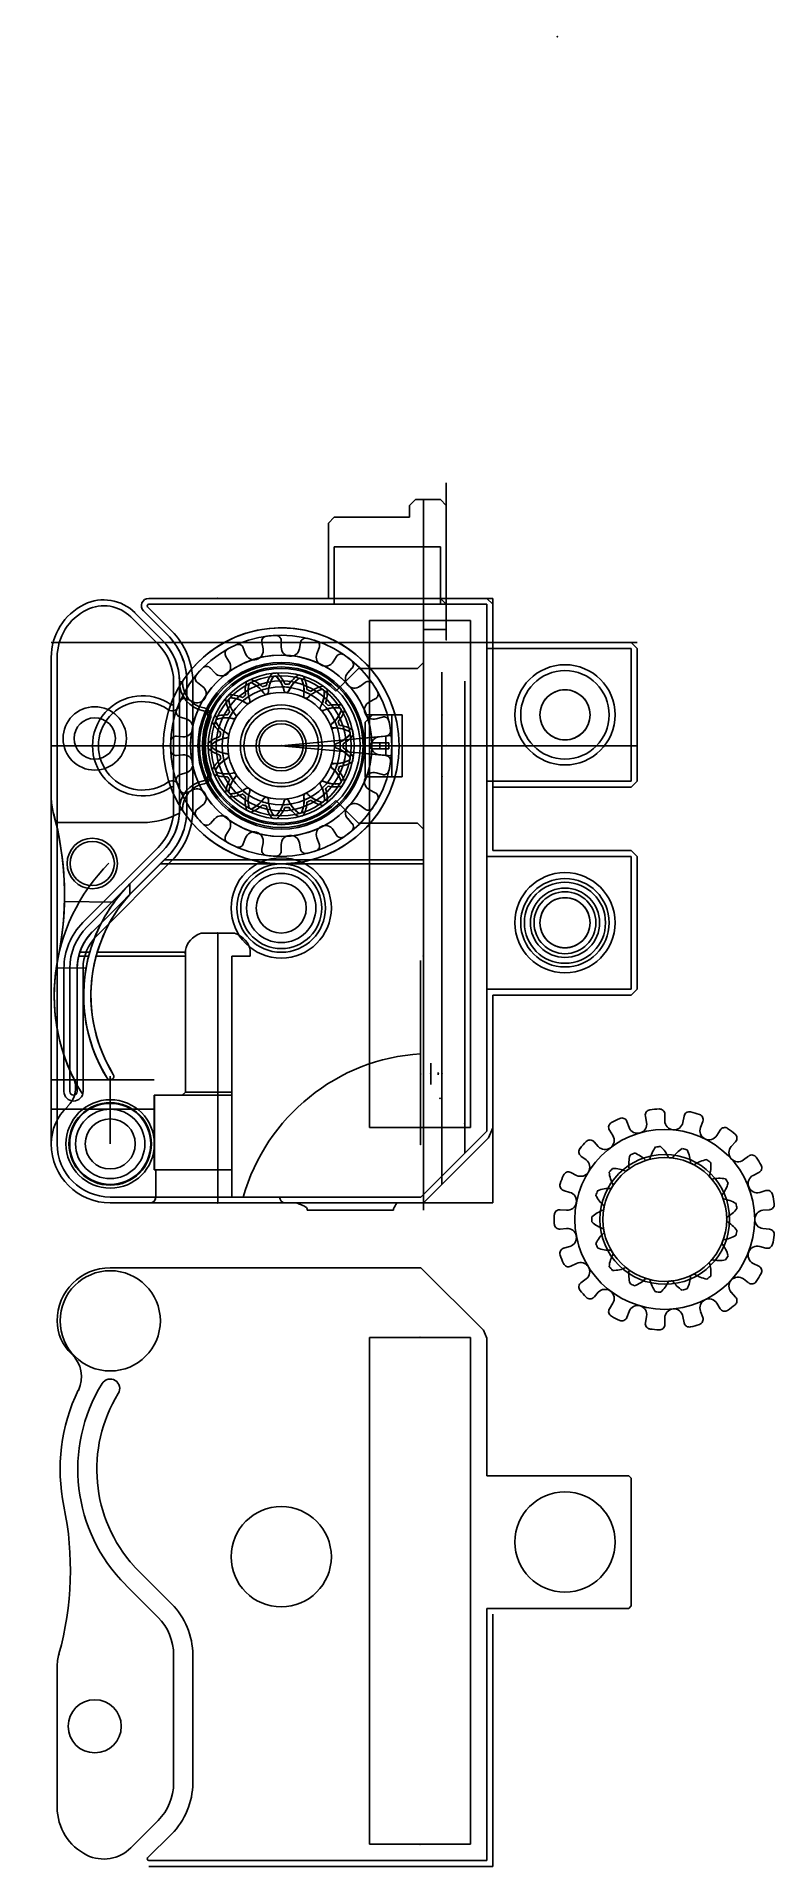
# Model space of a CAD drawing. Header units: centimetres. Extents: x -1.2 to 3.8, y -7.6 to 4.8.
import ezdxf

# ---------------------------------------------------------------- set-up
doc = ezdxf.new("R2010")
doc.units = ezdxf.units.CM
doc.header["$MEASUREMENT"] = 0
for name, color, linetype in [('BondTech - Clearance_Sketch1', 7, 'Continuous'), ('BondTech - Clearance_Sketch36', 7, 'Continuous'), ('ClearanceBody_SlottedWheel Clearance', 7, 'Continuous'), ('DBV5_Pad', 7, 'Continuous'), ('DBV5_Silkscreen', 7, 'Continuous'), ('DBV5_Text', 7, 'Continuous'), ('ECAS - Clearance_Sketch1', 7, 'Continuous'), ('EE-SX1103_OMR_Pad', 7, 'Continuous'), ('EE-SX1103_OMR_Silkscreen', 7, 'Continuous'), ('EE-SX1103_OMR_Text', 7, 'Continuous'), ('EncoderCart - Binky v145_Bake Clearance', 7, 'Continuous'), ('EncoderCart - Binky v145_Brake', 7, 'Continuous'), ('EncoderCart - Binky v145_EncoderCart', 7, 'Continuous'), ('EncoderCart - Binky v145_FilamentPath - Flared Return Path - Loft A', 7, 'Continuous'), ('EncoderCart - Binky v145_FilamentPath - Flared Return Path - Loft B', 7, 'Continuous'), ('EncoderCart - Binky v145_FilamentPath Hexagonal', 7, 'Continuous'), ('EncoderCart - Binky v145_LED Output - Loft A', 7, 'Continuous'), ('EncoderCart - Binky v145_LED Output - Loft B', 7, 'Continuous'), ('EncoderCart - Binky v145_LED Output - Loft Rail', 7, 'Continuous'), ('EncoderCart - Binky v145_MagnetHolder', 7, 'Continuous'), ('EncoderCart - Binky v145_Side A - Fill old Spring', 7, 'Continuous'), ('EncoderCart - Binky v145_Side A - Fill top', 7, 'Continuous'), ('EncoderCart - Binky v145_Side A - Remove Chamfers', 7, 'Continuous'), ('EncoderCart - Binky v145_Side A - Remove Gear Clearance', 7, 'Continuous'), ('EncoderCart - Binky v145_Side B - Fill old Spring', 7, 'Continuous'), ('EncoderCart - Binky v145_Side B - Fill Top area', 7, 'Continuous'), ('EncoderCart - Binky v145_Side B - Remove Chamfers', 7, 'Continuous'), ('EncoderCart - Binky v145_Side B - Remove Gear Clearance', 7, 'Continuous'), ('EncoderCart - Binky v145_Side B - Remove LED Channel', 7, 'Continuous'), ('EncoderCart - Binky v145_Side B - Remove PCB Standoff', 7, 'Continuous'), ('EncoderCart - Binky v145_Side B Cleanup', 7, 'Continuous'), ('EncoderCart - Binky v145_Sketch54', 7, 'Continuous'), ('EncoderCart - Binky v145_Spring Cleanup A', 7, 'Continuous'), ('EncoderCart - Binky v145_Spring Cleanup B', 7, 'Continuous'), ('EncoderCart - Binky v145_Spring Geometry', 7, 'Continuous'), ('ERCF Binky - 3D v13_Outline', 7, 'Continuous'), ('ERCF Binky - Clearance_Sketch1', 7, 'Continuous'), ('ERCF Binky - Clearance_Sketch2', 7, 'Continuous'), ('LEDC3216X75N_FLAT-B_Pad', 7, 'Continuous'), ('LEDC3216X75N_FLAT-B_Silkscreen', 7, 'Continuous'), ('LEDC3216X75N_FLAT-B_Text', 7, 'Continuous'), ('Model_LedSketch', 7, 'Continuous'), ('Model_Sketch1', 7, 'Continuous'), ('Model_Sketch3', 7, 'Continuous'), ('SlottedWheel Tool_Sketch1', 7, 'Continuous'), ('SlottedWheel_Sleeve', 7, 'Continuous'), ('SlottedWheel_Slots', 7, 'Continuous')]:
    doc.layers.add(name, color=color, linetype=linetype)

# ---------------------------------------------------------------- blocks, each defined once
blk = doc.blocks.new('ECAS-Clearance')
at = {"layer": 'ECAS - Clearance_Sketch1'}
for p, q in [((12.401, 6.69, -24.841), (11.481, 6.69, -24.841)), ((11.846, 6.65, -24.841), (11.521, 6.65, -24.841)), ((12.361, 6.65, -24.841), (11.846, 6.65, -24.841)), ((12.361, 6.65, -24.841), (11.846, 6.65, -24.841)), ((11.846, 6.465, -24.841), (11.846, 6.65, -24.841)), ((11.94, 4.86, -24.841), (11.94, 6.69, -24.841)), ((12.361, 6.65, -24.841), (12.361, 6.465, -24.841)), ((11.846, 5.96, -24.841), (11.846, 6.465, -24.841)), ((12.371, 6.465, -24.841), (11.846, 6.465, -24.841)), ((12.361, 6.465, -24.841), (11.846, 6.465, -24.841)), ((12.371, 6.465, -24.841), (12.371, 5.96, -24.841)), ((11.846, 5.94, -24.841), (11.846, 5.96, -24.841)), ((12.371, 5.96, -24.841), (11.846, 5.96, -24.841)), ((12.181, 5.96, -24.841), (11.846, 5.96, -24.841)), ((12.181, 5.96, -24.841), (12.16, 5.94, -24.841)), ((12.16, 5.94, -24.841), (11.846, 5.94, -24.841)), ((11.846, 5.016, -24.841), (11.846, 5.94, -24.841)), ((12.16, 5.94, -24.841), (11.846, 5.94, -24.841)), ((12.16, 5.94, -24.841), (12.16, 5.016, -24.841)), ((11.846, 5.016, -24.841), (11.72, 5.016, -24.841)), ((12.055, 4.86, -24.841), (11.826, 4.86, -24.841))]:
    blk.add_line(p, q, dxfattribs=at)
for centre, major_axis, ratio, start_param, end_param in [((11.481, 6.65, -24.841), (0, 0.04), 1, 4.712389, 6.283185), ((12.401, 6.65, -24.841), (0, 0.04), 1, 0, 1.570796), ((11.94, 4.99, -24.841), (-0.22, 0), 0.691076, 0.09851, 1.025948), ((11.94, 4.99, -24.841), (-0.22, 0), 0.691076, 2.116223, 3.043662)]:
    blk.add_ellipse(centre, major_axis=major_axis, ratio=ratio, start_param=start_param, end_param=end_param, dxfattribs=at)
for points, knots in [([(11.72, 5.016, -24.841), (11.72, 5.01, -24.841), (11.72, 5.003, -24.841), (11.721, 4.991, -24.841), (11.721, 4.986, -24.841), (11.721, 4.979, -24.841), (11.721, 4.977, -24.841), (11.722, 4.975, -24.841)], [0.15344919, 0.15344919, 0.15344919, 0.15344919, 0.17229005, 0.17229005, 0.19113091, 0.19113091, 0.19996168, 0.19996168, 0.19996168, 0.19996168]), ([(12.159, 4.975, -24.841), (12.16, 4.977, -24.841), (12.16, 4.979, -24.841), (12.16, 4.986, -24.841), (12.16, 4.991, -24.841), (12.161, 5.003, -24.841), (12.16, 5.01, -24.841), (12.16, 5.016, -24.841)], [-0.19996168, -0.19996168, -0.19996168, -0.19996168, -0.19113091, -0.19113091, -0.17229005, -0.17229005, -0.15344919, -0.15344919, -0.15344919, -0.15344919])]:
    blk.add_open_spline(points, degree=3, knots=knots, dxfattribs=at)
blk.add_point((11.94, 4.86, -24.841), dxfattribs=at)
blk = doc.blocks.new('ECASv1(6)')
blk.add_blockref('ECAS-Clearance', (0, 0))
blk = doc.blocks.new('BondTech-Clearance')
at = {"layer": 'BondTech - Clearance_Sketch1', "extrusion": (-1.33163e-15, 9.86084e-16, -1)}
for radius in [0.495, 0.475, 0.277, 0.277, 0.17, 0.15]:
    blk.add_circle((2.765, 4.359, -19.451), radius, dxfattribs=at)
for centre, radius, start, end in [((2.86, 4.722, -19.451), 0.2, 329.8941, 2.649), ((2.765, 4.359, -19.451), 0.475, 51.5095, 53.3317), ((3.09, 4.545, -19.451), 0.2, 102.1922, 134.8423), ((2.723, 4.732, -19.451), 0.2, 351.0706, 23.8255), ((2.765, 4.359, -19.451), 0.475, 72.686, 74.5082), ((3.001, 4.65, -19.451), 0.2, 123.3686, 156.0187), ((2.801, 4.739, -19.451), 0.019, 264.4672, 336.0187), ((2.805, 4.738, -19.451), 0.019, 192.2471, 252.6923), ((2.591, 4.692, -19.451), 0.2, 12.2471, 45.0019), ((2.765, 4.359, -19.451), 0.475, 93.8624, 95.6846), ((2.88, 4.716, -19.451), 0.2, 144.5451, 177.1952), ((2.662, 4.727, -19.451), 0.019, 285.6437, 357.1952), ((2.665, 4.727, -19.451), 0.019, 213.4235, 273.8688), ((2.483, 4.607, -19.451), 0.2, 33.4235, 66.1784), ((2.765, 4.359, -19.451), 0.475, 115.0389, 116.8611), ((2.744, 4.734, -19.451), 0.2, 165.7216, 198.3717), ((2.765, 4.359, -19.451), 0.475, 30.333, 32.1552), ((2.985, 4.663, -19.451), 0.2, 308.7176, 341.4725), ((3.135, 4.414, -19.451), 0.2, 81.0157, 113.6658), ((3.048, 4.615, -19.451), 0.019, 222.1143, 293.6658), ((3.05, 4.612, -19.451), 0.019, 149.8941, 210.3394), ((2.936, 4.7, -19.451), 0.019, 243.2908, 314.8423), ((2.939, 4.698, -19.451), 0.019, 171.0706, 231.5159), ((2.536, 4.665, -19.451), 0.019, 306.8202, 18.3717), ((2.539, 4.667, -19.451), 0.019, 234.6, 295.0453), ((2.412, 4.488, -19.451), 0.2, 54.6, 87.3549), ((2.61, 4.701, -19.451), 0.2, 186.8981, 219.5481), ((2.765, 4.359, -19.451), 0.475, 136.2154, 138.0376), ((3.13, 4.277, -19.451), 0.2, 59.8392, 92.4893), ((3.121, 4.495, -19.451), 0.019, 200.9378, 272.4893), ((3.122, 4.492, -19.451), 0.019, 128.7176, 189.1629), ((2.441, 4.561, -19.451), 0.019, 327.9967, 39.5481), ((2.443, 4.564, -19.451), 0.019, 255.7765, 316.2217), ((2.39, 4.352, -19.451), 0.2, 75.7765, 108.5314), ((2.497, 4.622, -19.451), 0.2, 208.0745, 240.7246), ((2.765, 4.359, -19.451), 0.475, 157.3918, 159.214), ((2.765, 4.359, -19.451), 0.475, 9.1565, 10.9787), ((3.08, 4.563, -19.451), 0.2, 287.5412, 320.2961), ((3.146, 4.354, -19.451), 0.019, 107.5412, 167.9865), ((3.146, 4.358, -19.451), 0.019, 179.7614, 251.3128), ((2.39, 4.431, -19.451), 0.019, 349.1731, 60.7246), ((2.391, 4.435, -19.451), 0.019, 276.9529, 337.3982), ((2.417, 4.217, -19.451), 0.2, 96.9529, 129.7078), ((2.42, 4.507, -19.451), 0.2, 229.251, 261.9011), ((2.765, 4.359, -19.451), 0.475, 178.5683, 180.3905), ((3.076, 4.15, -19.451), 0.2, 38.6628, 71.3128), ((2.765, 4.359, -19.451), 0.475, 347.9801, 349.8023), ((3.132, 4.435, -19.451), 0.2, 266.4695, 299.1196), ((3.118, 4.216, -19.451), 0.019, 86.4695, 158.021), ((3.119, 4.22, -19.451), 0.019, 169.7959, 230.2412), ((2.389, 4.291, -19.451), 0.019, 10.3496, 81.9011), ((2.389, 4.295, -19.451), 0.019, 298.1294, 358.5747), ((2.492, 4.101, -19.451), 0.2, 118.1294, 150.8843), ((2.979, 4.052, -19.451), 0.2, 17.4863, 50.2412), ((2.765, 4.359, -19.451), 0.475, 326.8036, 328.6258), ((3.134, 4.297, -19.451), 0.2, 245.1882, 277.9431), ((3.042, 4.098, -19.451), 0.019, 65.1882, 125.6335), ((3.045, 4.101, -19.451), 0.019, 137.4084, 208.9599), ((2.438, 4.163, -19.451), 0.019, 319.3059, 19.7512), ((2.439, 4.16, -19.451), 0.019, 31.5261, 103.0775), ((2.604, 4.02, -19.451), 0.2, 139.3059, 172.0608), ((2.39, 4.373, -19.451), 0.2, 250.4275, 283.0775), ((2.765, 4.359, -19.451), 0.475, 199.7448, 201.567), ((2.854, 3.995, -19.451), 0.2, 356.3098, 28.9599), ((2.765, 4.359, -19.451), 0.475, 305.6271, 307.4493), ((3.087, 4.168, -19.451), 0.2, 224.0118, 256.7666), ((2.929, 4.016, -19.451), 0.019, 44.0118, 104.457), ((2.933, 4.017, -19.451), 0.019, 116.2319, 187.7834), ((2.716, 3.987, -19.451), 0.2, 335.1334, 7.7834), ((2.996, 4.064, -19.451), 0.2, 202.8353, 235.5902), ((2.794, 3.979, -19.451), 0.019, 22.8353, 83.2806), ((2.798, 3.979, -19.451), 0.019, 95.0555, 166.607), ((2.585, 4.03, -19.451), 0.2, 313.9569, 346.607), ((2.874, 4, -19.451), 0.2, 181.6588, 214.4137), ((2.655, 3.994, -19.451), 0.019, 1.6588, 62.1041), ((2.659, 3.993, -19.451), 0.019, 73.879, 145.4305), ((2.478, 4.117, -19.451), 0.2, 292.7804, 325.4305), ((2.531, 4.058, -19.451), 0.019, 340.4824, 40.9276), ((2.737, 3.985, -19.451), 0.2, 160.4824, 193.2372), ((2.533, 4.056, -19.451), 0.019, 52.7025, 124.254), ((2.41, 4.237, -19.451), 0.2, 271.6039, 304.254), ((2.765, 4.359, -19.451), 0.475, 220.9213, 222.7435), ((2.765, 4.359, -19.451), 0.475, 284.4507, 286.2729), ((2.765, 4.359, -19.451), 0.475, 263.2742, 265.0964), ((2.765, 4.359, -19.451), 0.475, 242.0977, 243.9199)]:
    blk.add_arc(centre, radius, start, end, dxfattribs=at)
at = {"layer": 'BondTech - Clearance_Sketch1'}
for p in [(-2.796, 3.998, 19.451), (0, 0, 19.451)]:
    blk.add_point(p, dxfattribs=at)
at = {"layer": 'BondTech - Clearance_Sketch36'}
for radius in [0.495, 0.44, 0.4]:
    blk.add_circle((-2.765, 4.359, 19.871), radius, dxfattribs=at)
blk.add_point((-3.186, 4.276, 19.871), dxfattribs=at)
blk = doc.blocks.new('BondTechDriveGearv6v1')
blk.add_blockref('BondTech-Clearance', (0, 0))
blk = doc.blocks.new('ClearanceBody')
at = {"layer": 'ClearanceBody_SlottedWheel Clearance'}
for p, q in [((0.188, 0.624, 0.797), (0.172, 0.665, 0.797)), ((0.299, 0.701, 0.797), (0.307, 0.658, 0.797)), ((0.43, 0.669, 0.797), (0.43, 0.713, 0.797)), ((0.561, 0.701, 0.797), (0.553, 0.658, 0.797)), ((0.672, 0.624, 0.797), (0.688, 0.665, 0.797)), ((-0.021, 0.494, 0.797), (-0.05, 0.527, 0.797)), ((0.055, 0.606, 0.797), (0.078, 0.569, 0.797)), ((0.805, 0.606, 0.797), (0.782, 0.569, 0.797)), ((0.881, 0.494, 0.797), (0.91, 0.527, 0.797)), ((-0.139, 0.43, 0.797), (-0.104, 0.403, 0.797)), ((0.999, 0.43, 0.797), (0.964, 0.403, 0.797)), ((-0.169, 0.298, 0.797), (-0.208, 0.318, 0.797)), ((1.029, 0.298, 0.797), (1.068, 0.318, 0.797)), ((-0.256, 0.195, 0.797), (-0.214, 0.183, 0.797)), ((1.116, 0.195, 0.797), (1.074, 0.183, 0.797)), ((-0.236, 0.062, 0.797), (-0.28, 0.066, 0.797)), ((1.096, 0.062, 0.797), (1.14, 0.066, 0.797)), ((-0.28, -0.066, 0.797), (-0.236, -0.062, 0.797)), ((1.14, -0.066, 0.797), (1.096, -0.062, 0.797)), ((-0.214, -0.183, 0.797), (-0.256, -0.195, 0.797)), ((1.074, -0.183, 0.797), (1.116, -0.195, 0.797)), ((-0.208, -0.318, 0.797), (-0.169, -0.298, 0.797)), ((1.068, -0.318, 0.797), (1.029, -0.298, 0.797)), ((-0.104, -0.403, 0.797), (-0.139, -0.43, 0.797)), ((-0.05, -0.527, 0.797), (-0.021, -0.494, 0.797)), ((0.91, -0.527, 0.797), (0.881, -0.494, 0.797)), ((0.964, -0.403, 0.797), (0.999, -0.43, 0.797)), ((0.078, -0.569, 0.797), (0.055, -0.606, 0.797)), ((0.782, -0.569, 0.797), (0.805, -0.606, 0.797)), ((0.172, -0.665, 0.797), (0.188, -0.624, 0.797)), ((0.307, -0.658, 0.797), (0.299, -0.701, 0.797)), ((0.43, -0.713, 0.797), (0.43, -0.669, 0.797)), ((0.553, -0.658, 0.797), (0.561, -0.701, 0.797)), ((0.688, -0.665, 0.797), (0.672, -0.624, 0.797))]:
    blk.add_line(p, q, dxfattribs=at)
for radius in [0.8, 0.75, 0.615, 0.565, 0.565, 0.362, 0.277]:
    blk.add_circle((0.43, 0, 0.797), radius, dxfattribs=at)
for centre, radius, start, end in [((0.43, 0, 0.797), 0.75, 92.8941, 97.6941), ((0.394, 0.713, 0.797), 0.036, 360, 92.8941), ((0.085, 0.625, 0.797), 0.036, 118.8706, 211.7647), ((0.43, 0, 0.797), 0.75, 114.0706, 118.8706), ((0.139, 0.652, 0.797), 0.036, 21.1765, 114.0706), ((0.246, 0.646, 0.797), 0.062, 201.1765, 10.5882), ((0.334, 0.708, 0.797), 0.036, 97.6941, 190.5882), ((0.492, 0.669, 0.797), 0.062, 180, 349.4118), ((0.596, 0.694, 0.797), 0.036, 76.5177, 169.4118), ((0.43, 0, 0.797), 0.75, 71.7176, 76.5177), ((0.654, 0.678, 0.797), 0.036, 338.8235, 71.7176), ((0.73, 0.602, 0.797), 0.062, 158.8235, 328.2353), ((0.836, 0.587, 0.797), 0.036, 55.3412, 148.2353), ((0.43, 0, 0.797), 0.75, 135.2471, 140.0471), ((-0.077, 0.503, 0.797), 0.036, 42.3529, 135.2471), ((0.025, 0.536, 0.797), 0.062, 222.3529, 31.7647), ((0.43, 0, 0.797), 0.75, 50.5412, 55.3412), ((0.884, 0.551, 0.797), 0.036, 317.6471, 50.5412), ((-0.141, 0.354, 0.797), 0.062, 243.5294, 52.9412), ((-0.117, 0.458, 0.797), 0.036, 140.0471, 232.9412), ((0.406, 0.374, 0.797), 0.2, 166.2422, 198.8923), ((0.43, 0, 0.797), 0.475, 115.5595, 117.3817), ((0.146, 0.245, 0.797), 0.2, 33.9441, 66.699), ((0.543, 0.358, 0.797), 0.2, 145.0657, 177.7158), ((0.43, 0, 0.797), 0.475, 94.383, 96.2052), ((0.254, 0.331, 0.797), 0.2, 12.7676, 45.5225), ((0.467, 0.379, 0.797), 0.019, 192.7676, 253.2129), ((0.463, 0.38, 0.797), 0.019, 264.9878, 336.5393), ((0.664, 0.293, 0.797), 0.2, 123.8892, 156.5393), ((0.43, 0, 0.797), 0.475, 73.2065, 75.0287), ((0.385, 0.372, 0.797), 0.2, 351.5912, 24.3461), ((0.754, 0.188, 0.797), 0.2, 102.7128, 135.3628), ((0.523, 0.363, 0.797), 0.2, 330.4147, 3.1696), ((0.43, 0, 0.797), 0.475, 52.0301, 53.8523), ((0.927, 0.453, 0.797), 0.062, 137.6471, 307.0588), ((1.021, 0.401, 0.797), 0.036, 34.1647, 127.0588), ((0.43, 0, 0.797), 0.75, 29.3647, 34.1647), ((0.43, 0, 0.797), 0.75, 156.4235, 161.2235), ((-0.224, 0.286, 0.797), 0.036, 63.5294, 156.4235), ((0.43, 0, 0.797), 0.475, 136.736, 138.5582), ((0.272, 0.34, 0.797), 0.2, 187.4186, 220.0687), ((0.077, 0.126, 0.797), 0.2, 55.1206, 87.8755), ((0.202, 0.305, 0.797), 0.019, 235.1206, 295.5659), ((0.199, 0.303, 0.797), 0.019, 307.3408, 18.8923), ((0.328, 0.367, 0.797), 0.019, 213.9441, 274.3894), ((0.324, 0.366, 0.797), 0.019, 286.1643, 357.7158), ((0.602, 0.34, 0.797), 0.019, 171.5912, 232.0365), ((0.598, 0.342, 0.797), 0.019, 243.8114, 315.3628), ((0.713, 0.255, 0.797), 0.019, 150.4147, 210.86), ((0.8, 0.059, 0.797), 0.2, 81.5363, 114.1864), ((0.43, 0, 0.797), 0.475, 30.8536, 32.6758), ((1.057, 0.243, 0.797), 0.062, 116.4706, 285.8824), ((1.052, 0.35, 0.797), 0.036, 296.4706, 29.3647), ((-0.246, 0.23, 0.797), 0.036, 161.2235, 254.1176), ((-0.231, 0.123, 0.797), 0.062, 264.7059, 74.1176), ((0.43, 0, 0.797), 0.475, 157.9124, 159.7346), ((0.16, 0.26, 0.797), 0.2, 208.5951, 241.35), ((0.055, -0.01, 0.797), 0.2, 76.2971, 109.0519), ((0.107, 0.202, 0.797), 0.019, 256.2971, 316.7423), ((0.105, 0.199, 0.797), 0.019, 328.5172, 40.0687), ((0.711, 0.258, 0.797), 0.019, 222.6349, 294.1864), ((0.786, 0.136, 0.797), 0.019, 129.2382, 189.6835), ((0.785, 0.14, 0.797), 0.019, 201.4584, 273.0099), ((0.648, 0.305, 0.797), 0.2, 309.2382, 341.9931), ((1.126, 0.16, 0.797), 0.036, 12.9882, 105.8824), ((0.43, 0, 0.797), 0.75, 8.1882, 12.9882), ((0.43, 0, 0.797), 0.75, 177.6, 182.4), ((-0.283, 0.03, 0.797), 0.036, 84.7059, 177.6), ((0.084, -0.145, 0.797), 0.2, 97.5783, 130.2284), ((0.43, 0, 0.797), 0.475, 179.0889, 180.9111), ((0.055, 0.072, 0.797), 0.019, 277.5783, 349.1298), ((0.055, 0.068, 0.797), 0.019, 0.9047, 61.35), ((0.797, -0.079, 0.797), 0.2, 60.3598, 93.0099), ((0.811, -0.002, 0.797), 0.019, 108.0618, 168.507), ((0.811, 0.002, 0.797), 0.019, 180.2819, 251.8334), ((0.743, 0.206, 0.797), 0.2, 288.0618, 320.8166), ((0.43, 0, 0.797), 0.475, 9.6771, 11.4993), ((1.102, 0, 0.797), 0.062, 95.2941, 264.7059), ((1.137, 0.102, 0.797), 0.036, 275.2941, 8.1882), ((-0.283, -0.03, 0.797), 0.036, 182.4, 275.2941), ((-0.231, -0.123, 0.797), 0.062, 285.8824, 95.2941), ((0.084, 0.145, 0.797), 0.2, 229.7716, 262.4217), ((0.16, -0.26, 0.797), 0.2, 118.65, 151.4049), ((0.055, -0.072, 0.797), 0.019, 10.8702, 82.4217), ((0.055, -0.068, 0.797), 0.019, 298.65, 359.0953), ((0.785, -0.14, 0.797), 0.019, 86.8853, 147.3306), ((0.797, 0.079, 0.797), 0.2, 266.8853, 299.6402), ((0.743, -0.206, 0.797), 0.2, 39.1834, 71.8334), ((0.43, 0, 0.797), 0.475, 348.5007, 350.3229), ((1.137, -0.102, 0.797), 0.036, 351.8118, 84.7059), ((0.43, 0, 0.797), 0.75, 347.0118, 351.8118), ((-0.246, -0.23, 0.797), 0.036, 105.8824, 198.7765), ((0.43, 0, 0.797), 0.75, 198.7765, 203.5765), ((0.43, 0, 0.797), 0.475, 200.2654, 202.0876), ((0.055, 0.01, 0.797), 0.2, 250.9481, 283.5981), ((0.272, -0.34, 0.797), 0.2, 139.8265, 172.5814), ((0.107, -0.202, 0.797), 0.019, 32.0467, 103.5981), ((0.105, -0.199, 0.797), 0.019, 319.8265, 20.2717), ((0.713, -0.256, 0.797), 0.019, 137.929, 209.4805), ((0.71, -0.258, 0.797), 0.019, 65.7088, 126.1541), ((0.8, -0.059, 0.797), 0.2, 245.7088, 278.4637), ((0.786, -0.136, 0.797), 0.019, 159.1055, 230.657), ((0.648, -0.305, 0.797), 0.2, 18.0069, 50.657), ((0.43, 0, 0.797), 0.475, 327.3242, 329.1464), ((1.057, -0.243, 0.797), 0.062, 74.1176, 243.5294), ((1.126, -0.16, 0.797), 0.036, 254.1176, 347.0118), ((-0.224, -0.286, 0.797), 0.036, 203.5765, 296.4706), ((-0.141, -0.354, 0.797), 0.062, 307.0588, 116.4706), ((0.43, 0, 0.797), 0.475, 221.4418, 223.264), ((0.077, -0.126, 0.797), 0.2, 272.1245, 304.7746), ((0.202, -0.306, 0.797), 0.019, 53.2231, 124.7746), ((0.406, -0.374, 0.797), 0.2, 161.0029, 193.7578), ((0.199, -0.303, 0.797), 0.019, 341.0029, 41.4482), ((0.146, -0.245, 0.797), 0.2, 293.301, 325.9511), ((0.327, -0.367, 0.797), 0.019, 74.3996, 145.9511), ((0.324, -0.366, 0.797), 0.019, 2.1794, 62.6247), ((0.543, -0.358, 0.797), 0.2, 182.1794, 214.9343), ((0.467, -0.38, 0.797), 0.019, 95.5761, 167.1275), ((0.463, -0.38, 0.797), 0.019, 23.3559, 83.8012), ((0.664, -0.293, 0.797), 0.2, 203.3559, 236.1108), ((0.385, -0.372, 0.797), 0.2, 335.6539, 8.304), ((0.602, -0.341, 0.797), 0.019, 116.7525, 188.304), ((0.598, -0.342, 0.797), 0.019, 44.5324, 104.9776), ((0.754, -0.188, 0.797), 0.2, 224.5324, 257.2872), ((0.523, -0.363, 0.797), 0.2, 356.8304, 29.4805), ((0.43, 0, 0.797), 0.75, 325.8353, 330.6353), ((1.052, -0.35, 0.797), 0.036, 330.6353, 63.5294), ((-0.117, -0.458, 0.797), 0.036, 127.0588, 219.9529), ((0.43, 0, 0.797), 0.75, 219.9529, 224.7529), ((0.025, -0.536, 0.797), 0.062, 328.2353, 137.6471), ((0.43, 0, 0.797), 0.475, 242.6183, 244.4405), ((0.43, 0, 0.797), 0.475, 263.7948, 265.617), ((0.254, -0.331, 0.797), 0.2, 314.4775, 347.1275), ((0.43, 0, 0.797), 0.475, 284.9713, 286.7935), ((0.43, 0, 0.797), 0.475, 306.1477, 307.9699), ((0.927, -0.453, 0.797), 0.062, 52.9412, 222.3529), ((1.021, -0.401, 0.797), 0.036, 232.9412, 325.8353), ((-0.077, -0.503, 0.797), 0.036, 224.7529, 317.6471), ((0.085, -0.625, 0.797), 0.036, 148.2353, 241.1294), ((0.246, -0.646, 0.797), 0.062, 349.4118, 158.8235), ((0.492, -0.669, 0.797), 0.062, 10.5882, 180), ((0.73, -0.602, 0.797), 0.062, 31.7647, 201.1765), ((0.836, -0.587, 0.797), 0.036, 211.7647, 304.6588), ((0.43, 0, 0.797), 0.75, 304.6588, 309.4588), ((0.884, -0.551, 0.797), 0.036, 309.4588, 42.3529), ((0.43, 0, 0.797), 0.75, 241.1294, 245.9294), ((0.139, -0.652, 0.797), 0.036, 245.9294, 338.8235), ((0.334, -0.708, 0.797), 0.036, 169.4118, 262.3059), ((0.43, 0, 0.797), 0.75, 262.3059, 267.1059), ((0.394, -0.713, 0.797), 0.036, 267.1059, 0), ((0.596, -0.694, 0.797), 0.036, 190.5882, 283.4823), ((0.43, 0, 0.797), 0.75, 283.4823, 288.2824), ((0.654, -0.678, 0.797), 0.036, 288.2824, 21.1765)]:
    blk.add_arc(centre, radius, start, end, dxfattribs=at)
blk.add_point((0, 0, 0.797), dxfattribs=at)
blk = doc.blocks.new('SlottedWheel')
at = {"layer": 'SlottedWheel_Sleeve', "extrusion": (4.22942e-16, 9.28523e-16, -1)}
for radius in [0.565, 0.253]:
    blk.add_circle((-0.43, 0, -0.7), radius, dxfattribs=at)
at = {"layer": 'SlottedWheel_Sleeve', "extrusion": (-7.45163e-17, 8.42259e-16, -1)}
blk.add_arc((-0.406, 0.374, -0.7), 0.22, 351.9119, 16.1402, dxfattribs=at)
at = {"layer": 'SlottedWheel_Sleeve', "extrusion": (4.29363e-16, 9.16397e-16, -1)}
blk.add_arc((-0.43, 0, -0.7), 0.495, 61.5878, 65.471, dxfattribs=at)
at = {"layer": 'SlottedWheel_Sleeve', "extrusion": (-1.20826e-16, 8.16874e-16, -1)}
blk.add_arc((-0.406, 0.374, -0.7), 0.2, 348.397, 13.7578, dxfattribs=at)
at = {"layer": 'SlottedWheel_Sleeve', "extrusion": (4.22942e-16, 9.28523e-16, -1)}
for centre, radius, start, end in [((-0.43, 0, -0.7), 0.475, 62.6183, 64.4405), ((-0.146, 0.245, -0.7), 0.2, 113.301, 138.6618), ((-0.43, 0, -0.7), 0.4, 70.4449, 77.7904), ((-0.543, 0.358, -0.7), 0.22, 13.0884, 37.3166), ((-0.543, 0.358, -0.7), 0.2, 9.5735, 34.9343), ((-0.43, 0, -0.7), 0.495, 82.7643, 86.6475), ((-0.43, 0, -0.7), 0.475, 83.7948, 85.617), ((-0.254, 0.331, -0.7), 0.2, 134.4775, 159.8383), ((-0.254, 0.331, -0.7), 0.22, 132.0951, 156.3234), ((-0.43, 0, -0.7), 0.4, 91.6214, 98.9669), ((-0.43, 0, -0.7), 0.42, 93.42, 97.1683), ((-0.664, 0.293, -0.7), 0.22, 34.2649, 58.4931), ((-0.664, 0.293, -0.7), 0.2, 30.75, 56.1108), ((-0.43, 0, -0.7), 0.495, 103.9407, 107.824), ((-0.43, 0, -0.7), 0.475, 104.9713, 106.7935), ((-0.385, 0.372, -0.7), 0.2, 155.6539, 181.0148), ((-0.754, 0.188, -0.7), 0.22, 55.4413, 79.6696), ((-0.754, 0.188, -0.7), 0.2, 51.9264, 77.2872), ((-0.523, 0.363, -0.7), 0.2, 176.8304, 202.1912), ((-0.43, 0, -0.7), 0.475, 126.1477, 127.9699), ((-0.43, 0, -0.7), 0.495, 125.1172, 129.0004), ((-0.523, 0.363, -0.7), 0.22, 174.4481, 198.6763), ((-0.43, 0, -0.7), 0.495, 40.4113, 44.2946), ((-0.272, 0.34, -0.7), 0.22, 330.7355, 354.9637), ((-0.43, 0, -0.7), 0.475, 41.4418, 43.264), ((-0.272, 0.34, -0.7), 0.2, 327.2205, 352.5814), ((-0.077, 0.126, -0.7), 0.2, 92.1245, 117.4853), ((-0.43, 0, -0.7), 0.4, 49.2684, 56.6139), ((-0.43, 0, -0.7), 0.4, 112.7978, 120.1433), ((-0.43, 0, -0.7), 0.4, 133.9743, 141.3198), ((-0.43, 0, -0.7), 0.42, 135.7729, 139.5212), ((-0.8, 0.059, -0.7), 0.2, 73.1029, 98.4637), ((-0.8, 0.059, -0.7), 0.2, 73.1029, 98.4637), ((-0.43, 0, -0.7), 0.4, 141.3198, 155.1508), ((-0.8, 0.059, -0.7), 0.22, 76.6178, 100.8461), ((-0.43, 0, -0.7), 0.475, 147.3242, 149.1464), ((-0.43, 0, -0.7), 0.475, 147.3242, 149.1464), ((-0.43, 0, -0.7), 0.495, 146.2937, 150.1769), ((-0.43, 0, -0.7), 0.495, 19.2348, 23.1181), ((-0.16, 0.26, -0.7), 0.22, 309.559, 333.7872), ((-0.055, -0.01, -0.7), 0.22, 68.5657, 92.7939), ((-0.43, 0, -0.7), 0.475, 20.2654, 22.0876), ((-0.16, 0.26, -0.7), 0.2, 306.0441, 331.4049), ((-0.055, -0.01, -0.7), 0.2, 70.9481, 96.3089), ((-0.43, 0, -0.7), 0.42, 29.8906, 33.6388), ((-0.43, 0, -0.7), 0.4, 28.092, 35.4375), ((-0.648, 0.305, -0.7), 0.2, 198.0069, 223.3677), ((-0.648, 0.305, -0.7), 0.2, 198.0069, 223.3677), ((-0.43, 0, -0.7), 0.4, 155.1508, 162.4963), ((-0.648, 0.305, -0.7), 0.22, 195.6245, 219.8528), ((-0.43, 0, -0.7), 0.42, 156.9494, 160.6977), ((-0.797, -0.079, -0.7), 0.22, 97.7943, 122.0225), ((-0.084, -0.145, -0.7), 0.22, 47.3892, 71.6175), ((-0.43, 0, -0.7), 0.495, 358.0584, 1.9416), ((-0.084, -0.145, -0.7), 0.2, 49.7716, 75.1324), ((-0.43, 0, -0.7), 0.475, 359.0889, 0.9111), ((-0.43, 0, -0.7), 0.42, 8.7141, 12.4624), ((-0.43, 0, -0.7), 0.4, 6.9155, 14.261), ((-0.797, -0.079, -0.7), 0.2, 94.2794, 119.6402), ((-0.743, 0.206, -0.7), 0.2, 219.1834, 244.5442), ((-0.43, 0, -0.7), 0.4, 176.3273, 183.6727), ((-0.43, 0, -0.7), 0.475, 168.5007, 170.3229), ((-0.43, 0, -0.7), 0.495, 167.4701, 171.3534), ((-0.084, 0.145, -0.7), 0.22, 288.3825, 312.6108), ((-0.084, 0.145, -0.7), 0.2, 284.8676, 310.2284), ((-0.16, -0.26, -0.7), 0.22, 26.2128, 50.441), ((-0.16, -0.26, -0.7), 0.2, 28.5951, 53.9559), ((-0.43, 0, -0.7), 0.42, 347.5376, 351.2859), ((-0.43, 0, -0.7), 0.4, 345.739, 353.0845), ((-0.43, 0, -0.7), 0.4, 197.5037, 204.8492), ((-0.797, 0.079, -0.7), 0.2, 240.3598, 265.7206), ((-0.797, 0.079, -0.7), 0.22, 237.9775, 262.2057), ((-0.743, -0.206, -0.7), 0.2, 115.4558, 140.8166), ((-0.743, -0.206, -0.7), 0.22, 118.9708, 143.199), ((-0.43, 0, -0.7), 0.475, 189.6771, 191.4993), ((-0.43, 0, -0.7), 0.495, 188.6466, 192.5299), ((-0.43, 0, -0.7), 0.495, 336.8819, 340.7652), ((-0.055, 0.01, -0.7), 0.22, 267.2061, 291.4343), ((-0.43, 0, -0.7), 0.475, 337.9124, 339.7346), ((-0.055, 0.01, -0.7), 0.2, 263.6911, 289.0519), ((-0.272, -0.34, -0.7), 0.22, 5.0363, 29.2645), ((-0.43, 0, -0.7), 0.42, 326.3612, 330.1094), ((-0.272, -0.34, -0.7), 0.2, 7.4186, 32.7795), ((-0.43, 0, -0.7), 0.4, 324.5625, 331.908), ((-0.648, -0.305, -0.7), 0.2, 136.6323, 161.9931), ((-0.43, 0, -0.7), 0.42, 199.3023, 203.0506), ((-0.648, -0.305, -0.7), 0.22, 140.1472, 164.3755), ((-0.43, 0, -0.7), 0.475, 210.8536, 212.6758), ((-0.43, 0, -0.7), 0.495, 209.8231, 213.7063), ((-0.43, 0, -0.7), 0.495, 315.7054, 319.5887), ((-0.43, 0, -0.7), 0.475, 316.736, 318.5582), ((-0.077, -0.126, -0.7), 0.22, 246.0296, 270.2578), ((-0.077, -0.126, -0.7), 0.2, 242.5147, 267.8755), ((-0.43, 0, -0.7), 0.42, 305.1847, 308.933), ((-0.43, 0, -0.7), 0.4, 303.3861, 310.7316), ((-0.406, -0.374, -0.7), 0.22, 343.8598, 8.0881), ((-0.406, -0.374, -0.7), 0.2, 346.2422, 11.603), ((-0.385, -0.372, -0.7), 0.2, 178.9852, 204.3461), ((-0.43, 0, -0.7), 0.4, 239.8567, 247.2022), ((-0.754, -0.188, -0.7), 0.2, 282.7128, 308.0736), ((-0.523, -0.363, -0.7), 0.2, 157.8088, 183.1696), ((-0.8, -0.059, -0.7), 0.2, 261.5363, 286.8971), ((-0.43, 0, -0.7), 0.475, 295.5595, 297.3817), ((-0.43, 0, -0.7), 0.4, 282.2096, 289.5551), ((-0.43, 0, -0.7), 0.42, 284.0082, 287.7565), ((-0.543, -0.358, -0.7), 0.22, 322.6834, 346.9116), ((-0.543, -0.358, -0.7), 0.2, 325.0657, 350.4265), ((-0.43, 0, -0.7), 0.495, 273.3525, 277.2357), ((-0.43, 0, -0.7), 0.475, 274.383, 276.2052), ((-0.254, -0.331, -0.7), 0.2, 200.1617, 225.5225), ((-0.254, -0.331, -0.7), 0.22, 203.6766, 227.9049), ((-0.43, 0, -0.7), 0.4, 261.0331, 268.3786), ((-0.43, 0, -0.7), 0.42, 262.8317, 266.58), ((-0.664, -0.293, -0.7), 0.22, 301.5069, 325.7351), ((-0.664, -0.293, -0.7), 0.2, 303.8892, 329.25), ((-0.43, 0, -0.7), 0.495, 252.176, 256.0593), ((-0.43, 0, -0.7), 0.475, 253.2065, 255.0287), ((-0.385, -0.372, -0.7), 0.22, 182.5002, 206.7284), ((-0.43, 0, -0.7), 0.475, 232.0301, 233.8523), ((-0.43, 0, -0.7), 0.495, 230.9996, 234.8828)]:
    blk.add_arc(centre, radius, start, end, dxfattribs=at)
at = {"layer": 'SlottedWheel_Sleeve', "extrusion": (6.12935e-16, 1.39616e-15, -1)}
blk.add_arc((-0.146, 0.245, -0.7), 0.22, 110.9187, 135.1469, dxfattribs=at)
at = {"layer": 'SlottedWheel_Sleeve', "extrusion": (5.07453e-16, 6.78024e-16, -1)}
blk.add_arc((-0.43, 0, -0.7), 0.42, 72.2435, 75.9918, dxfattribs=at)
at = {"layer": 'SlottedWheel_Sleeve', "extrusion": (8.78391e-16, 1.14611e-15, -1)}
blk.add_arc((-0.385, 0.372, -0.7), 0.22, 153.2716, 177.4998, dxfattribs=at)
at = {"layer": 'SlottedWheel_Sleeve', "extrusion": (3.16637e-16, 6.86467e-16, -1)}
blk.add_arc((-0.43, 0, -0.7), 0.42, 114.5965, 118.3447, dxfattribs=at)
at = {"layer": 'SlottedWheel_Sleeve', "extrusion": (4.14707e-16, 4.23834e-16, -1)}
blk.add_arc((-0.077, 0.126, -0.7), 0.22, 89.7422, 113.9704, dxfattribs=at)
at = {"layer": 'SlottedWheel_Sleeve', "extrusion": (2.53647e-16, 1.13158e-15, -1)}
blk.add_arc((-0.43, 0, -0.7), 0.42, 51.067, 54.8153, dxfattribs=at)
at = {"layer": 'SlottedWheel_Sleeve', "extrusion": (8.2073e-16, 6.17808e-16, -1)}
blk.add_arc((-0.743, 0.206, -0.7), 0.22, 216.801, 241.0292, dxfattribs=at)
at = {"layer": 'SlottedWheel_Sleeve', "extrusion": (1.58878e-16, 9.1579e-16, -1)}
blk.add_arc((-0.43, 0, -0.7), 0.42, 178.1259, 181.8741, dxfattribs=at)
at = {"layer": 'SlottedWheel_Sleeve', "extrusion": (5.52043e-16, 6.97818e-16, -1)}
blk.add_arc((-0.43, 0, -0.7), 0.42, 241.6553, 245.4035, dxfattribs=at)
at = {"layer": 'SlottedWheel_Sleeve', "extrusion": (5.23773e-16, 1.42311e-15, -1)}
blk.add_arc((-0.754, -0.188, -0.7), 0.22, 280.3304, 304.5587, dxfattribs=at)
at = {"layer": 'SlottedWheel_Sleeve', "extrusion": (2.06269e-16, 1.10199e-15, -1)}
blk.add_arc((-0.43, 0, -0.7), 0.4, 218.6802, 226.0257, dxfattribs=at)
at = {"layer": 'SlottedWheel_Sleeve', "extrusion": (2.19218e-16, 1.09701e-15, -1)}
blk.add_arc((-0.43, 0, -0.7), 0.42, 220.4788, 224.2271, dxfattribs=at)
at = {"layer": 'SlottedWheel_Sleeve', "extrusion": (-5.89898e-17, 7.49045e-16, -1)}
blk.add_arc((-0.523, -0.363, -0.7), 0.22, 161.3237, 185.5519, dxfattribs=at)
at = {"layer": 'SlottedWheel_Sleeve', "extrusion": (5.07584e-16, 4.30914e-16, -1)}
blk.add_arc((-0.8, -0.059, -0.7), 0.22, 259.1539, 283.3822, dxfattribs=at)
at = {"layer": 'SlottedWheel_Sleeve', "extrusion": (4.28749e-16, 9.40955e-16, -1)}
blk.add_arc((-0.43, 0, -0.7), 0.495, 294.529, 298.4122, dxfattribs=at)
at = {"layer": 'SlottedWheel_Sleeve', "extrusion": (7.91567e-16, 5.83528e-16, -1)}
blk.add_arc((-0.146, -0.245, -0.7), 0.22, 224.8531, 249.0813, dxfattribs=at)
at = {"layer": 'SlottedWheel_Sleeve', "extrusion": (8.39733e-16, 5.6187e-16, -1)}
blk.add_arc((-0.146, -0.245, -0.7), 0.2, 221.3382, 246.699, dxfattribs=at)
at = {"layer": 'SlottedWheel_Sleeve'}
blk.add_point((0, 0, 0.7), dxfattribs=at)
at = {"layer": 'SlottedWheel_Slots'}
for p, q in [((0.188, 0.624, 0.72), (0.172, 0.665, 0.72)), ((0.307, 0.658, 0.72), (0.299, 0.701, 0.72)), ((0.43, 0.669, 0.72), (0.43, 0.713, 0.72)), ((0.553, 0.658, 0.72), (0.561, 0.701, 0.72)), ((0.672, 0.624, 0.72), (0.688, 0.665, 0.72)), ((-0.021, 0.494, 0.72), (-0.05, 0.527, 0.72)), ((0.078, 0.569, 0.72), (0.055, 0.606, 0.72)), ((0.782, 0.569, 0.72), (0.805, 0.606, 0.72)), ((0.881, 0.494, 0.72), (0.91, 0.527, 0.72)), ((-0.104, 0.403, 0.72), (-0.139, 0.43, 0.72)), ((0.964, 0.403, 0.72), (0.999, 0.43, 0.72)), ((-0.169, 0.298, 0.72), (-0.208, 0.318, 0.72)), ((1.029, 0.298, 0.72), (1.068, 0.318, 0.72)), ((-0.214, 0.183, 0.72), (-0.256, 0.195, 0.72)), ((1, 0.16, 0.72), (1.05, 0.21, 0.72)), ((1, 0.16, 0.72), (1.05, 0.21, 0.72)), ((1, -0.21, 0.72), (1, 0.16, 0.72)), ((1, -0.21, 0.72), (1, 0.16, 0.72)), ((1.05, 0.21, 0.72), (1.25, 0.21, 0.72)), ((1.05, 0.21, 0.72), (1.25, 0.21, 0.72)), ((1.074, 0.183, 0.72), (1.116, 0.195, 0.72)), ((1.18, 0.21, 0.72), (1.18, -0.21, 0.72)), ((1.25, 0.21, 0.72), (1.25, -0.21, 0.72)), ((1.25, 0.21, 0.72), (1.25, -0.21, 0.72)), ((-0.236, 0.062, 0.72), (-0.28, 0.066, 0.72)), ((0.43, 0, 0.72), (1.18, 0.069, 0.72)), ((1.14, 0.066, 0.72), (0.993, 0.052, 0.72)), ((1.16, 0.02, 0.72), (1.04, 0.02, 0.72)), ((1.04, 0.02, 0.72), (1.04, -0.02, 0.72)), ((1.16, 0.02, 0.72), (1.04, 0.02, 0.72)), ((1.04, 0.02, 0.72), (1.04, -0.02, 0.72)), ((1.096, 0.062, 0.72), (1.14, 0.066, 0.72)), ((1.1, 0.02, 0.72), (1.1, -0.02, 0.72)), ((1.14, -0.066, 0.72), (1.14, 0.066, 0.72)), ((1.16, -0.02, 0.72), (1.16, 0.02, 0.72)), ((1.16, -0.02, 0.72), (1.16, 0.02, 0.72)), ((-0.236, -0.062, 0.72), (-0.28, -0.066, 0.72)), ((0.43, 0, 0.72), (1.18, 0, 0.72)), ((0.43, 0, 0.72), (1.18, -0.069, 0.72)), ((1.14, -0.066, 0.72), (0.993, -0.052, 0.72)), ((1.04, -0.02, 0.72), (1.16, -0.02, 0.72)), ((1.04, -0.02, 0.72), (1.16, -0.02, 0.72)), ((1.096, -0.062, 0.72), (1.14, -0.066, 0.72)), ((-0.214, -0.183, 0.72), (-0.256, -0.195, 0.72)), ((1.25, -0.21, 0.72), (1, -0.21, 0.72)), ((1.25, -0.21, 0.72), (1, -0.21, 0.72)), ((1.074, -0.183, 0.72), (1.116, -0.195, 0.72)), ((-0.169, -0.298, 0.72), (-0.208, -0.318, 0.72)), ((1.029, -0.298, 0.72), (1.068, -0.318, 0.72)), ((-0.104, -0.403, 0.72), (-0.139, -0.43, 0.72)), ((-0.021, -0.494, 0.72), (-0.05, -0.527, 0.72)), ((0.881, -0.494, 0.72), (0.91, -0.527, 0.72)), ((0.964, -0.403, 0.72), (0.999, -0.43, 0.72)), ((0.078, -0.569, 0.72), (0.055, -0.606, 0.72)), ((0.782, -0.569, 0.72), (0.805, -0.606, 0.72)), ((0.188, -0.624, 0.72), (0.172, -0.665, 0.72)), ((0.307, -0.658, 0.72), (0.299, -0.701, 0.72)), ((0.43, -0.669, 0.72), (0.43, -0.713, 0.72)), ((0.553, -0.658, 0.72), (0.561, -0.701, 0.72)), ((0.672, -0.624, 0.72), (0.688, -0.665, 0.72))]:
    blk.add_line(p, q, dxfattribs=at)
at = {"layer": 'SlottedWheel_Slots', "extrusion": (4.22942e-16, 9.28523e-16, -1)}
for radius in [0.75, 0.565, 0.565, 0.565, 0.555]:
    blk.add_circle((-0.43, 0, -0.72), radius, dxfattribs=at)
at = {"layer": 'SlottedWheel_Slots', "extrusion": (-1.35833e-14, 4.47477e-16, -1)}
blk.add_arc((-0.394, 0.713, -0.72), 0.036, 87.1059, 180, dxfattribs=at)
at = {"layer": 'SlottedWheel_Slots', "extrusion": (-2.36097e-15, -5.41553e-16, -1)}
blk.add_arc((-0.085, 0.625, -0.72), 0.036, 328.2353, 61.1294, dxfattribs=at)
at = {"layer": 'SlottedWheel_Slots', "extrusion": (-1.24637e-14, -4.57968e-15, -1)}
blk.add_arc((-0.139, 0.652, -0.72), 0.036, 65.9294, 158.8235, dxfattribs=at)
at = {"layer": 'SlottedWheel_Slots', "extrusion": (4.22942e-16, 9.28523e-16, -1)}
for centre, radius, start, end in [((-0.246, 0.646, -0.72), 0.062, 169.4118, 338.8235), ((-0.492, 0.669, -0.72), 0.062, 190.5882, 360), ((-0.73, 0.602, -0.72), 0.062, 211.7647, 21.1765), ((-0.025, 0.536, -0.72), 0.062, 148.2353, 317.6471), ((0.141, 0.354, -0.72), 0.062, 127.0588, 296.4706), ((-0.406, 0.374, -0.72), 0.22, 351.9119, 16.1402), ((-0.406, 0.374, -0.72), 0.22, 351.9119, 16.1402), ((-0.43, 0, -0.72), 0.495, 61.5878, 65.471), ((-0.43, 0, -0.72), 0.495, 61.5878, 65.471), ((-0.146, 0.245, -0.72), 0.22, 110.9187, 135.1469), ((-0.146, 0.245, -0.72), 0.22, 110.9187, 135.1469), ((-0.43, 0, -0.72), 0.42, 72.2435, 75.9918), ((-0.43, 0, -0.72), 0.42, 72.2435, 75.9918), ((-0.543, 0.358, -0.72), 0.22, 13.0884, 37.3166), ((-0.543, 0.358, -0.72), 0.22, 13.0884, 37.3166), ((-0.43, 0, -0.72), 0.495, 82.7643, 86.6475), ((-0.43, 0, -0.72), 0.495, 82.7643, 86.6475), ((-0.254, 0.331, -0.72), 0.22, 132.0951, 156.3234), ((-0.254, 0.331, -0.72), 0.22, 132.0951, 156.3234), ((-0.43, 0, -0.72), 0.42, 93.42, 97.1683), ((-0.43, 0, -0.72), 0.42, 93.42, 97.1683), ((-0.664, 0.293, -0.72), 0.22, 34.2649, 58.4931), ((-0.664, 0.293, -0.72), 0.22, 34.2649, 58.4931), ((-0.43, 0, -0.72), 0.495, 103.9407, 107.824), ((-0.43, 0, -0.72), 0.495, 103.9407, 107.824), ((-0.385, 0.372, -0.72), 0.22, 153.2716, 177.4998), ((-0.385, 0.372, -0.72), 0.22, 153.2716, 177.4998), ((-0.43, 0, -0.72), 0.42, 114.5965, 118.3447), ((-0.43, 0, -0.72), 0.42, 114.5965, 118.3447), ((-0.754, 0.188, -0.72), 0.22, 55.4413, 79.6696), ((-0.754, 0.188, -0.72), 0.22, 55.4413, 79.6696), ((-0.43, 0, -0.72), 0.495, 125.1172, 129.0004), ((-0.43, 0, -0.72), 0.495, 125.1172, 129.0004), ((-0.523, 0.363, -0.72), 0.22, 174.4481, 198.6763), ((-0.523, 0.363, -0.72), 0.22, 174.4481, 198.6763), ((-0.927, 0.453, -0.72), 0.062, 232.9412, 42.3529), ((-0.43, 0, -0.72), 0.495, 40.4113, 44.2946), ((-0.43, 0, -0.72), 0.495, 40.4113, 44.2946), ((-0.272, 0.34, -0.72), 0.22, 330.7355, 354.9637), ((-0.272, 0.34, -0.72), 0.22, 330.7355, 354.9637), ((-0.077, 0.126, -0.72), 0.22, 89.7422, 113.9704), ((-0.077, 0.126, -0.72), 0.22, 89.7422, 113.9704), ((-0.43, 0, -0.72), 0.42, 51.067, 54.8153), ((-0.43, 0, -0.72), 0.42, 51.067, 54.8153), ((-0.43, 0, -0.72), 0.42, 135.7729, 139.5212), ((-0.43, 0, -0.72), 0.42, 135.7729, 139.5212), ((-0.8, 0.059, -0.72), 0.22, 76.6178, 100.8461), ((-0.8, 0.059, -0.72), 0.22, 76.6178, 100.8461), ((-0.43, 0, -0.72), 0.495, 146.2937, 150.1769), ((-0.43, 0, -0.72), 0.495, 146.2937, 150.1769), ((-1.057, 0.243, -0.72), 0.062, 254.1176, 63.5294), ((0.231, 0.123, -0.72), 0.062, 105.8824, 275.2941), ((-0.43, 0, -0.72), 0.495, 19.2348, 23.1181), ((-0.43, 0, -0.72), 0.495, 19.2348, 23.1181), ((-0.16, 0.26, -0.72), 0.22, 309.559, 333.7872), ((-0.16, 0.26, -0.72), 0.22, 309.559, 333.7872), ((-0.055, -0.01, -0.72), 0.22, 68.5657, 92.7939), ((-0.055, -0.01, -0.72), 0.22, 68.5657, 92.7939), ((-0.43, 0, -0.72), 0.42, 29.8906, 33.6388), ((-0.43, 0, -0.72), 0.42, 29.8906, 33.6388), ((-0.648, 0.305, -0.72), 0.22, 195.6245, 219.8528), ((-0.648, 0.305, -0.72), 0.22, 195.6245, 219.8528), ((-0.43, 0, -0.72), 0.42, 156.9494, 160.6977), ((-0.43, 0, -0.72), 0.42, 156.9494, 160.6977), ((-0.797, -0.079, -0.72), 0.22, 97.7943, 122.0225), ((-0.797, -0.079, -0.72), 0.22, 97.7943, 122.0225), ((-0.084, -0.145, -0.72), 0.22, 47.3892, 71.6175), ((-0.084, -0.145, -0.72), 0.22, 47.3892, 71.6175), ((-0.43, 0, -0.72), 0.495, 358.0584, 1.9416), ((-0.43, 0, -0.72), 0.495, 358.0584, 1.9416), ((-0.43, 0, -0.72), 0.42, 8.7141, 12.4624), ((-0.43, 0, -0.72), 0.42, 8.7141, 12.4624), ((-0.743, 0.206, -0.72), 0.22, 216.801, 241.0292), ((-0.743, 0.206, -0.72), 0.22, 216.801, 241.0292), ((-0.43, 0, -0.72), 0.42, 178.1259, 181.8741), ((-0.43, 0, -0.72), 0.42, 178.1259, 181.8741), ((-0.43, 0, -0.72), 0.495, 167.4701, 171.3534), ((-0.43, 0, -0.72), 0.495, 167.4701, 171.3534), ((-1.102, 0, -0.72), 0.062, 275.2941, 84.7059), ((0.231, -0.123, -0.72), 0.062, 84.7059, 254.1176), ((-0.084, 0.145, -0.72), 0.22, 288.3825, 312.6108), ((-0.084, 0.145, -0.72), 0.22, 288.3825, 312.6108), ((-0.16, -0.26, -0.72), 0.22, 26.2128, 50.441), ((-0.16, -0.26, -0.72), 0.22, 26.2128, 50.441), ((-0.43, 0, -0.72), 0.42, 347.5376, 351.2859), ((-0.43, 0, -0.72), 0.42, 347.5376, 351.2859), ((-0.797, 0.079, -0.72), 0.22, 237.9775, 262.2057), ((-0.797, 0.079, -0.72), 0.22, 237.9775, 262.2057), ((-0.743, -0.206, -0.72), 0.22, 118.9708, 143.199), ((-0.743, -0.206, -0.72), 0.22, 118.9708, 143.199), ((-0.43, 0, -0.72), 0.495, 188.6466, 192.5299), ((-0.43, 0, -0.72), 0.495, 188.6466, 192.5299), ((-0.43, 0, -0.72), 0.495, 336.8819, 340.7652), ((-0.43, 0, -0.72), 0.495, 336.8819, 340.7652), ((-0.055, 0.01, -0.72), 0.22, 267.2061, 291.4343), ((-0.055, 0.01, -0.72), 0.22, 267.2061, 291.4343), ((-0.272, -0.34, -0.72), 0.22, 5.0363, 29.2645), ((-0.272, -0.34, -0.72), 0.22, 5.0363, 29.2645), ((-0.43, 0, -0.72), 0.42, 326.3612, 330.1094), ((-0.43, 0, -0.72), 0.42, 326.3612, 330.1094), ((-0.43, 0, -0.72), 0.42, 199.3023, 203.0506), ((-0.43, 0, -0.72), 0.42, 199.3023, 203.0506), ((-0.648, -0.305, -0.72), 0.22, 140.1472, 164.3755), ((-0.648, -0.305, -0.72), 0.22, 140.1472, 164.3755), ((-0.43, 0, -0.72), 0.495, 209.8231, 213.7063), ((-0.43, 0, -0.72), 0.495, 209.8231, 213.7063), ((-1.057, -0.243, -0.72), 0.062, 296.4706, 105.8824), ((0.141, -0.354, -0.72), 0.062, 63.5294, 232.9412), ((-0.43, 0, -0.72), 0.495, 315.7054, 319.5887), ((-0.43, 0, -0.72), 0.495, 315.7054, 319.5887), ((-0.077, -0.126, -0.72), 0.22, 246.0296, 270.2578), ((-0.077, -0.126, -0.72), 0.22, 246.0296, 270.2578), ((-0.43, 0, -0.72), 0.42, 305.1847, 308.933), ((-0.43, 0, -0.72), 0.42, 305.1847, 308.933), ((-0.406, -0.374, -0.72), 0.22, 343.8598, 8.0881), ((-0.406, -0.374, -0.72), 0.22, 343.8598, 8.0881), ((-0.43, 0, -0.72), 0.42, 241.6553, 245.4035), ((-0.43, 0, -0.72), 0.42, 241.6553, 245.4035), ((-0.754, -0.188, -0.72), 0.22, 280.3304, 304.5587), ((-0.754, -0.188, -0.72), 0.22, 280.3304, 304.5587), ((-0.43, 0, -0.72), 0.42, 220.4788, 224.2271), ((-0.43, 0, -0.72), 0.42, 220.4788, 224.2271), ((-0.523, -0.363, -0.72), 0.22, 161.3237, 185.5519), ((-0.523, -0.363, -0.72), 0.22, 161.3237, 185.5519), ((-0.8, -0.059, -0.72), 0.22, 259.1539, 283.3822), ((-0.8, -0.059, -0.72), 0.22, 259.1539, 283.3822), ((-0.025, -0.536, -0.72), 0.062, 42.3529, 211.7647), ((-0.43, 0, -0.72), 0.495, 294.529, 298.4122), ((-0.43, 0, -0.72), 0.495, 294.529, 298.4122), ((-0.146, -0.245, -0.72), 0.22, 224.8531, 249.0813), ((-0.146, -0.245, -0.72), 0.22, 224.8531, 249.0813), ((-0.43, 0, -0.72), 0.42, 284.0082, 287.7565), ((-0.43, 0, -0.72), 0.42, 284.0082, 287.7565), ((-0.543, -0.358, -0.72), 0.22, 322.6834, 346.9116), ((-0.543, -0.358, -0.72), 0.22, 322.6834, 346.9116), ((-0.43, 0, -0.72), 0.495, 273.3525, 277.2357), ((-0.43, 0, -0.72), 0.495, 273.3525, 277.2357), ((-0.254, -0.331, -0.72), 0.22, 203.6766, 227.9049), ((-0.254, -0.331, -0.72), 0.22, 203.6766, 227.9049), ((-0.43, 0, -0.72), 0.42, 262.8317, 266.58), ((-0.43, 0, -0.72), 0.42, 262.8317, 266.58), ((-0.664, -0.293, -0.72), 0.22, 301.5069, 325.7351), ((-0.664, -0.293, -0.72), 0.22, 301.5069, 325.7351), ((-0.43, 0, -0.72), 0.495, 252.176, 256.0593), ((-0.43, 0, -0.72), 0.495, 252.176, 256.0593), ((-0.385, -0.372, -0.72), 0.22, 182.5002, 206.7284), ((-0.385, -0.372, -0.72), 0.22, 182.5002, 206.7284), ((-0.43, 0, -0.72), 0.495, 230.9996, 234.8828), ((-0.43, 0, -0.72), 0.495, 230.9996, 234.8828), ((-0.927, -0.453, -0.72), 0.062, 317.6471, 127.0588), ((-0.246, -0.646, -0.72), 0.062, 21.1765, 190.5882), ((-0.492, -0.669, -0.72), 0.062, 360, 169.4118), ((-0.73, -0.602, -0.72), 0.062, 338.8235, 148.2353)]:
    blk.add_arc(centre, radius, start, end, dxfattribs=at)
at = {"layer": 'SlottedWheel_Slots', "extrusion": (-2.70403e-15, 5.63382e-16, -1)}
blk.add_arc((-0.334, 0.708, -0.72), 0.036, 349.4118, 82.3059, dxfattribs=at)
at = {"layer": 'SlottedWheel_Slots', "extrusion": (-2.62478e-15, 1.71763e-15, -1)}
blk.add_arc((-0.596, 0.694, -0.72), 0.036, 10.5882, 103.4823, dxfattribs=at)
at = {"layer": 'SlottedWheel_Slots', "extrusion": (-1.28113e-14, 5.5396e-15, -1)}
blk.add_arc((-0.654, 0.678, -0.72), 0.036, 108.2824, 201.1765, dxfattribs=at)
at = {"layer": 'SlottedWheel_Slots', "extrusion": (-2.13391e-15, 2.76531e-15, -1)}
blk.add_arc((-0.836, 0.587, -0.72), 0.036, 31.7647, 124.6588, dxfattribs=at)
at = {"layer": 'SlottedWheel_Slots', "extrusion": (-9.60372e-15, -8.86292e-15, -1)}
blk.add_arc((0.077, 0.503, -0.72), 0.036, 44.7529, 137.6471, dxfattribs=at)
at = {"layer": 'SlottedWheel_Slots', "extrusion": (-1.02519e-14, 1.0009e-14, -1)}
blk.add_arc((-0.884, 0.551, -0.72), 0.036, 129.4588, 222.3529, dxfattribs=at)
at = {"layer": 'SlottedWheel_Slots', "extrusion": (-1.64192e-15, -1.44795e-15, -1)}
blk.add_arc((0.117, 0.458, -0.72), 0.036, 307.0588, 39.9529, dxfattribs=at)
at = {"layer": 'SlottedWheel_Slots', "extrusion": (-1.29773e-15, 3.56491e-15, -1)}
blk.add_arc((-1.021, 0.401, -0.72), 0.036, 52.9412, 145.8353, dxfattribs=at)
at = {"layer": 'SlottedWheel_Slots', "extrusion": (-5.38956e-15, -1.18238e-14, -1)}
blk.add_arc((0.224, 0.286, -0.72), 0.036, 23.5765, 116.4706, dxfattribs=at)
at = {"layer": 'SlottedWheel_Slots', "extrusion": (-6.25079e-15, 1.3252e-14, -1)}
blk.add_arc((-1.052, 0.35, -0.72), 0.036, 150.6353, 243.5294, dxfattribs=at)
at = {"layer": 'SlottedWheel_Slots', "extrusion": (-6.44008e-16, -2.03338e-15, -1)}
blk.add_arc((0.246, 0.23, -0.72), 0.036, 285.8824, 18.7765, dxfattribs=at)
at = {"layer": 'SlottedWheel_Slots', "extrusion": (-2.29162e-16, 4.00846e-15, -1)}
blk.add_arc((-1.126, 0.16, -0.72), 0.036, 74.1176, 167.0118, dxfattribs=at)
at = {"layer": 'SlottedWheel_Slots', "extrusion": (-3.90397e-16, -1.30624e-14, -1)}
blk.add_arc((0.283, 0.03, -0.72), 0.036, 2.4, 95.2941, dxfattribs=at)
at = {"layer": 'SlottedWheel_Slots', "extrusion": (-1.34839e-15, 1.48306e-14, -1)}
blk.add_arc((-1.137, 0.102, -0.72), 0.036, 171.8118, 264.7059, dxfattribs=at)
at = {"layer": 'SlottedWheel_Slots', "extrusion": (4.98005e-16, -2.2188e-15, -1)}
blk.add_arc((0.283, -0.03, -0.72), 0.036, 264.7059, 357.6, dxfattribs=at)
at = {"layer": 'SlottedWheel_Slots', "extrusion": (9.27476e-16, 4.03605e-15, -1)}
blk.add_arc((-1.137, -0.102, -0.72), 0.036, 95.2941, 188.1882, dxfattribs=at)
at = {"layer": 'SlottedWheel_Slots', "extrusion": (4.71861e-15, -1.24114e-14, -1)}
blk.add_arc((0.246, -0.23, -0.72), 0.036, 341.2235, 74.1176, dxfattribs=at)
at = {"layer": 'SlottedWheel_Slots', "extrusion": (3.79325e-15, 1.45317e-14, -1)}
blk.add_arc((-1.126, -0.16, -0.72), 0.036, 192.9882, 285.8824, dxfattribs=at)
at = {"layer": 'SlottedWheel_Slots', "extrusion": (1.62988e-15, -1.97915e-15, -1)}
blk.add_arc((0.224, -0.286, -0.72), 0.036, 243.5294, 336.4235, dxfattribs=at)
at = {"layer": 'SlottedWheel_Slots', "extrusion": (2.01597e-15, 3.64395e-15, -1)}
blk.add_arc((-1.052, -0.35, -0.72), 0.036, 116.4706, 209.3647, dxfattribs=at)
at = {"layer": 'SlottedWheel_Slots', "extrusion": (9.24747e-15, -9.9588e-15, -1)}
blk.add_arc((0.117, -0.458, -0.72), 0.036, 320.0471, 52.9412, dxfattribs=at)
at = {"layer": 'SlottedWheel_Slots', "extrusion": (8.4797e-15, 1.23956e-14, -1)}
blk.add_arc((-1.021, -0.401, -0.72), 0.036, 214.1647, 307.0588, dxfattribs=at)
at = {"layer": 'SlottedWheel_Slots', "extrusion": (2.59875e-15, -1.34681e-15, -1)}
blk.add_arc((0.077, -0.503, -0.72), 0.036, 222.3529, 315.2471, dxfattribs=at)
at = {"layer": 'SlottedWheel_Slots', "extrusion": (1.25845e-14, -6.03582e-15, -1)}
blk.add_arc((-0.085, -0.625, -0.72), 0.036, 298.8706, 31.7647, dxfattribs=at)
at = {"layer": 'SlottedWheel_Slots', "extrusion": (1.2078e-14, 8.71085e-15, -1)}
blk.add_arc((-0.836, -0.587, -0.72), 0.036, 235.3412, 328.2353, dxfattribs=at)
at = {"layer": 'SlottedWheel_Slots', "extrusion": (2.88932e-15, 2.88511e-15, -1)}
blk.add_arc((-0.884, -0.551, -0.72), 0.036, 137.6471, 230.5412, dxfattribs=at)
at = {"layer": 'SlottedWheel_Slots', "extrusion": (3.27377e-15, -4.07166e-16, -1)}
blk.add_arc((-0.139, -0.652, -0.72), 0.036, 201.1765, 294.0706, dxfattribs=at)
at = {"layer": 'SlottedWheel_Slots', "extrusion": (1.42791e-14, -1.17226e-15, -1)}
blk.add_arc((-0.334, -0.708, -0.72), 0.036, 277.6941, 10.5882, dxfattribs=at)
at = {"layer": 'SlottedWheel_Slots', "extrusion": (3.56376e-15, 7.12867e-16, -1)}
blk.add_arc((-0.394, -0.713, -0.72), 0.036, 180, 272.8941, dxfattribs=at)
at = {"layer": 'SlottedWheel_Slots', "extrusion": (1.41023e-14, 3.97502e-15, -1)}
blk.add_arc((-0.596, -0.694, -0.72), 0.036, 256.5177, 349.4118, dxfattribs=at)
at = {"layer": 'SlottedWheel_Slots', "extrusion": (3.42958e-15, 1.86203e-15, -1)}
blk.add_arc((-0.654, -0.678, -0.72), 0.036, 158.8235, 251.7176, dxfattribs=at)
at = {"layer": 'SlottedWheel_Slots'}
for p in [(0, 0, 0.72), (0.43, 0, 0.72), (1.1, 0, 0.72)]:
    blk.add_point(p, dxfattribs=at)
blk.add_blockref('ClearanceBody', (0, 0))
blk = doc.blocks.new('DBV5')
at = {"layer": 'DBV5_Pad'}
for p, q in [((-0.193, 0.067), (-0.193, 0.123)), ((-0.193, 0.123), (-0.046, 0.123)), ((-0.193, 0.067), (-0.046, 0.067)), ((-0.193, 0.028), (-0.046, 0.028)), ((-0.193, -0.028), (-0.193, 0.028)), ((-0.046, 0.067), (-0.046, 0.123)), ((-0.046, -0.028), (-0.046, 0.028)), ((0.046, 0.123), (0.193, 0.123)), ((0.046, 0.067), (0.046, 0.123)), ((0.046, 0.067), (0.193, 0.067)), ((0.193, 0.067), (0.193, 0.123)), ((-0.193, -0.028), (-0.046, -0.028)), ((-0.193, -0.067), (-0.046, -0.067)), ((-0.193, -0.123), (-0.193, -0.067)), ((-0.193, -0.123), (-0.046, -0.123)), ((-0.046, -0.123), (-0.046, -0.067)), ((0.046, -0.067), (0.193, -0.067)), ((0.046, -0.123), (0.046, -0.067)), ((0.046, -0.123), (0.193, -0.123)), ((0.193, -0.123), (0.193, -0.067))]:
    blk.add_line(p, q, dxfattribs=at)
at = {"layer": 'DBV5_Silkscreen'}
for p, q in [((0.03, 0.152), (-0.03, 0.152)), ((0.088, -0.034), (0.088, 0.034)), ((-0.03, -0.152), (0.03, -0.152))]:
    blk.add_line(p, q, dxfattribs=at)
at = {"layer": 'DBV5_Silkscreen', "extrusion": (0, 0, -1)}
blk.add_arc((0, 0.153), 0.0307, 246, 294, dxfattribs=at)
at = {"layer": 'DBV5_Text'}
for p, q in [((-0.202, 0.265), (-0.202, 0.138)), ((-0.161, 0.265), (-0.202, 0.265)), ((-0.161, 0.138), (-0.161, 0.265)), ((-0.202, 0.138), (-0.161, 0.138)), ((0.074, 0.064), (-0.327, 0.064)), ((-0.327, 0.064), (-0.327, -0.064)), ((0.214, 0.064), (-0.173, 0.064)), ((-0.173, 0.064), (-0.173, -0.064)), ((0.074, -0.064), (0.074, 0.064)), ((0.214, -0.064), (0.214, 0.064)), ((-0.327, -0.064), (0.074, -0.064)), ((-0.173, -0.064), (0.214, -0.064))]:
    blk.add_line(p, q, dxfattribs=at)
blk = doc.blocks.new('EE-SX1103_OMR')
at = {"layer": 'EE-SX1103_OMR_Pad'}
for centre, radius in [((0, 0), 0.0737), ((0, 0), 0.0483), ((0.4, 0), 0.0737), ((0.4, 0), 0.0483), ((0, -0.25), 0.0737), ((0, -0.25), 0.0483), ((0.4, -0.25), 0.0737), ((0.4, -0.25), 0.0483)]:
    blk.add_circle(centre, radius, dxfattribs=at)
at = {"layer": 'EE-SX1103_OMR_Silkscreen'}
for p, q in [((0.473, 0.107), (-0.073, 0.107)), ((-0.073, 0.107), (-0.073, 0.078)), ((0.473, 0.107), (0.473, 0.078)), ((-0.073, -0.078), (-0.073, -0.172)), ((0.473, -0.078), (0.473, -0.172)), ((-0.073, -0.328), (-0.073, -0.357)), ((0.473, -0.357), (-0.073, -0.357)), ((0.473, -0.328), (0.473, -0.357))]:
    blk.add_line(p, q, dxfattribs=at)
at = {"layer": 'EE-SX1103_OMR_Text'}
for p, q in [((-0.127, -0.061), (-0.127, -0.189)), ((0.274, -0.061), (-0.127, -0.061)), ((0.027, -0.061), (0.027, -0.189)), ((0.414, -0.061), (0.027, -0.061)), ((0.274, -0.189), (0.274, -0.061)), ((0.414, -0.189), (0.414, -0.061)), ((-0.127, -0.189), (0.274, -0.189)), ((0.027, -0.189), (0.414, -0.189))]:
    blk.add_line(p, q, dxfattribs=at)
blk = doc.blocks.new('Model')
at = {"layer": 'Model_LedSketch'}
for p, q in [((-0.144, 0.072, 0.075), (0.144, -0.072, 0.075)), ((0.144, 0.072, 0.075), (-0.144, 0.072, 0.075)), ((-0.144, 0.072, 0.075), (-0.144, -0.072, 0.075)), ((0.144, 0.072, 0.075), (-0.144, -0.072, 0.075)), ((-0.094, 0.072, 0.075), (-0.094, -0.072, 0.075)), ((0.094, 0.072, 0.075), (-0.094, -0.072, 0.075)), ((0, 0, 0.075), (-0.035, 0, 0.075)), ((0, 0, 0.075), (0.035, 0, 0.075)), ((0.094, 0.072, 0.075), (0.094, -0.072, 0.075)), ((0.144, -0.072, 0.075), (0.144, 0.072, 0.075)), ((-0.144, -0.072, 0.075), (0.144, -0.072, 0.075))]:
    blk.add_line(p, q, dxfattribs=at)
blk.add_arc((0, 0, 0.075), 0.035, 180, 0, dxfattribs=at)
blk.add_point((0, 0, 0.075), dxfattribs=at)
blk.add_point((0, 0, 0.075), dxfattribs=at)
at = {"layer": 'Model_Sketch1'}
for p, q in [((-0.16, 0.08), (-0.16, -0.08)), ((0.16, 0.08), (-0.16, -0.08)), ((0.16, 0.08), (-0.16, 0.08)), ((-0.16, 0.08), (0.16, -0.08)), ((-0.11, 0.08), (-0.11, -0.08)), ((0.11, 0.08), (0.11, -0.08)), ((0.16, -0.08), (0.16, 0.08)), ((-0.16, -0.08), (0.16, -0.08))]:
    blk.add_line(p, q, dxfattribs=at)
blk.add_point((0, 0), dxfattribs=at)
blk.add_point((0, 0), dxfattribs=at)
at = {"layer": 'Model_Sketch3'}
for p, q in [((0.016, 0.008, 0.025), (-0.016, 0.008, 0.025)), ((-0.016, 0.008, 0.025), (-0.016, -0.008, 0.025)), ((0.016, 0.008, 0.025), (-0.016, -0.008, 0.025)), ((-0.016, 0.008, 0.025), (0.016, -0.008, 0.025)), ((0.016, -0.008, 0.025), (0.016, 0.008, 0.025)), ((-0.016, -0.008, 0.025), (0.016, -0.008, 0.025))]:
    blk.add_line(p, q, dxfattribs=at)
blk.add_point((0, 0, 0.025), dxfattribs=at)
blk.add_point((0, 0, 0.025), dxfattribs=at)
blk = doc.blocks.new('LEDC3216X75N_FLAT-B')
at = {"layer": 'LEDC3216X75N_FLAT-B_Pad'}
for p, q in [((-0.201, 0.086), (-0.201, -0.086)), ((-0.104, 0.086), (-0.201, 0.086)), ((-0.104, -0.086), (-0.104, 0.086)), ((0.104, 0.086), (0.104, -0.086)), ((0.201, 0.086), (0.104, 0.086)), ((0.201, -0.086), (0.201, 0.086)), ((-0.201, -0.086), (-0.104, -0.086)), ((0.104, -0.086), (0.201, -0.086))]:
    blk.add_line(p, q, dxfattribs=at)
at = {"layer": 'LEDC3216X75N_FLAT-B_Silkscreen'}
for p, q in [((-0.226, 0.117), (-0.226, -0.117)), ((-0.226, 0.117), (0.16, 0.117)), ((-0.226, -0.117), (0.16, -0.117))]:
    blk.add_line(p, q, dxfattribs=at)
at = {"layer": 'LEDC3216X75N_FLAT-B_Text'}
for p, q in [((-0.226, 0.307), (-0.226, 0.18)), ((0.201, 0.307), (-0.226, 0.307)), ((0.201, 0.18), (0.201, 0.307)), ((-0.226, 0.18), (0.201, 0.18)), ((0.226, -0.18), (-0.251, -0.18)), ((-0.251, -0.18), (-0.251, -0.307)), ((0.226, -0.307), (0.226, -0.18)), ((-0.251, -0.307), (0.226, -0.307))]:
    blk.add_line(p, q, dxfattribs=at)
blk.add_blockref('Model', (0, 0))
blk = doc.blocks.new('Packages')
for name, p, rotation in [('EE-SX1103_OMR', (2.68625, 0.70401, 0.15525), 270), ('LEDC3216X75N_FLAT-B', (0.336525, 0.493015, 0.15525), 89.99999999999999), ('DBV5', (1.71189, 0.49276, 0.15525), 180)]:
    blk.add_blockref(name, p, dxfattribs=dict(rotation=rotation))
blk = doc.blocks.new('ERCFBinky-3Dv13')
at = {"layer": 'ERCF Binky - 3D v13_Outline'}
for p, q in [((3, 1), (-0.20028, 0.99492)), ((-0.20028, 0.99492), (-0.20028, -0.00508)), ((3, 0), (3, 1)), ((-0.20028, -0.00508), (3, 0))]:
    blk.add_line(p, q, dxfattribs=at)
blk.add_point((0, 0), dxfattribs=at)
blk.add_blockref('Packages', (0, 0))
blk = doc.blocks.new('ERCFBinky-Clearance')
at = {"layer": 'ERCF Binky - Clearance_Sketch1'}
for p, q in [((1.52, -2.822, 1.321), (1.52, 0.499, 1.321)), ((1.52, 0.499, 1.321), (1.52, 0.499, 0.201)), ((1.52, 0.499, 0.201), (1.52, -2.822, 0.201)), ((1.52, 0.439, 1.261), (1.52, 0.439, 0.261)), ((1.52, 0.439, 0.261), (1.52, -2.762, 0.261)), ((1.52, -2.762, 1.261), (1.52, 0.439, 1.261)), ((1.52, -2.762, 1.266), (1.52, 0.439, 1.261)), ((1.52, 0.439, 1.261), (1.52, 0.439, 0.261)), ((1.52, 0.439, 0.261), (1.52, -2.762, 0.266)), ((1.52, 0.26, 0.261), (1.52, 0.26, 1.261)), ((1.52, 0.21, 0.507), (1.52, 0.21, 1.007)), ((1.52, 0.21, 1.007), (1.52, -0.21, 1.007)), ((1.52, 0.095, 0.507), (1.52, 0.21, 0.507)), ((1.52, 0.21, 0.657), (1.52, 0.21, 0.507)), ((1.52, 0.21, 0.507), (1.52, -0.21, 0.507)), ((1.52, 0.16, 0.507), (1.52, -0.21, 0.507)), ((1.52, -0.162, 0.507), (1.52, 0.095, 0.507)), ((1.52, -0.21, 1.007), (1.52, -0.21, 0.517)), ((1.52, -1.057, 0.507), (1.52, -0.21, 0.507)), ((1.52, -1.057, 1.021), (1.52, -0.21, 1.021)), ((1.52, -0.21, 1.021), (1.52, -0.21, 1.007)), ((1.52, -0.21, 0.507), (1.52, -0.21, 0.517)), ((1.52, -1.057, 0.261), (1.52, -1.057, 1.261)), ((1.52, -1.457, 0.261), (1.52, -1.457, 1.261)), ((1.52, -2.149, 0.377), (1.52, -1.457, 0.377)), ((1.52, -2.149, 1.178), (1.52, -1.457, 1.178)), ((1.52, -1.755, 0.457), (1.52, -1.848, 0.457)), ((1.52, -1.758, 1), (1.52, -1.837, 1)), ((1.52, -1.837, 1.098), (1.52, -1.758, 1.098)), ((1.52, -1.758, 1.098), (1.52, -1.758, 1)), ((1.52, -1.837, 1), (1.52, -1.837, 1.098)), ((1.52, -2.149, 0.261), (1.52, -2.149, 1.261)), ((1.52, -2.399, 0.261), (1.52, -2.399, 1.261)), ((1.52, -2.762, 0.261), (1.52, -2.762, 1.261)), ((1.52, -2.762, 0.266), (1.52, -2.762, 1.266)), ((1.52, -2.762, 1.266), (1.52, -2.762, 0.266)), ((1.52, -2.822, 0.201), (1.52, -2.822, 1.321))]:
    blk.add_line(p, q, dxfattribs=at)
at = {"layer": 'ERCF Binky - Clearance_Sketch1', "extrusion": (-1, -1.26531e-15, 3.60822e-16)}
for centre in [(-0.125, 0.957, -1.52), (-0.125, 0.557, -1.52), (0.125, 0.957, -1.52), (0.125, 0.557, -1.52)]:
    blk.add_circle(centre, 0.0483, dxfattribs=at)
at = {"layer": 'ERCF Binky - Clearance_Sketch1', "extrusion": (-1, -1.26531e-15, 4.44089e-16)}
for centre, radius in [((-0.125, 0.957, -1.52), 0.0483), ((-0.125, 0.557, -1.52), 0.0483), ((0.125, 0.957, -1.52), 0.0483), ((0.125, 0.557, -1.52), 0.0483), ((0.731, 0.514, -1.52), 0.025), ((1.257, 0.766, -1.52), 0.113), ((1.517, 0.947, -1.52), 0.0175), ((1.571, 0.738, -1.52), 0.0175), ((2.242, 1.126, -1.52), 0.0175), ((2.506, 1.02, -1.52), 0.2), ((2.506, 0.766, -1.52), 0.2), ((2.506, 0.512, -1.52), 0.2), ((2.506, 0.766, -1.52), 0.0508), ((2.506, 0.512, -1.52), 0.0508), ((2.506, 1.02, -1.52), 0.0508)]:
    blk.add_circle(centre, radius, dxfattribs=at)
at = {"layer": 'ERCF Binky - Clearance_Sketch1'}
for p in [(1.52, 0.21, 1.007), (1.52, 0.21, 1.007), (1.52, 0.21, 0.507), (1.52, 0), (1.52, -0.21, 0.507), (1.52, -0.21, 1.007), (1.52, -0.21, 0.507)]:
    blk.add_point(p, dxfattribs=at)
at = {"layer": 'ERCF Binky - Clearance_Sketch2'}
for p, q in [((1.375, -2.149, 1.178), (1.375, -1.457, 1.178)), ((1.375, -1.457, 1.178), (1.375, -1.457, 0.377)), ((1.375, -1.457, 0.377), (1.375, -2.149, 0.377)), ((1.375, -2.399, 1.261), (1.375, -2.149, 1.261)), ((1.375, -2.149, 0.377), (1.375, -2.149, 0.265)), ((1.375, -2.149, 0.265), (1.375, -2.399, 0.266)), ((1.375, -2.149, 1.261), (1.375, -2.149, 1.178)), ((1.375, -2.399, 1.19), (1.375, -2.399, 1.261)), ((1.375, -2.399, 0.266), (1.375, -2.399, 0.343))]:
    blk.add_line(p, q, dxfattribs=at)
at = {"layer": 'ERCF Binky - Clearance_Sketch2', "extrusion": (-1, -1.26531e-15, 4.44089e-16)}
for centre in [(2.506, 1.02, -1.375), (2.506, 0.512, -1.375), (2.506, 0.766, -1.375)]:
    blk.add_circle(centre, 0.1, dxfattribs=at)
for centre, start, end in [((2.506, 0.512, -1.375), 237.8023, 39.42), ((2.506, 1.02, -1.375), 320.58, 122.1977), ((2.506, 0.766, -1.375), 320.58, 39.42)]:
    blk.add_arc(centre, 0.2, start, end, dxfattribs=at)
at = {"layer": 'ERCF Binky - Clearance_Sketch2'}
blk.add_point((1.375, 0), dxfattribs=at)
blk = doc.blocks.new('SlottedWheelTool')
at = {"layer": 'SlottedWheel Tool_Sketch1'}
for p, q in [((2.68, -2.643, -0.48), (2.657, -2.606, -0.48)), ((2.68, -2.643, -0.48), (2.657, -2.606, -0.48)), ((2.774, -2.547, -0.48), (2.79, -2.588, -0.48)), ((2.774, -2.547, -0.48), (2.79, -2.588, -0.48)), ((2.909, -2.554, -0.48), (2.901, -2.511, -0.48)), ((2.909, -2.554, -0.48), (2.901, -2.511, -0.48)), ((3.032, -2.499, -0.48), (3.032, -2.543, -0.48)), ((3.032, -2.499, -0.48), (3.032, -2.543, -0.48)), ((3.155, -2.554, -0.48), (3.163, -2.511, -0.48)), ((3.155, -2.554, -0.48), (3.163, -2.511, -0.48)), ((3.29, -2.547, -0.48), (3.274, -2.588, -0.48)), ((3.29, -2.547, -0.48), (3.274, -2.588, -0.48)), ((3.384, -2.643, -0.48), (3.407, -2.606, -0.48)), ((3.384, -2.643, -0.48), (3.407, -2.606, -0.48)), ((2.552, -2.685, -0.48), (2.581, -2.717, -0.48)), ((2.552, -2.685, -0.48), (2.581, -2.717, -0.48)), ((3.512, -2.685, -0.48), (3.483, -2.717, -0.48)), ((3.512, -2.685, -0.48), (3.483, -2.717, -0.48)), ((2.498, -2.809, -0.48), (2.463, -2.782, -0.48)), ((2.498, -2.809, -0.48), (2.463, -2.782, -0.48)), ((3.566, -2.809, -0.48), (3.601, -2.782, -0.48)), ((3.566, -2.809, -0.48), (3.601, -2.782, -0.48)), ((2.394, -2.894, -0.48), (2.433, -2.914, -0.48)), ((2.394, -2.894, -0.48), (2.433, -2.914, -0.48)), ((3.67, -2.894, -0.48), (3.631, -2.914, -0.48)), ((3.67, -2.894, -0.48), (3.631, -2.914, -0.48)), ((2.388, -3.029, -0.48), (2.346, -3.017, -0.48)), ((2.388, -3.029, -0.48), (2.346, -3.017, -0.48)), ((3.676, -3.029, -0.48), (3.718, -3.017, -0.48)), ((3.676, -3.029, -0.48), (3.718, -3.017, -0.48)), ((2.322, -3.146, -0.48), (2.366, -3.15, -0.48)), ((2.322, -3.146, -0.48), (2.366, -3.15, -0.48)), ((3.742, -3.146, -0.48), (3.698, -3.15, -0.48)), ((3.742, -3.146, -0.48), (3.698, -3.15, -0.48)), ((2.366, -3.274, -0.48), (2.322, -3.278, -0.48)), ((2.366, -3.274, -0.48), (2.322, -3.278, -0.48)), ((3.698, -3.274, -0.48), (3.742, -3.278, -0.48)), ((3.698, -3.274, -0.48), (3.742, -3.278, -0.48)), ((2.346, -3.407, -0.48), (2.388, -3.395, -0.48)), ((2.346, -3.407, -0.48), (2.388, -3.395, -0.48)), ((3.718, -3.407, -0.48), (3.676, -3.395, -0.48)), ((3.718, -3.407, -0.48), (3.676, -3.395, -0.48)), ((2.433, -3.51, -0.48), (2.394, -3.53, -0.48)), ((2.433, -3.51, -0.48), (2.394, -3.53, -0.48)), ((3.631, -3.51, -0.48), (3.67, -3.53, -0.48)), ((3.631, -3.51, -0.48), (3.67, -3.53, -0.48)), ((2.463, -3.642, -0.48), (2.498, -3.615, -0.48)), ((2.463, -3.642, -0.48), (2.498, -3.615, -0.48)), ((2.581, -3.706, -0.48), (2.552, -3.739, -0.48)), ((2.581, -3.706, -0.48), (2.552, -3.739, -0.48)), ((3.483, -3.706, -0.48), (3.512, -3.739, -0.48)), ((3.483, -3.706, -0.48), (3.512, -3.739, -0.48)), ((3.601, -3.642, -0.48), (3.566, -3.615, -0.48)), ((3.601, -3.642, -0.48), (3.566, -3.615, -0.48)), ((2.657, -3.818, -0.48), (2.68, -3.781, -0.48)), ((2.657, -3.818, -0.48), (2.68, -3.781, -0.48)), ((2.79, -3.836, -0.48), (2.774, -3.877, -0.48)), ((2.79, -3.836, -0.48), (2.774, -3.877, -0.48)), ((3.274, -3.836, -0.48), (3.29, -3.877, -0.48)), ((3.274, -3.836, -0.48), (3.29, -3.877, -0.48)), ((3.407, -3.818, -0.48), (3.384, -3.781, -0.48)), ((3.407, -3.818, -0.48), (3.384, -3.781, -0.48)), ((2.901, -3.913, -0.48), (2.909, -3.87, -0.48)), ((2.901, -3.913, -0.48), (2.909, -3.87, -0.48)), ((3.032, -3.881, -0.48), (3.032, -3.925, -0.48)), ((3.032, -3.881, -0.48), (3.032, -3.925, -0.48)), ((3.163, -3.913, -0.48), (3.155, -3.87, -0.48)), ((3.163, -3.913, -0.48), (3.155, -3.87, -0.48))]:
    blk.add_line(p, q, dxfattribs=at)
at = {"layer": 'SlottedWheel Tool_Sketch1', "extrusion": (4.22942e-16, 9.28523e-16, -1)}
for radius in [0.61, 0.44, 0.42]:
    blk.add_circle((-3.032, -3.212, 0.48), radius, dxfattribs=at)
for centre, radius, start, end in [((-2.936, -2.504, 0.48), 0.036, 349.4118, 82.3059), ((-2.936, -2.504, 0.48), 0.036, 349.4118, 82.3059), ((-3.032, -3.212, 0.48), 0.75, 82.3059, 87.1059), ((-3.032, -3.212, 0.48), 0.75, 82.3059, 87.1059), ((-2.996, -2.499, 0.48), 0.036, 87.1059, 180), ((-2.996, -2.499, 0.48), 0.036, 87.1059, 180), ((-3.198, -2.518, 0.48), 0.036, 10.5882, 103.4823), ((-3.198, -2.518, 0.48), 0.036, 10.5882, 103.4823), ((-2.687, -2.587, 0.48), 0.036, 328.2353, 61.1294), ((-2.687, -2.587, 0.48), 0.036, 328.2353, 61.1294), ((-3.032, -3.212, 0.48), 0.75, 61.1294, 65.9294), ((-3.032, -3.212, 0.48), 0.75, 61.1294, 65.9294), ((-2.741, -2.56, 0.48), 0.036, 65.9294, 158.8235), ((-2.741, -2.56, 0.48), 0.036, 65.9294, 158.8235), ((-2.848, -2.566, 0.48), 0.062, 169.4118, 338.8235), ((-3.094, -2.543, 0.48), 0.062, 190.5882, 0), ((-3.094, -2.543, 0.48), 0.062, 190.5882, 0), ((-3.032, -3.212, 0.48), 0.75, 103.4823, 108.2824), ((-3.032, -3.212, 0.48), 0.75, 103.4823, 108.2824), ((-3.332, -2.61, 0.48), 0.062, 211.7647, 21.1765), ((-3.332, -2.61, 0.48), 0.062, 211.7647, 21.1765), ((-3.256, -2.534, 0.48), 0.036, 108.2824, 201.1765), ((-3.256, -2.534, 0.48), 0.036, 108.2824, 201.1765), ((-3.438, -2.625, 0.48), 0.036, 31.7647, 124.6588), ((-3.438, -2.625, 0.48), 0.036, 31.7647, 124.6588), ((-3.032, -3.212, 0.48), 0.75, 124.6588, 129.4588), ((-3.032, -3.212, 0.48), 0.75, 124.6588, 129.4588), ((-3.032, -3.212, 0.48), 0.75, 39.9529, 44.7529), ((-3.032, -3.212, 0.48), 0.75, 39.9529, 44.7529), ((-2.525, -2.709, 0.48), 0.036, 44.7529, 137.6471), ((-2.525, -2.709, 0.48), 0.036, 44.7529, 137.6471), ((-2.627, -2.676, 0.48), 0.062, 148.2353, 317.6471), ((-3.145, -2.854, 0.48), 0.22, 13.0884, 37.3166), ((-3.145, -2.854, 0.48), 0.22, 13.0884, 37.3166), ((-3.032, -3.212, 0.48), 0.495, 82.7643, 86.6475), ((-3.032, -3.212, 0.48), 0.495, 82.7643, 86.6475), ((-2.856, -2.881, 0.48), 0.22, 132.0951, 156.3234), ((-2.856, -2.881, 0.48), 0.22, 132.0951, 156.3234), ((-3.529, -2.759, 0.48), 0.062, 232.9412, 42.3529), ((-3.529, -2.759, 0.48), 0.062, 232.9412, 42.3529), ((-3.486, -2.661, 0.48), 0.036, 129.4588, 222.3529), ((-3.486, -2.661, 0.48), 0.036, 129.4588, 222.3529), ((-2.461, -2.858, 0.48), 0.062, 127.0588, 296.4706), ((-2.461, -2.858, 0.48), 0.062, 127.0588, 296.4706), ((-2.485, -2.753, 0.48), 0.036, 307.0588, 39.9529), ((-2.485, -2.753, 0.48), 0.036, 307.0588, 39.9529), ((-3.008, -2.838, 0.48), 0.22, 351.9119, 16.1402), ((-3.008, -2.838, 0.48), 0.22, 351.9119, 16.1402), ((-3.032, -3.212, 0.48), 0.495, 61.5878, 65.471), ((-3.032, -3.212, 0.48), 0.495, 61.5878, 65.471), ((-2.748, -2.967, 0.48), 0.22, 110.9187, 135.1469), ((-2.748, -2.967, 0.48), 0.22, 110.9187, 135.1469), ((-3.032, -3.212, 0.48), 0.42, 72.2435, 75.9918), ((-3.032, -3.212, 0.48), 0.42, 72.2435, 75.9918), ((-3.032, -3.212, 0.48), 0.42, 93.42, 97.1683), ((-3.032, -3.212, 0.48), 0.42, 93.42, 97.1683), ((-3.266, -2.919, 0.48), 0.22, 34.2649, 58.4931), ((-3.266, -2.919, 0.48), 0.22, 34.2649, 58.4931), ((-3.032, -3.212, 0.48), 0.495, 103.9407, 107.824), ((-3.032, -3.212, 0.48), 0.495, 103.9407, 107.824), ((-2.987, -2.84, 0.48), 0.22, 153.2716, 177.4998), ((-2.987, -2.84, 0.48), 0.22, 153.2716, 177.4998), ((-3.032, -3.212, 0.48), 0.42, 114.5965, 118.3447), ((-3.032, -3.212, 0.48), 0.42, 114.5965, 118.3447), ((-3.356, -3.023, 0.48), 0.22, 55.4413, 79.6696), ((-3.356, -3.023, 0.48), 0.22, 55.4413, 79.6696), ((-3.032, -3.212, 0.48), 0.495, 125.1172, 129.0004), ((-3.032, -3.212, 0.48), 0.495, 125.1172, 129.0004), ((-3.125, -2.848, 0.48), 0.22, 174.4481, 198.6763), ((-3.125, -2.848, 0.48), 0.22, 174.4481, 198.6763), ((-3.623, -2.811, 0.48), 0.036, 52.9412, 145.8353), ((-3.623, -2.811, 0.48), 0.036, 52.9412, 145.8353), ((-3.032, -3.212, 0.48), 0.75, 145.8353, 150.6353), ((-3.032, -3.212, 0.48), 0.75, 145.8353, 150.6353), ((-3.654, -2.862, 0.48), 0.036, 150.6353, 243.5294), ((-3.654, -2.862, 0.48), 0.036, 150.6353, 243.5294), ((-2.356, -2.982, 0.48), 0.036, 285.8824, 18.7765), ((-2.356, -2.982, 0.48), 0.036, 285.8824, 18.7765), ((-3.032, -3.212, 0.48), 0.75, 18.7765, 23.5765), ((-3.032, -3.212, 0.48), 0.75, 18.7765, 23.5765), ((-2.378, -2.926, 0.48), 0.036, 23.5765, 116.4706), ((-2.378, -2.926, 0.48), 0.036, 23.5765, 116.4706), ((-3.032, -3.212, 0.48), 0.495, 40.4113, 44.2946), ((-3.032, -3.212, 0.48), 0.495, 40.4113, 44.2946), ((-2.874, -2.872, 0.48), 0.22, 330.7355, 354.9637), ((-2.874, -2.872, 0.48), 0.22, 330.7355, 354.9637), ((-2.679, -3.086, 0.48), 0.22, 89.7422, 113.9704), ((-2.679, -3.086, 0.48), 0.22, 89.7422, 113.9704), ((-3.032, -3.212, 0.48), 0.42, 51.067, 54.8153), ((-3.032, -3.212, 0.48), 0.42, 51.067, 54.8153), ((-3.032, -3.212, 0.48), 0.42, 135.7729, 139.5212), ((-3.032, -3.212, 0.48), 0.42, 135.7729, 139.5212), ((-3.402, -3.153, 0.48), 0.22, 76.6178, 100.8461), ((-3.402, -3.153, 0.48), 0.22, 76.6178, 100.8461), ((-3.25, -2.906, 0.48), 0.22, 195.6245, 219.8528), ((-3.25, -2.906, 0.48), 0.22, 195.6245, 219.8528), ((-3.032, -3.212, 0.48), 0.495, 146.2937, 150.1769), ((-3.032, -3.212, 0.48), 0.495, 146.2937, 150.1769), ((-3.659, -2.969, 0.48), 0.062, 254.1176, 63.5294), ((-3.659, -2.969, 0.48), 0.062, 254.1176, 63.5294), ((-2.371, -3.088, 0.48), 0.062, 105.8824, 275.2941), ((-2.371, -3.088, 0.48), 0.062, 105.8824, 275.2941), ((-3.032, -3.212, 0.48), 0.495, 19.2348, 23.1181), ((-3.032, -3.212, 0.48), 0.495, 19.2348, 23.1181), ((-2.762, -2.952, 0.48), 0.22, 309.559, 333.7872), ((-2.762, -2.952, 0.48), 0.22, 309.559, 333.7872), ((-2.657, -3.222, 0.48), 0.22, 68.5657, 92.7939), ((-2.657, -3.222, 0.48), 0.22, 68.5657, 92.7939), ((-3.032, -3.212, 0.48), 0.42, 29.8906, 33.6388), ((-3.032, -3.212, 0.48), 0.42, 29.8906, 33.6388), ((-3.032, -3.212, 0.48), 0.42, 156.9494, 160.6977), ((-3.032, -3.212, 0.48), 0.42, 156.9494, 160.6977), ((-3.399, -3.291, 0.48), 0.22, 97.7943, 122.0225), ((-3.399, -3.291, 0.48), 0.22, 97.7943, 122.0225), ((-3.728, -3.051, 0.48), 0.036, 74.1176, 167.0118), ((-3.728, -3.051, 0.48), 0.036, 74.1176, 167.0118), ((-3.032, -3.212, 0.48), 0.75, 167.0118, 171.8118), ((-3.032, -3.212, 0.48), 0.75, 167.0118, 171.8118), ((-3.032, -3.212, 0.48), 0.75, 357.6, 2.4), ((-3.032, -3.212, 0.48), 0.75, 357.6, 2.4), ((-2.319, -3.182, 0.48), 0.036, 2.4, 95.2941), ((-2.319, -3.182, 0.48), 0.036, 2.4, 95.2941), ((-2.686, -3.357, 0.48), 0.22, 47.3892, 71.6175), ((-2.686, -3.357, 0.48), 0.22, 47.3892, 71.6175), ((-3.032, -3.212, 0.48), 0.495, 358.0584, 1.9416), ((-3.032, -3.212, 0.48), 0.495, 358.0584, 1.9416), ((-3.032, -3.212, 0.48), 0.42, 8.7141, 12.4624), ((-3.032, -3.212, 0.48), 0.42, 8.7141, 12.4624), ((-3.345, -3.006, 0.48), 0.22, 216.801, 241.0292), ((-3.345, -3.006, 0.48), 0.22, 216.801, 241.0292), ((-3.032, -3.212, 0.48), 0.42, 178.1259, 181.8741), ((-3.032, -3.212, 0.48), 0.42, 178.1259, 181.8741), ((-3.345, -3.418, 0.48), 0.22, 118.9708, 143.199), ((-3.345, -3.418, 0.48), 0.22, 118.9708, 143.199), ((-3.032, -3.212, 0.48), 0.495, 167.4701, 171.3534), ((-3.032, -3.212, 0.48), 0.495, 167.4701, 171.3534), ((-3.704, -3.212, 0.48), 0.062, 275.2941, 84.7059), ((-3.704, -3.212, 0.48), 0.062, 275.2941, 84.7059), ((-3.739, -3.11, 0.48), 0.036, 171.8118, 264.7059), ((-3.739, -3.11, 0.48), 0.036, 171.8118, 264.7059), ((-2.319, -3.242, 0.48), 0.036, 264.7059, 357.6), ((-2.319, -3.242, 0.48), 0.036, 264.7059, 357.6), ((-2.371, -3.335, 0.48), 0.062, 84.7059, 254.1176), ((-2.371, -3.335, 0.48), 0.062, 84.7059, 254.1176), ((-2.686, -3.067, 0.48), 0.22, 288.3825, 312.6108), ((-2.686, -3.067, 0.48), 0.22, 288.3825, 312.6108), ((-2.762, -3.472, 0.48), 0.22, 26.2128, 50.441), ((-2.762, -3.472, 0.48), 0.22, 26.2128, 50.441), ((-3.032, -3.212, 0.48), 0.42, 347.5376, 351.2859), ((-3.032, -3.212, 0.48), 0.42, 347.5376, 351.2859), ((-3.032, -3.212, 0.48), 0.42, 199.3023, 203.0506), ((-3.032, -3.212, 0.48), 0.42, 199.3023, 203.0506), ((-3.399, -3.133, 0.48), 0.22, 237.9775, 262.2057), ((-3.399, -3.133, 0.48), 0.22, 237.9775, 262.2057), ((-3.032, -3.212, 0.48), 0.495, 188.6466, 192.5299), ((-3.032, -3.212, 0.48), 0.495, 188.6466, 192.5299), ((-3.739, -3.314, 0.48), 0.036, 95.2941, 188.1882), ((-3.739, -3.314, 0.48), 0.036, 95.2941, 188.1882), ((-3.032, -3.212, 0.48), 0.75, 188.1882, 192.9882), ((-3.032, -3.212, 0.48), 0.75, 188.1882, 192.9882), ((-2.356, -3.442, 0.48), 0.036, 341.2235, 74.1176), ((-2.356, -3.442, 0.48), 0.036, 341.2235, 74.1176), ((-3.032, -3.212, 0.48), 0.75, 336.4235, 341.2235), ((-3.032, -3.212, 0.48), 0.75, 336.4235, 341.2235), ((-3.032, -3.212, 0.48), 0.495, 336.8819, 340.7652), ((-3.032, -3.212, 0.48), 0.495, 336.8819, 340.7652), ((-2.657, -3.201, 0.48), 0.22, 267.2061, 291.4343), ((-2.657, -3.201, 0.48), 0.22, 267.2061, 291.4343), ((-2.874, -3.552, 0.48), 0.22, 5.0363, 29.2645), ((-2.874, -3.552, 0.48), 0.22, 5.0363, 29.2645), ((-3.032, -3.212, 0.48), 0.42, 326.3612, 330.1094), ((-3.032, -3.212, 0.48), 0.42, 326.3612, 330.1094), ((-3.25, -3.517, 0.48), 0.22, 140.1472, 164.3755), ((-3.25, -3.517, 0.48), 0.22, 140.1472, 164.3755), ((-3.032, -3.212, 0.48), 0.495, 209.8231, 213.7063), ((-3.032, -3.212, 0.48), 0.495, 209.8231, 213.7063), ((-3.659, -3.455, 0.48), 0.062, 296.4706, 105.8824), ((-3.728, -3.372, 0.48), 0.036, 192.9882, 285.8824), ((-3.728, -3.372, 0.48), 0.036, 192.9882, 285.8824), ((-2.378, -3.497, 0.48), 0.036, 243.5294, 336.4235), ((-2.378, -3.497, 0.48), 0.036, 243.5294, 336.4235), ((-2.461, -3.566, 0.48), 0.062, 63.5294, 232.9412), ((-3.032, -3.212, 0.48), 0.495, 315.7054, 319.5887), ((-3.032, -3.212, 0.48), 0.495, 315.7054, 319.5887), ((-2.679, -3.338, 0.48), 0.22, 246.0296, 270.2578), ((-2.679, -3.338, 0.48), 0.22, 246.0296, 270.2578), ((-3.032, -3.212, 0.48), 0.42, 305.1847, 308.933), ((-3.032, -3.212, 0.48), 0.42, 305.1847, 308.933), ((-3.008, -3.586, 0.48), 0.22, 343.8598, 8.0881), ((-3.008, -3.586, 0.48), 0.22, 343.8598, 8.0881), ((-2.987, -3.584, 0.48), 0.22, 182.5002, 206.7284), ((-2.987, -3.584, 0.48), 0.22, 182.5002, 206.7284), ((-3.032, -3.212, 0.48), 0.42, 241.6553, 245.4035), ((-3.032, -3.212, 0.48), 0.42, 241.6553, 245.4035), ((-3.356, -3.4, 0.48), 0.22, 280.3304, 304.5587), ((-3.356, -3.4, 0.48), 0.22, 280.3304, 304.5587), ((-3.032, -3.212, 0.48), 0.495, 230.9996, 234.8828), ((-3.032, -3.212, 0.48), 0.495, 230.9996, 234.8828), ((-3.032, -3.212, 0.48), 0.42, 220.4788, 224.2271), ((-3.032, -3.212, 0.48), 0.42, 220.4788, 224.2271), ((-3.125, -3.575, 0.48), 0.22, 161.3237, 185.5519), ((-3.125, -3.575, 0.48), 0.22, 161.3237, 185.5519), ((-3.402, -3.271, 0.48), 0.22, 259.1539, 283.3822), ((-3.402, -3.271, 0.48), 0.22, 259.1539, 283.3822), ((-3.529, -3.665, 0.48), 0.062, 317.6471, 127.0588), ((-3.529, -3.665, 0.48), 0.062, 317.6471, 127.0588), ((-3.032, -3.212, 0.48), 0.75, 209.3647, 214.1647), ((-3.032, -3.212, 0.48), 0.75, 209.3647, 214.1647), ((-3.654, -3.562, 0.48), 0.036, 116.4706, 209.3647), ((-3.654, -3.562, 0.48), 0.036, 116.4706, 209.3647), ((-2.485, -3.67, 0.48), 0.036, 320.0471, 52.9412), ((-2.485, -3.67, 0.48), 0.036, 320.0471, 52.9412), ((-3.032, -3.212, 0.48), 0.75, 315.2471, 320.0471), ((-3.032, -3.212, 0.48), 0.75, 315.2471, 320.0471), ((-2.627, -3.748, 0.48), 0.062, 42.3529, 211.7647), ((-3.032, -3.212, 0.48), 0.495, 294.529, 298.4122), ((-3.032, -3.212, 0.48), 0.495, 294.529, 298.4122), ((-2.748, -3.457, 0.48), 0.22, 224.8531, 249.0813), ((-2.748, -3.457, 0.48), 0.22, 224.8531, 249.0813), ((-3.032, -3.212, 0.48), 0.42, 284.0082, 287.7565), ((-3.032, -3.212, 0.48), 0.42, 284.0082, 287.7565), ((-3.145, -3.57, 0.48), 0.22, 322.6834, 346.9116), ((-3.145, -3.57, 0.48), 0.22, 322.6834, 346.9116), ((-3.032, -3.212, 0.48), 0.495, 273.3525, 277.2357), ((-3.032, -3.212, 0.48), 0.495, 273.3525, 277.2357), ((-2.856, -3.543, 0.48), 0.22, 203.6766, 227.9049), ((-2.856, -3.543, 0.48), 0.22, 203.6766, 227.9049), ((-3.032, -3.212, 0.48), 0.42, 262.8317, 266.58), ((-3.032, -3.212, 0.48), 0.42, 262.8317, 266.58), ((-3.266, -3.505, 0.48), 0.22, 301.5069, 325.7351), ((-3.266, -3.505, 0.48), 0.22, 301.5069, 325.7351), ((-3.032, -3.212, 0.48), 0.495, 252.176, 256.0593), ((-3.032, -3.212, 0.48), 0.495, 252.176, 256.0593), ((-3.623, -3.613, 0.48), 0.036, 214.1647, 307.0588), ((-3.623, -3.613, 0.48), 0.036, 214.1647, 307.0588), ((-2.525, -3.715, 0.48), 0.036, 222.3529, 315.2471), ((-2.525, -3.715, 0.48), 0.036, 222.3529, 315.2471), ((-2.687, -3.837, 0.48), 0.036, 298.8706, 31.7647), ((-2.687, -3.837, 0.48), 0.036, 298.8706, 31.7647), ((-2.848, -3.858, 0.48), 0.062, 21.1765, 190.5882), ((-3.094, -3.881, 0.48), 0.062, 360, 169.4118), ((-3.094, -3.881, 0.48), 0.062, 360, 169.4118), ((-3.332, -3.813, 0.48), 0.062, 338.8235, 148.2353), ((-3.332, -3.813, 0.48), 0.062, 338.8235, 148.2353), ((-3.438, -3.799, 0.48), 0.036, 235.3412, 328.2353), ((-3.438, -3.799, 0.48), 0.036, 235.3412, 328.2353), ((-3.032, -3.212, 0.48), 0.75, 230.5412, 235.3412), ((-3.032, -3.212, 0.48), 0.75, 230.5412, 235.3412), ((-3.486, -3.763, 0.48), 0.036, 137.6471, 230.5412), ((-3.486, -3.763, 0.48), 0.036, 137.6471, 230.5412), ((-3.032, -3.212, 0.48), 0.75, 294.0706, 298.8706), ((-3.032, -3.212, 0.48), 0.75, 294.0706, 298.8706), ((-2.741, -3.864, 0.48), 0.036, 201.1765, 294.0706), ((-2.741, -3.864, 0.48), 0.036, 201.1765, 294.0706), ((-2.936, -3.919, 0.48), 0.036, 277.6941, 10.5882), ((-2.936, -3.919, 0.48), 0.036, 277.6941, 10.5882), ((-3.032, -3.212, 0.48), 0.75, 272.8941, 277.6941), ((-3.032, -3.212, 0.48), 0.75, 272.8941, 277.6941), ((-2.996, -3.925, 0.48), 0.036, 180, 272.8941), ((-2.996, -3.925, 0.48), 0.036, 180, 272.8941), ((-3.198, -3.906, 0.48), 0.036, 256.5177, 349.4118), ((-3.198, -3.906, 0.48), 0.036, 256.5177, 349.4118), ((-3.032, -3.212, 0.48), 0.75, 251.7176, 256.5177), ((-3.032, -3.212, 0.48), 0.75, 251.7176, 256.5177), ((-3.256, -3.89, 0.48), 0.036, 158.8235, 251.7176), ((-3.256, -3.89, 0.48), 0.036, 158.8235, 251.7176)]:
    blk.add_arc(centre, radius, start, end, dxfattribs=at)
at = {"layer": 'SlottedWheel Tool_Sketch1', "extrusion": (-1.33711e-15, 5.99511e-16, -1)}
blk.add_arc((-2.848, -2.566, 0.48), 0.062, 169.4118, 338.8235, dxfattribs=at)
at = {"layer": 'SlottedWheel Tool_Sketch1', "extrusion": (1.94529e-15, 1.87112e-15, -1)}
blk.add_arc((-2.627, -2.676, 0.48), 0.062, 148.2353, 317.6471, dxfattribs=at)
at = {"layer": 'SlottedWheel Tool_Sketch1', "extrusion": (-3.75172e-16, -6.74307e-16, -1)}
blk.add_arc((-3.659, -3.455, 0.48), 0.062, 296.4706, 105.8824, dxfattribs=at)
at = {"layer": 'SlottedWheel Tool_Sketch1', "extrusion": (-3.75172e-16, 2.53135e-15, -1)}
blk.add_arc((-2.461, -3.566, 0.48), 0.062, 63.5294, 232.9412, dxfattribs=at)
at = {"layer": 'SlottedWheel Tool_Sketch1', "extrusion": (1.74617e-15, -2.77759e-16, -1)}
blk.add_arc((-2.627, -3.748, 0.48), 0.062, 42.3529, 211.7647, dxfattribs=at)
at = {"layer": 'SlottedWheel Tool_Sketch1', "extrusion": (2.09257e-15, 2.81704e-16, -1)}
blk.add_arc((-2.848, -3.858, 0.48), 0.062, 21.1765, 190.5882, dxfattribs=at)
at = {"layer": 'SlottedWheel Tool_Sketch1'}
blk.add_point((0, 0, -0.48), dxfattribs=at)

msp = doc.modelspace()

# ---------------------------------------------------------------- linework, layer by layer
at = {"layer": 'EncoderCart - Binky v145_Bake Clearance'}
msp.add_line((-0.26, 0.434, 1.174), (-0.26, -0.434, 1.174), dxfattribs=at)
at = {"layer": 'EncoderCart - Binky v145_Bake Clearance', "extrusion": (0.707107, -6.56565e-16, 0.707107)}
for centre, major_axis, start_param, end_param in [((-0.06, 0.434, 0.974), (-0.2, 0, 0.2), 0, 1.388725), ((0.43, 0, 0.484), (-0.535, 0, 0.535), 5.918678, 6.647693), ((-0.103, 0.203, 1.016), (0.035, 0, -0.035), 5.918678, 7.671911), ((-0.06, -0.434, 0.974), (-0.2, 0, 0.2), 4.89446, 6.283185), ((-0.103, -0.203, 1.016), (0.035, 0, -0.035), 4.89446, 6.647693)]:
    msp.add_ellipse(centre, major_axis=major_axis, ratio=0.707107, start_param=start_param, end_param=end_param, dxfattribs=at)
at = {"layer": 'EncoderCart - Binky v145_Bake Clearance'}
msp.add_point((0.457, 0, 0.457), dxfattribs=at)
at = {"layer": 'EncoderCart - Binky v145_Brake'}
for p, q in [((-0.469, 1, 0.837), (1.865, 1, 0.837)), ((1.865, 1, 0.837), (1.865, -0.71, 0.837)), ((-0.377, 0.717, 0.837), (-0.562, 0.902, 0.837)), ((-0.504, 0.915, 0.837), (-0.342, 0.753, 0.837)), ((-1.13, 0.6, 0.837), (-1.13, -0.349, 0.837)), ((-0.26, 0.434, 0.837), (-0.26, -0.434, 0.837)), ((-0.24, 0.434, 0.837), (-0.26, 0.434, 0.837)), ((-0.26, -0.434, 0.837), (-0.26, 0.434, 0.837)), ((-0.21, -0.434, 0.837), (-0.21, 0.434, 0.837)), ((-0.21, 0.434, 0.837), (-0.21, -0.434, 0.837)), ((1.202, 0.21, 0.837), (1.008, 0.21, 0.837)), ((0.43, 0, 0.837), (-0.26, 0, 0.837)), ((1.008, -0.21, 0.837), (1.202, -0.21, 0.837)), ((-0.24, -0.434, 0.837), (-0.26, -0.434, 0.837)), ((-0.597, -0.937, 0.837), (-0.377, -0.717, 0.837)), ((1.865, -0.71, 0.837), (2.805, -0.71, 0.837)), ((2.845, -0.75, 0.837), (2.805, -0.71, 0.837)), ((-0.342, -0.753, 0.837), (-0.597, -1.007, 0.837)), ((2.845, -0.75, 0.837), (2.845, -1.65, 0.837)), ((2.805, -1.69, 0.837), (1.865, -1.69, 0.837)), ((1.865, -1.69, 0.837), (1.865, -3.1, 0.837)), ((2.805, -1.69, 0.837), (2.845, -1.65, 0.837)), ((-0.73, -3.1, 0.837), (0.529, -3.1, 0.837)), ((1.214, -3.1, 0.837), (1.865, -3.1, 0.837)), ((0.607, -3.14, 0.837), (0.607, -3.15, 0.837)), ((0.609, -3.15, 0.837), (0.607, -3.15, 0.837)), ((0.616, -3.15, 0.837), (0.609, -3.15, 0.837)), ((0.707, -3.15, 0.837), (0.616, -3.15, 0.837)), ((0.779, -3.15, 0.837), (0.707, -3.15, 0.837)), ((0.895, -3.15, 0.837), (0.779, -3.15, 0.837)), ((1.015, -3.15, 0.837), (0.895, -3.15, 0.837)), ((1.048, -3.15, 0.837), (1.015, -3.15, 0.837)), ((1.123, -3.15, 0.837), (1.048, -3.15, 0.837)), ((1.157, -3.15, 0.837), (1.123, -3.15, 0.837)), ((1.17, -3.15, 0.837), (1.157, -3.15, 0.837)), ((1.175, -3.15, 0.837), (1.17, -3.15, 0.837)), ((1.176, -3.15, 0.837), (1.175, -3.15, 0.837)), ((1.19, -3.15, 0.837), (1.176, -3.15, 0.837)), ((1.191, -3.15, 0.837), (1.19, -3.15, 0.837)), ((1.191, -3.14, 0.837), (1.191, -3.15, 0.837))]:
    msp.add_line(p, q, dxfattribs=at)
at = {"layer": 'EncoderCart - Binky v145_Brake', "extrusion": (-1.28258e-15, 9.28523e-16, -1)}
for centre, radius in [((-0.43, 0, -0.837), 0.565), ((-0.43, 0, -0.837), 0.535), ((-0.43, -1.1, -0.837), 0.17), ((0.73, -2.7, -0.837), 0.17)]:
    msp.add_circle(centre, radius, dxfattribs=at)
for centre, radius, start, end in [((0.774, 0.69, -0.837), 0.3, 63.8688, 135), ((0.469, 0.95, -0.837), 0.05, 315, 90), ((0.73, 0.6, -0.837), 0.4, 0, 63.8688), ((-0.43, 0, -0.837), 0.8, 36.6241, 164.7815), ((0.66, 0.434, -0.837), 0.4, 135, 180), ((-0.43, 0, -0.837), 0.615, 199.9661, 160.0339), ((0.66, 0.434, -0.837), 0.45, 174.5249, 180), ((-0.406, 0.374, -0.837), 0.22, 351.9119, 16.1402), ((-0.43, 0, -0.837), 0.495, 61.5878, 65.471), ((-0.146, 0.245, -0.837), 0.22, 110.9187, 135.1469), ((-0.43, 0, -0.837), 0.42, 72.2435, 75.9918), ((-0.254, 0.331, -0.837), 0.22, 132.0951, 156.3234), ((-0.43, 0, -0.837), 0.42, 93.42, 97.1683), ((-0.664, 0.293, -0.837), 0.22, 34.2649, 58.4931), ((-0.43, 0, -0.837), 0.495, 103.9407, 107.824), ((-0.754, 0.188, -0.837), 0.22, 55.4413, 79.6696), ((-0.43, 0, -0.837), 0.495, 125.1172, 129.0004), ((-0.523, 0.363, -0.837), 0.22, 174.4481, 198.6763), ((0.103, 0.203, -0.837), 0.055, 100.4321, 200.885), ((-0.43, 0, -0.837), 0.495, 40.4113, 44.2946), ((-0.272, 0.34, -0.837), 0.22, 330.7355, 354.9637), ((-0.077, 0.126, -0.837), 0.22, 89.7422, 113.9704), ((-0.43, 0, -0.837), 0.42, 51.067, 54.8153), ((-0.43, 0, -0.837), 0.42, 135.7729, 139.5212), ((-0.8, 0.059, -0.837), 0.22, 76.6178, 100.8461), ((-0.43, 0, -0.837), 0.495, 146.2937, 150.1769), ((-0.43, 0, -0.837), 0.535, 339.1152, 20.8848), ((0.103, 0.203, -0.837), 0.035, 100.4319, 200.8848), ((0.132, 0.041, -0.837), 0.2, 100.4319, 112.7157), ((-0.43, 0, -0.837), 0.515, 339.1152, 20.8847), ((-0.43, 0, -0.837), 0.495, 19.2348, 23.1181), ((-0.16, 0.26, -0.837), 0.22, 309.559, 333.7872), ((-0.648, 0.305, -0.837), 0.22, 195.6245, 219.8528), ((-0.43, 0, -0.837), 0.42, 156.9494, 160.6977), ((-0.797, -0.079, -0.837), 0.22, 97.7943, 122.0225), ((-0.084, -0.145, -0.837), 0.22, 47.3892, 71.6175), ((-0.43, 0, -0.837), 0.495, 358.0584, 1.9416), ((-0.43, 0, -0.837), 0.42, 8.7141, 12.4624), ((-0.743, 0.206, -0.837), 0.22, 216.801, 241.0292), ((-0.43, 0, -0.837), 0.42, 178.1259, 181.8741), ((-0.43, 0, -0.837), 0.495, 167.4701, 171.3534), ((-0.084, 0.145, -0.837), 0.22, 288.3825, 312.6108), ((-0.16, -0.26, -0.837), 0.22, 26.2128, 50.441), ((-0.43, 0, -0.837), 0.42, 347.5376, 351.2859), ((-0.743, -0.206, -0.837), 0.22, 118.9708, 143.199), ((-0.43, 0, -0.837), 0.495, 188.6466, 192.5299), ((-0.43, 0, -0.837), 0.8, 195.2185, 323.3759), ((0.103, -0.203, -0.837), 0.035, 159.1152, 259.5681), ((0.132, -0.041, -0.837), 0.2, 247.2843, 259.5681), ((0.103, -0.203, -0.837), 0.055, 159.1154, 259.5681), ((-0.272, -0.34, -0.837), 0.22, 5.0363, 29.2645), ((-0.43, 0, -0.837), 0.42, 326.3612, 330.1094), ((-0.648, -0.305, -0.837), 0.22, 140.1472, 164.3755), ((-0.43, 0, -0.837), 0.495, 209.8231, 213.7063), ((0.743, -0.349, -0.837), 0.387, 344.5015, 0), ((-0.43, 0, -0.837), 0.495, 315.7054, 319.5887), ((-0.077, -0.126, -0.837), 0.22, 246.0296, 270.2578), ((-0.43, 0, -0.837), 0.42, 305.1847, 308.933), ((-0.406, -0.374, -0.837), 0.22, 343.8598, 8.0881), ((-0.43, 0, -0.837), 0.42, 241.6553, 245.4035), ((-0.754, -0.188, -0.837), 0.22, 280.3304, 304.5587), ((-0.43, 0, -0.837), 0.42, 220.4788, 224.2271), ((-0.523, -0.363, -0.837), 0.22, 161.3237, 185.5519), ((-0.8, -0.059, -0.837), 0.22, 259.1539, 283.3822), ((0.66, -0.434, -0.837), 0.4, 180, 225), ((0.66, -0.434, -0.837), 0.45, 180, 185.4751), ((-0.43, 0, -0.837), 0.495, 294.529, 298.4122), ((-0.146, -0.245, -0.837), 0.22, 224.8531, 249.0813), ((-0.43, 0, -0.837), 0.495, 273.3525, 277.2357), ((-0.254, -0.331, -0.837), 0.22, 203.6766, 227.9049), ((-0.43, 0, -0.837), 0.42, 262.8317, 266.58), ((-0.664, -0.293, -0.837), 0.22, 301.5069, 325.7351), ((-0.43, 0, -0.837), 0.495, 252.176, 256.0593), ((-0.385, -0.372, -0.837), 0.22, 182.5002, 206.7284), ((-0.43, 0, -0.837), 0.495, 230.9996, 234.8828), ((-0.159, -1.693, -0.837), 1.069, 328.3512, 45), ((-0.159, -1.693, -0.837), 1.02, 328.3512, 42.1908), ((-2.355, -1.2, -0.837), 0.17, 0, 45), ((-2.355, -1.2, -0.837), 0.17, 45, 90), ((-2.355, -1.2, -0.837), 0.17, 90, 135), ((-2.355, -1.2, -0.837), 0.17, 135, 180), ((-2.355, -1.2, -0.837), 0.17, 315, 0), ((-2.355, -1.2, -0.837), 0.17, 180, 225), ((-2.355, -1.2, -0.837), 0.17, 270, 315), ((-2.355, -1.2, -0.837), 0.17, 225, 270), ((0.73, -2.241, -0.837), 0.0244, 148.3512, 328.3512), ((1.137, -2.321, -0.837), 0.172, 154.1173, 227.0485), ((0.785, -2.7, -0.837), 0.345, 360, 47.0485)]:
    msp.add_arc(centre, radius, start, end, dxfattribs=at)
at = {"layer": 'EncoderCart - Binky v145_Brake', "extrusion": (-1.24263e-15, 9.68472e-16, -1)}
msp.add_arc((0.66, 0.434, -0.837), 0.45, 135, 180, dxfattribs=at)
at = {"layer": 'EncoderCart - Binky v145_Brake', "extrusion": (-2.53205e-16, 2.56928e-15, -1)}
msp.add_arc((0.06, 0.434, -0.837), 0.2, 280.4319, 0, dxfattribs=at)
at = {"layer": 'EncoderCart - Binky v145_Brake', "extrusion": (-9.20364e-16, 2.89547e-15, -1)}
msp.add_arc((0.06, 0.434, -0.837), 0.18, 280.4318, 0, dxfattribs=at)
at = {"layer": 'EncoderCart - Binky v145_Brake', "extrusion": (-1.77761e-15, 1.02779e-15, -1)}
msp.add_arc((-0.543, 0.358, -0.837), 0.22, 13.0884, 37.3166, dxfattribs=at)
at = {"layer": 'EncoderCart - Binky v145_Brake', "extrusion": (-1.25631e-15, 7.0577e-16, -1)}
msp.add_arc((-0.43, 0, -0.837), 0.495, 82.7643, 86.6475, dxfattribs=at)
at = {"layer": 'EncoderCart - Binky v145_Brake', "extrusion": (-8.27131e-16, 1.14611e-15, -1)}
msp.add_arc((-0.385, 0.372, -0.837), 0.22, 153.2716, 177.4998, dxfattribs=at)
at = {"layer": 'EncoderCart - Binky v145_Brake', "extrusion": (-1.38889e-15, 6.86467e-16, -1)}
msp.add_arc((-0.43, 0, -0.837), 0.42, 114.5965, 118.3447, dxfattribs=at)
at = {"layer": 'EncoderCart - Binky v145_Brake', "extrusion": (-1.10794e-15, 4.5494e-16, -1)}
msp.add_arc((-0.055, -0.01, -0.837), 0.22, 68.5657, 92.7939, dxfattribs=at)
at = {"layer": 'EncoderCart - Binky v145_Brake', "extrusion": (-1.51379e-15, 1.05671e-15, -1)}
msp.add_arc((-0.43, 0, -0.837), 0.42, 29.8906, 33.6388, dxfattribs=at)
at = {"layer": 'EncoderCart - Binky v145_Brake', "extrusion": (-1.54126e-15, 1.36195e-15, -1)}
msp.add_arc((-0.797, 0.079, -0.837), 0.22, 237.9775, 262.2057, dxfattribs=at)
at = {"layer": 'EncoderCart - Binky v145_Brake', "extrusion": (-3.76721e-17, 2.36005e-15, -1)}
msp.add_arc((0.06, -0.434, -0.837), 0.2, 0, 79.5681, dxfattribs=at)
at = {"layer": 'EncoderCart - Binky v145_Brake', "extrusion": (-1.48964e-15, 8.42297e-16, -1)}
msp.add_arc((-0.43, 0, -0.837), 0.495, 336.8819, 340.7652, dxfattribs=at)
at = {"layer": 'EncoderCart - Binky v145_Brake', "extrusion": (-1.32258e-15, 1.43182e-15, -1)}
msp.add_arc((-0.055, 0.01, -0.837), 0.22, 267.2061, 291.4343, dxfattribs=at)
at = {"layer": 'EncoderCart - Binky v145_Brake', "extrusion": (-1.03175e-15, 8.45005e-16, -1)}
msp.add_arc((-0.43, 0, -0.837), 0.42, 199.3023, 203.0506, dxfattribs=at)
at = {"layer": 'EncoderCart - Binky v145_Brake', "extrusion": (-3.76721e-17, 9.28523e-16, -1)}
msp.add_arc((0.06, -0.434, -0.837), 0.18, 0, 79.5681, dxfattribs=at)
at = {"layer": 'EncoderCart - Binky v145_Brake', "extrusion": (-1.26928e-15, 8.80563e-16, -1)}
msp.add_arc((3.131, -1.011, -0.837), 2.091, 164.5015, 191.7032, dxfattribs=at)
at = {"layer": 'EncoderCart - Binky v145_Brake', "extrusion": (-1.21728e-15, 9.28523e-16, -1)}
msp.add_arc((0.66, -0.434, -0.837), 0.45, 180, 225, dxfattribs=at)
at = {"layer": 'EncoderCart - Binky v145_Brake', "extrusion": (-1.22256e-15, 1.18599e-15, -1)}
msp.add_arc((-0.43, 0, -0.837), 0.42, 284.0082, 287.7565, dxfattribs=at)
at = {"layer": 'EncoderCart - Binky v145_Brake', "extrusion": (-1.69029e-15, 6.30951e-16, -1)}
msp.add_arc((-0.543, -0.358, -0.837), 0.22, 322.6834, 346.9116, dxfattribs=at)
at = {"layer": 'EncoderCart - Binky v145_Brake', "extrusion": (-1.28069e-15, 9.24619e-16, -1)}
msp.add_arc((-0.159, -1.693, -0.837), 1.269, 334.1173, 11.7032, dxfattribs=at)
at = {"layer": 'EncoderCart - Binky v145_Brake', "extrusion": (-1.28258e-15, 1.20608e-15, -1)}
msp.add_arc((0.73, -2.7, -0.837), 0.4, 270, 360, dxfattribs=at)
at = {"layer": 'EncoderCart - Binky v145_Brake'}
msp.add_open_spline([(0.529, -3.1, 0.837), (0.54, -3.103, 0.837), (0.55, -3.107, 0.837), (0.571, -3.115, 0.837), (0.581, -3.119, 0.837), (0.594, -3.127, 0.837), (0.598, -3.129, 0.837), (0.602, -3.131, 0.837)], degree=3, knots=[0, 0, 0, 0, 0.0438927, 0.0438927, 0.0912665, 0.0912665, 0.1112511, 0.1112511, 0.1112511, 0.1112511], dxfattribs=at)
for points in [[(1.214, -3.1, 0.837), (1.206, -3.113, 0.837), (1.198, -3.127, 0.837), (1.191, -3.14, 0.837)], [(0.607, -3.14, 0.837), (0.605, -3.137, 0.837), (0.603, -3.134, 0.837), (0.602, -3.131, 0.837)]]:
    msp.add_open_spline(points, degree=3, dxfattribs=at)
msp.add_point((0, 0, 0.837), dxfattribs=at)
at = {"layer": 'EncoderCart - Binky v145_EncoderCart'}
for p, q in [((1.3, 1.63, -0.501), (1.34, 1.67, -0.501)), ((1.3, 1.63, -0.501), (1.3, 1.55, -0.501)), ((1.51, 1.67, -0.501), (1.34, 1.67, -0.501)), ((1.51, 1.67, -0.501), (1.55, 1.63, -0.501)), ((1.55, 1.612, -0.501), (1.55, 1.63, -0.501)), ((0.75, 1.51, -0.501), (0.79, 1.55, -0.501)), ((0.75, 1.51, -0.501), (0.75, 1.333, -0.501)), ((0.79, 1.55, -0.501), (1.3, 1.55, -0.501)), ((1.55, 1.333, -0.501), (1.55, 1.442, -0.501)), ((0.75, 1.333, -0.501), (0.75, 1, -0.501)), ((1.55, 1, -0.501), (1.55, 1.333, -0.501)), ((-0.469, 1, -0.501), (0.75, 1, -0.501)), ((1.55, 1, -0.501), (1.865, 1, -0.501)), ((1.865, 1, -0.501), (1.865, 0.7, -0.501)), ((-0.377, 0.717, -0.501), (-0.562, 0.902, -0.501)), ((-0.342, 0.753, -0.501), (-0.504, 0.915, -0.501)), ((1.029, -2.588, -0.501), (1.029, 0.85, -0.501)), ((1.029, 0.85, -0.501), (1.715, 0.85, -0.501)), ((1.715, 0.85, -0.501), (1.715, -2.588, -0.501)), ((2.805, 0.7, -0.501), (1.865, 0.7, -0.501)), ((2.805, 0.7, -0.501), (2.845, 0.66, -0.501)), ((2.845, -0.24, -0.501), (2.845, 0.66, -0.501)), ((-1.13, 0.6, -0.501), (-1.13, 0.56, -0.501)), ((-1.13, 0.56, -0.501), (-1.13, -0.349, -0.501)), ((-0.26, 0.287, -0.501), (-0.26, 0.434, -0.501)), ((-0.21, -0.434, -0.501), (-0.21, 0.434, -0.501)), ((2.845, -0.24, -0.501), (2.805, -0.28, -0.501)), ((-0.26, -0.434, -0.501), (-0.26, -0.287, -0.501)), ((1.865, -0.28, -0.501), (1.865, -0.71, -0.501)), ((1.865, -0.28, -0.501), (2.805, -0.28, -0.501)), ((-0.597, -0.937, -0.501), (-0.377, -0.717, -0.501)), ((2.805, -0.71, -0.501), (1.865, -0.71, -0.501)), ((2.805, -0.71, -0.501), (2.845, -0.75, -0.501)), ((-0.425, -0.835, -0.501), (-0.597, -1.007, -0.501)), ((-0.425, -0.835, -0.501), (-0.342, -0.753, -0.501)), ((2.845, -1.65, -0.501), (2.845, -0.75, -0.501)), ((1.865, -1.69, -0.501), (1.865, -2.59, -0.501)), ((1.865, -1.69, -0.501), (2.805, -1.69, -0.501)), ((2.845, -1.65, -0.501), (2.805, -1.69, -0.501)), ((1.715, -2.588, -0.501), (1.029, -2.588, -0.501)), ((1.837, -2.658, -0.501), (1.865, -2.59, -0.501)), ((1.395, -3.1, -0.501), (1.837, -2.658, -0.501)), ((-0.73, -3.1, -0.501), (-0.46, -3.1, -0.501)), ((-0.46, -3.1, -0.501), (0, -3.1, -0.501)), ((0, -3.1, -0.501), (0.46, -3.1, -0.501)), ((0.46, -3.1, -0.501), (1.395, -3.1, -0.501)), ((-0.73, -3.54, -0.501), (1.378, -3.54, -0.501)), ((1.378, -3.54, -0.501), (1.803, -3.964, -0.501)), ((1.803, -3.964, -0.501), (1.825, -4.018, -0.501)), ((1.029, -7.45, -0.501), (1.029, -4.012, -0.501)), ((1.029, -4.012, -0.501), (1.715, -4.012, -0.501)), ((1.715, -4.012, -0.501), (1.715, -7.45, -0.501)), ((1.825, -4.018, -0.501), (1.825, -4.95, -0.501)), ((1.825, -4.95, -0.501), (2.788, -4.95, -0.501)), ((2.788, -4.95, -0.501), (2.805, -4.967, -0.501)), ((2.805, -4.967, -0.501), (2.805, -5.833, -0.501)), ((-0.314, -5.819, -0.501), (-0.568, -5.565, -0.501)), ((-0.625, -5.692, -0.501), (-0.405, -5.911, -0.501)), ((2.788, -5.85, -0.501), (1.825, -5.85, -0.501)), ((1.825, -5.85, -0.501), (1.825, -7.56, -0.501)), ((1.865, -5.89, -0.501), (1.865, -7.6, -0.501)), ((2.805, -5.833, -0.501), (2.788, -5.85, -0.501)), ((-0.3, -6.166, -0.501), (-0.3, -7.034, -0.501)), ((-0.17, -7.034, -0.501), (-0.17, -6.166, -0.501)), ((-1.09, -7.2, -0.501), (-1.09, -6.251, -0.501)), ((-0.405, -7.289, -0.501), (-0.59, -7.474, -0.501)), ((-0.476, -7.543, -0.501), (-0.314, -7.381, -0.501)), ((1.825, -7.56, -0.501), (-0.469, -7.56, -0.501)), ((1.715, -7.45, -0.501), (1.029, -7.45, -0.501)), ((1.865, -7.6, -0.501), (-0.469, -7.6, -0.501))]:
    msp.add_line(p, q, dxfattribs=at)
at = {"layer": 'EncoderCart - Binky v145_EncoderCart', "extrusion": (0, -1.22465e-16, -1)}
for centre, radius in [((-2.355, 0.21, 0.501), 0.17), ((-0.43, -1.1, 0.501), 0.17), ((-2.355, -1.2, 0.501), 0.235), ((0.73, -2.7, 0.501), 0.235), ((0.73, -3.9, 0.501), 0.34), ((-2.355, -5.4, 0.501), 0.34), ((-0.43, -5.5, 0.501), 0.34), ((0.835, -6.65, 0.501), 0.18)]:
    msp.add_circle(centre, radius, dxfattribs=at)
for centre, radius, start, end in [((0.774, 0.69, 0.501), 0.3, 63.8688, 135), ((0.469, 0.95, 0.501), 0.05, 315, 90), ((0.66, 0.434, 0.501), 0.45, 135, 174.5249), ((0.66, 0.434, 0.501), 0.4, 135, 176.8505), ((0.66, 0.434, 0.501), 0.4, 176.8505, 180), ((0.66, 0.434, 0.501), 0.45, 174.5249, 180), ((0.51, 0, 0.501), 0.3, 235.1501, 124.8499), ((3.131, -1.011, 0.501), 2.091, 166.6058, 191.7032), ((0.785, -2.7, 0.501), 0.345, 360, 47.0485), ((0.73, -4.359, 0.501), 0.0644, 31.6488, 211.6488), ((0.66, -6.166, 0.501), 0.49, 135, 180), ((0.66, -7.034, 0.501), 0.36, 180, 225), ((0.66, -7.034, 0.501), 0.49, 180, 225)]:
    msp.add_arc(centre, radius, start, end, dxfattribs=at)
at = {"layer": 'EncoderCart - Binky v145_EncoderCart', "extrusion": (-5.13171e-48, -1.22465e-16, -1)}
msp.add_arc((0.73, 0.6, 0.501), 0.4, 0, 63.8688, dxfattribs=at)
at = {"layer": 'EncoderCart - Binky v145_EncoderCart', "extrusion": (-5.70581e-33, -1.22465e-16, -1)}
msp.add_arc((0.31, 0.287, 0.501), 0.05, 180, 304.8499, dxfattribs=at)
at = {"layer": 'EncoderCart - Binky v145_EncoderCart', "extrusion": (1.2326e-32, -1.22465e-16, -1)}
for centre, radius, start, end in [((0.31, -0.287, 0.501), 0.05, 55.1501, 180), ((-0.159, -1.693, 0.501), 1.269, 334.1173, 11.7032), ((1.137, -4.279, 0.501), 0.212, 132.9515, 205.8827), ((-0.159, -4.907, 0.501), 1.109, 315, 31.6488), ((0.73, -7.2, 0.501), 0.36, 296.1312, 0)]:
    msp.add_arc(centre, radius, start, end, dxfattribs=at)
at = {"layer": 'EncoderCart - Binky v145_EncoderCart', "extrusion": (-2.46519e-32, -1.22465e-16, -1)}
msp.add_arc((0.743, -0.349, 0.501), 0.387, 344.5015, 360, dxfattribs=at)
at = {"layer": 'EncoderCart - Binky v145_EncoderCart', "extrusion": (6.16298e-33, -1.22465e-16, -1)}
for centre, radius, start, end in [((3.131, -1.011, 0.501), 2.091, 164.5015, 166.6058), ((-0.159, -1.693, 0.501), 1.069, 328.3512, 45)]:
    msp.add_arc(centre, radius, start, end, dxfattribs=at)
at = {"layer": 'EncoderCart - Binky v145_EncoderCart', "extrusion": (2.77137e-16, -1.37714e-16, -1)}
msp.add_arc((0.66, -0.434, 0.501), 0.4, 183.1495, 225, dxfattribs=at)
at = {"layer": 'EncoderCart - Binky v145_EncoderCart', "extrusion": (1.54074e-33, -1.22465e-16, -1)}
msp.add_arc((0.66, -0.434, 0.501), 0.45, 185.4751, 225, dxfattribs=at)
at = {"layer": 'EncoderCart - Binky v145_EncoderCart', "extrusion": (2.77556e-16, -1.22465e-16, -1)}
msp.add_arc((0.66, -0.434, 0.501), 0.4, 180, 183.1495, dxfattribs=at)
at = {"layer": 'EncoderCart - Binky v145_EncoderCart', "extrusion": (2.46716e-16, -1.22465e-16, -1)}
msp.add_arc((0.66, -0.434, 0.501), 0.45, 180, 185.4751, dxfattribs=at)
at = {"layer": 'EncoderCart - Binky v145_EncoderCart', "extrusion": (-2.61465e-17, -2.09826e-16, -1)}
msp.add_arc((-0.159, -1.693, 0.501), 1.02, 16.662, 42.1908, dxfattribs=at)
at = {"layer": 'EncoderCart - Binky v145_EncoderCart', "extrusion": (-1.2326e-32, -1.22465e-16, -1)}
for centre, radius, start, end in [((-0.159, -1.693, 0.501), 1.02, 328.3512, 16.662), ((0.785, -3.9, 0.501), 0.305, 312.9515, 0), ((-0.159, -4.907, 0.501), 0.98, 317.8665, 31.6488), ((0.66, -6.166, 0.501), 0.36, 135, 180), ((0.774, -7.29, 0.501), 0.26, 225, 296.1312)]:
    msp.add_arc(centre, radius, start, end, dxfattribs=at)
at = {"layer": 'EncoderCart - Binky v145_EncoderCart', "extrusion": (4.37571e-31, -1.22465e-16, -1)}
msp.add_arc((0.73, -2.241, 0.501), 0.0244, 148.3512, 328.3512, dxfattribs=at)
at = {"layer": 'EncoderCart - Binky v145_EncoderCart', "extrusion": (-8.62817e-32, -1.22465e-16, -1)}
msp.add_arc((1.137, -2.321, 0.501), 0.172, 154.1173, 227.0485, dxfattribs=at)
at = {"layer": 'EncoderCart - Binky v145_EncoderCart', "extrusion": (1.64215e-47, -1.22465e-16, -1)}
msp.add_arc((0.73, -2.7, 0.501), 0.4, 270, 0, dxfattribs=at)
at = {"layer": 'EncoderCart - Binky v145_EncoderCart', "extrusion": (-6.56859e-47, -1.22465e-16, -1)}
msp.add_arc((0.73, -3.9, 0.501), 0.36, 0, 90, dxfattribs=at)
at = {"layer": 'EncoderCart - Binky v145_EncoderCart', "extrusion": (9.24446e-33, -1.22465e-16, -1)}
msp.add_arc((-0.159, -4.907, 0.501), 1.229, 348.2968, 25.8827, dxfattribs=at)
at = {"layer": 'EncoderCart - Binky v145_EncoderCart', "extrusion": (-3.08149e-33, -1.22465e-16, -1)}
msp.add_arc((3.131, -5.589, 0.501), 2.131, 168.2968, 195.4985, dxfattribs=at)
at = {"layer": 'EncoderCart - Binky v145_EncoderCart', "extrusion": (-4.37906e-47, -1.22465e-16, -1)}
msp.add_arc((0.743, -6.251, 0.501), 0.347, 0, 15.4985, dxfattribs=at)
at = {"layer": 'EncoderCart - Binky v145_EncoderCart', "extrusion": (-1.74315e-32, -1.22465e-16, -1)}
msp.add_arc((0.469, -7.55, 0.501), 0.01, 270, 45, dxfattribs=at)
at = {"layer": 'EncoderCart - Binky v145_EncoderCart'}
msp.add_open_spline([(1.55, 1.612, -0.501), (1.55, 1.605, -0.501), (1.55, 1.596, -0.501), (1.549, 1.57, -0.501), (1.549, 1.547, -0.501), (1.549, 1.528, -0.501), (1.549, 1.509, -0.501), (1.549, 1.486, -0.501), (1.55, 1.459, -0.501), (1.55, 1.45, -0.501), (1.55, 1.442, -0.501)], degree=3, knots=[-0.1125332, -0.1125332, -0.1125332, -0.1125332, -0.0805609, -0.0805609, 0, 0, 0, 0.0805609, 0.0805609, 0.1125332, 0.1125332, 0.1125332, 0.1125332], dxfattribs=at)
for p in [(0, 0, -0.501), (1.372, -4.012, -0.501), (1.372, -7.45, -0.501)]:
    msp.add_point(p, dxfattribs=at)
at = {"layer": 'EncoderCart - Binky v145_FilamentPath - Flared Return Path - Loft A'}
for p, q in [((-1.13, 0), (-1.13, 0, -0.5)), ((-1.13, 0), (-1.002, 0)), ((-0.73, 0, -0.5), (-1.13, 0, -0.5)), ((-0.907, 0, 0.095), (-1.002, 0)), ((-0.519, 0, 0.681), (-0.851, 0, 0.199)), ((-0.73, 0, -0.5), (1.865, 0, -0.5)), ((-0.504, 0, 0.817), (-0.519, 0, 0.817)), ((-0.519, 0, 0.681), (-0.519, 0, 0.817)), ((-0.425, 0, 0.817), (-0.504, 0, 0.817)), ((-0.404, 0, 0.847), (-0.425, 0, 0.817)), ((1.375, 0, 0.817), (-0.389, 0, 0.817)), ((-0.389, 0, 0.817), (-0.389, 0, 0.847)), ((-0.389, 0, 0.847), (-0.389, 0, 0.861)), ((-0.271, 0), (-0.204, 0, 0.117)), ((-0.204, 0, -0.117), (-0.271, 0)), ((-0.136, 0, -0.235), (-0.204, 0, -0.117)), ((-0.204, 0, 0.117), (-0.136, 0, 0.235)), ((0, 0, -0.235), (-0.136, 0, -0.235)), ((-0.136, 0, 0.235), (0, 0, 0.235)), ((-0.127, 0), (-0.095, 0, 0.055)), ((-0.095, 0, -0.055), (-0.127, 0)), ((-0.095, 0, 0.055), (-0.064, 0, 0.11)), ((-0.064, 0, -0.11), (-0.095, 0, -0.055)), ((0, 0, -0.11), (-0.064, 0, -0.11)), ((-0.064, 0, 0.11), (0, 0, 0.11)), ((0.064, 0, -0.11), (0, 0, -0.11)), ((0, 0, 0.235), (0.136, 0, 0.235)), ((0.136, 0, -0.235), (0, 0, -0.235)), ((0, 0, 0.11), (0.064, 0, 0.11)), ((0.095, 0, -0.055), (0.064, 0, -0.11)), ((0.064, 0, 0.11), (0.095, 0, 0.055)), ((0.127, 0), (0.095, 0, -0.055)), ((0.095, 0, 0.055), (0.127, 0)), ((0.204, 0, -0.117), (0.136, 0, -0.235)), ((0.136, 0, 0.235), (0.204, 0, 0.117)), ((0.204, 0, 0.117), (0.271, 0)), ((0.271, 0), (0.204, 0, -0.117)), ((1.375, 0, 0.817), (1.52, 0, 0.817)), ((1.52, 0, 0.817), (1.865, 0, 0.817)), ((1.865, 0, 0.817), (1.865, 0, 0.261)), ((1.865, 0, 0.261), (1.865, 0)), ((2.805, 0, -0.02), (1.865, 0, -0.02)), ((1.865, 0, -0.5), (2.805, 0, -0.5)), ((1.865, 0), (1.865, 0, -0.02)), ((2.845, 0, -0.5), (2.805, 0, -0.5)), ((2.805, 0, -0.02), (2.845, 0, -0.06)), ((2.845, 0, -0.5), (2.845, 0, -0.06))]:
    msp.add_line(p, q, dxfattribs=at)
at = {"layer": 'EncoderCart - Binky v145_FilamentPath - Flared Return Path - Loft A', "extrusion": (0, 1, 0)}
msp.add_arc((0.363, 0.818), 0.05, 34.6474, 58.3665, dxfattribs=at)
msp.add_ellipse((-0.604, 0, -0.159), major_axis=(0, 0, 0.506), ratio=0.691077, start_param=5.236486, end_param=5.497787, dxfattribs=at)
at = {"layer": 'EncoderCart - Binky v145_FilamentPath - Flared Return Path - Loft A'}
msp.add_point((0.698, 0, 0.159), dxfattribs=at)
at = {"layer": 'EncoderCart - Binky v145_FilamentPath - Flared Return Path - Loft B'}
for p, q in [((-1.13, 0.7), (-1.002, 0.7)), ((-0.73, 0.7, -0.5), (-1.13, 0.7, -0.5)), ((-1.13, 0.7), (-1.13, 0.7, -0.5)), ((-0.907, 0.7, 0.095), (-1.002, 0.7)), ((-0.519, 0.7, 0.681), (-0.851, 0.7, 0.199)), ((-0.73, 0.7, -0.5), (1.865, 0.7, -0.5)), ((-0.504, 0.7, 0.817), (-0.519, 0.7, 0.817)), ((-0.519, 0.7, 0.681), (-0.519, 0.7, 0.817)), ((-0.425, 0.7, 0.817), (-0.504, 0.7, 0.817)), ((-0.404, 0.7, 0.847), (-0.425, 0.7, 0.817)), ((1.375, 0.7, 0.817), (-0.389, 0.7, 0.817)), ((-0.389, 0.7, 0.817), (-0.389, 0.7, 0.847)), ((-0.389, 0.7, 0.847), (-0.389, 0.7, 0.861)), ((-0.127, 0.7), (-0.095, 0.7, 0.055)), ((-0.095, 0.7, -0.055), (-0.127, 0.7)), ((-0.095, 0.7, 0.055), (-0.064, 0.7, 0.11)), ((-0.064, 0.7, -0.11), (-0.095, 0.7, -0.055)), ((-0.064, 0.7, 0.11), (0, 0.7, 0.11)), ((0, 0.7, -0.11), (-0.064, 0.7, -0.11)), ((0, 0.7, 0.11), (0.064, 0.7, 0.11)), ((0.064, 0.7, -0.11), (0, 0.7, -0.11)), ((0.095, 0.7, -0.055), (0.064, 0.7, -0.11)), ((0.064, 0.7, 0.11), (0.095, 0.7, 0.055)), ((0.127, 0.7), (0.095, 0.7, -0.055)), ((0.095, 0.7, 0.055), (0.127, 0.7)), ((1.375, 0.7, 0.817), (1.52, 0.7, 0.817)), ((1.52, 0.7, 0.817), (1.865, 0.7, 0.817)), ((1.865, 0.7, 0.817), (1.865, 0.7, 0.261)), ((1.865, 0.7), (1.865, 0.7, -0.02)), ((1.865, 0.7, -0.5), (2.805, 0.7, -0.5)), ((2.805, 0.7, -0.02), (1.865, 0.7, -0.02)), ((1.865, 0.7, 0.261), (1.865, 0.7)), ((2.805, 0.7, -0.02), (2.845, 0.7, -0.06)), ((2.845, 0.7, -0.5), (2.805, 0.7, -0.5)), ((2.845, 0.7, -0.5), (2.845, 0.7, -0.06))]:
    msp.add_line(p, q, dxfattribs=at)
at = {"layer": 'EncoderCart - Binky v145_FilamentPath - Flared Return Path - Loft B', "extrusion": (1.82669e-15, 1, -1.26238e-15)}
msp.add_arc((0.363, 0.818, 0.7), 0.05, 34.6474, 58.3665, dxfattribs=at)
at = {"layer": 'EncoderCart - Binky v145_FilamentPath - Flared Return Path - Loft B', "extrusion": (0, 1, 0)}
msp.add_ellipse((-0.604, 0.7, -0.159), major_axis=(0, 0, 0.506), ratio=0.691077, start_param=5.236486, end_param=5.497787, dxfattribs=at)
at = {"layer": 'EncoderCart - Binky v145_FilamentPath - Flared Return Path - Loft B'}
msp.add_point((0.698, 0.7, 0.159), dxfattribs=at)
at = {"layer": 'EncoderCart - Binky v145_FilamentPath Hexagonal'}
for p, q in [((-0.469, 1, -0.5), (-0.469, 1, 0.817)), ((0.79, 1, -0.5), (-0.469, 1, -0.5)), ((-0.469, 1, 0.817), (1.865, 1, 0.817)), ((-0.069, 1, -0.12), (-0.139, 1)), ((-0.139, 1), (-0.069, 1, 0.12)), ((0.069, 1, -0.12), (-0.069, 1, -0.12)), ((-0.069, 1, 0.12), (0.069, 1, 0.12)), ((0.069, 1, 0.12), (0.139, 1)), ((0.139, 1), (0.069, 1, -0.12)), ((0.75, 1, -0.46), (0.79, 1, -0.5)), ((0.79, 1, 0.522), (0.75, 1, 0.482)), ((0.75, 1, 0.482), (0.75, 1, -0.46)), ((1.51, 1, 0.522), (0.79, 1, 0.522)), ((1.395, 1, -0.172), (1.395, 1, 0.194)), ((1.395, 1, 0.194), (1.5, 1, 0.194)), ((1.5, 1, -0.172), (1.395, 1, -0.172)), ((1.865, 1, -0.5), (1.51, 1, -0.5)), ((1.51, 1, -0.5), (1.55, 1, -0.46)), ((1.55, 1, 0.482), (1.51, 1, 0.522)), ((1.55, 1, -0.46), (1.55, 1, -0.248)), ((1.55, 1, 0.27), (1.55, 1, 0.482)), ((1.865, 1, 0.817), (1.865, 1, -0.5))]:
    msp.add_line(p, q, dxfattribs=at)
at = {"layer": 'EncoderCart - Binky v145_FilamentPath Hexagonal', "extrusion": (0, 1, 0)}
msp.add_circle((0, 0, 1), 0.312, dxfattribs=at)
at = {"layer": 'EncoderCart - Binky v145_FilamentPath Hexagonal'}
for points in [[(1.55, 1, -0.248), (1.55, 1, -0.238), (1.548, 1, -0.227), (1.542, 1, -0.209), (1.538, 1, -0.199), (1.528, 1, -0.186), (1.522, 1, -0.18), (1.511, 1, -0.174), (1.505, 1, -0.172), (1.5, 1, -0.172)], [(1.55, 1, 0.27), (1.55, 1, 0.26), (1.548, 1, 0.249), (1.542, 1, 0.231), (1.538, 1, 0.221), (1.528, 1, 0.208), (1.522, 1, 0.202), (1.511, 1, 0.196), (1.505, 1, 0.194), (1.5, 1, 0.194)]]:
    msp.add_open_spline(points, degree=3, knots=[0.08652334, 0.08652334, 0.08652334, 0.08652334, 0.11589406, 0.11589406, 0.14286475, 0.14286475, 0.16404181, 0.16404181, 0.17995011, 0.17995011, 0.17995011, 0.17995011], dxfattribs=at)
msp.add_point((0, 1), dxfattribs=at)
msp.add_point((0, 1), dxfattribs=at)
at = {"layer": 'EncoderCart - Binky v145_LED Output - Loft A'}
for p, q in [((0.616, -3.06, 0.86), (0.172, -3.06, 0.86)), ((0.307, -3.06, 0.989), (0.561, -3.06, 1.328)), ((0.51, -3.06, 0.508), (0.309, -3.06, 0.73)), ((1.002, -3.06, 1.505), (0.616, -3.06, 0.86)), ((1.001, -3.06, 0.216), (0.616, -3.06, 0.86)), ((0.627, -3.06, 1.007), (0.707, -3.06, 1.114)), ((0.708, -3.06, 0.605), (0.668, -3.06, 0.658)), ((0.707, -3.06, 1.114), (0.779, -3.06, 1.209)), ((0.779, -3.06, 1.209), (0.895, -3.06, 1.364)), ((0.975, -3.06, 0.249), (0.923, -3.06, 0.32)), ((1.001, -3.06, 0.216), (0.975, -3.06, 0.249)), ((1.001, -3.06, 0.216), (1.002, -3.06, 1.505))]:
    msp.add_line(p, q, dxfattribs=at)
for points, knots in [([(0.172, -3.06, 0.86), (0.172, -3.06, 0.862), (0.172, -3.06, 0.865), (0.174, -3.06, 0.869), (0.174, -3.06, 0.871), (0.177, -3.06, 0.877), (0.18, -3.06, 0.881), (0.19, -3.06, 0.892), (0.198, -3.06, 0.9), (0.204, -3.06, 0.906)], [-0.05248371, -0.05248371, -0.05248371, -0.05248371, -0.04664185, -0.04664185, -0.04058018, -0.04058018, -0.02756639, -0.02756639, 0, 0, 0, 0]), ([(0.204, -3.06, 0.812), (0.196, -3.06, 0.819), (0.187, -3.06, 0.829), (0.178, -3.06, 0.842), (0.175, -3.06, 0.847), (0.173, -3.06, 0.854), (0.172, -3.06, 0.857), (0.172, -3.06, 0.86)], [-0.05813437, -0.05813437, -0.05813437, -0.05813437, -0.02405539, -0.02405539, -0.00904788, -0.00904788, 0, 0, 0, 0]), ([(0.204, -3.06, 0.906), (0.221, -3.06, 0.921), (0.239, -3.06, 0.937), (0.271, -3.06, 0.964), (0.29, -3.06, 0.978), (0.307, -3.06, 0.989)], [-0.1281579, -0.1281579, -0.1281579, -0.1281579, -0.0600767, -0.0600767, 0, 0, 0, 0]), ([(0.309, -3.06, 0.73), (0.29, -3.06, 0.742), (0.272, -3.06, 0.755), (0.237, -3.06, 0.782), (0.221, -3.06, 0.797), (0.204, -3.06, 0.812)], [-0.1335672, -0.1335672, -0.1335672, -0.1335672, -0.0666604, -0.0666604, 0, 0, 0, 0]), ([(0.307, -3.06, 0.989), (0.314, -3.06, 0.994), (0.323, -3.06, 0.999), (0.336, -3.06, 1.005), (0.341, -3.06, 1.006), (0.35, -3.06, 1.007), (0.354, -3.06, 1.006), (0.358, -3.06, 1.005)], [-0.05598812, -0.05598812, -0.05598812, -0.05598812, -0.02713241, -0.02713241, -0.01211565, -0.01211565, 0, 0, 0, 0]), ([(0.364, -3.06, 0.721), (0.362, -3.06, 0.719), (0.359, -3.06, 0.719), (0.355, -3.06, 0.717), (0.352, -3.06, 0.717), (0.345, -3.06, 0.717), (0.34, -3.06, 0.717), (0.326, -3.06, 0.721), (0.317, -3.06, 0.725), (0.309, -3.06, 0.73)], [-0.05751208, -0.05751208, -0.05751208, -0.05751208, -0.05026773, -0.05026773, -0.04314553, -0.04314553, -0.02862875, -0.02862875, 0, 0, 0, 0]), ([(0.358, -3.06, 1.005), (0.362, -3.06, 1.004), (0.365, -3.06, 1.002), (0.371, -3.06, 0.998), (0.374, -3.06, 0.996), (0.382, -3.06, 0.988), (0.386, -3.06, 0.981), (0.389, -3.06, 0.974)], [-0.04460019, -0.04460019, -0.04460019, -0.04460019, -0.03336509, -0.03336509, -0.02216072, -0.02216072, 0, 0, 0, 0]), ([(0.395, -3.06, 0.768), (0.393, -3.06, 0.761), (0.391, -3.06, 0.754), (0.385, -3.06, 0.742), (0.381, -3.06, 0.735), (0.372, -3.06, 0.726), (0.368, -3.06, 0.723), (0.364, -3.06, 0.721)], [-0.05815699, -0.05815699, -0.05815699, -0.05815699, -0.03706448, -0.03706448, -0.01546488, -0.01546488, 0, 0, 0, 0]), ([(0.389, -3.06, 0.974), (0.395, -3.06, 0.962), (0.398, -3.06, 0.949), (0.403, -3.06, 0.922), (0.404, -3.06, 0.908), (0.406, -3.06, 0.892)], [-0.09760131, -0.09760131, -0.09760131, -0.09760131, -0.04825011, -0.04825011, 0, 0, 0, 0]), ([(0.406, -3.06, 0.892), (0.407, -3.06, 0.871), (0.408, -3.06, 0.85), (0.405, -3.06, 0.809), (0.401, -3.06, 0.788), (0.395, -3.06, 0.768)], [-0.1241077, -0.1241077, -0.1241077, -0.1241077, -0.0619905, -0.0619905, 0, 0, 0, 0]), ([(0.51, -3.06, 0.508), (0.507, -3.06, 0.524), (0.507, -3.06, 0.54), (0.511, -3.06, 0.571), (0.516, -3.06, 0.587), (0.532, -3.06, 0.626), (0.548, -3.06, 0.647), (0.567, -3.06, 0.666)], [-0.1747119, -0.1747119, -0.1747119, -0.1747119, -0.1271888, -0.1271888, -0.0792345, -0.0792345, 0, 0, 0, 0]), ([(0.517, -3.06, 1.131), (0.513, -3.06, 1.14), (0.508, -3.06, 1.158), (0.508, -3.06, 1.199), (0.51, -3.06, 1.216), (0.525, -3.06, 1.274), (0.547, -3.06, 1.308), (0.561, -3.06, 1.328)], [-0.1441663, -0.1441663, -0.1441663, -0.1441663, -0.1029937, -0.1029937, -0.073614, -0.073614, 0, 0, 0, 0]), ([(0.56, -3.06, 0.393), (0.547, -3.06, 0.411), (0.537, -3.06, 0.43), (0.52, -3.06, 0.468), (0.514, -3.06, 0.488), (0.51, -3.06, 0.508)], [-0.1251024, -0.1251024, -0.1251024, -0.1251024, -0.0616339, -0.0616339, 0, 0, 0, 0]), ([(0.579, -3.06, 1.043), (0.565, -3.06, 1.055), (0.553, -3.06, 1.069), (0.531, -3.06, 1.098), (0.523, -3.06, 1.114), (0.517, -3.06, 1.131)], [-0.1093003, -0.1093003, -0.1093003, -0.1093003, -0.0541349, -0.0541349, 0, 0, 0, 0]), ([(0.741, -3.06, 0.254), (0.705, -3.06, 0.267), (0.671, -3.06, 0.286), (0.609, -3.06, 0.334), (0.582, -3.06, 0.362), (0.56, -3.06, 0.393)], [-0.2320609, -0.2320609, -0.2320609, -0.2320609, -0.1161967, -0.1161967, 0, 0, 0, 0]), ([(0.561, -3.06, 1.328), (0.576, -3.06, 1.35), (0.592, -3.06, 1.368), (0.613, -3.06, 1.388), (0.615, -3.06, 1.389), (0.616, -3.06, 1.391)], [-0.08646571, -0.08646571, -0.08646571, -0.08646571, -0.00709689, -0.00709689, -0.00002428, -0.00002428, -0.00002428, -0.00002428]), ([(0.567, -3.06, 0.666), (0.567, -3.06, 0.666), (0.568, -3.06, 0.667), (0.568, -3.06, 0.667), (0.569, -3.06, 0.668), (0.57, -3.06, 0.669), (0.57, -3.06, 0.669), (0.572, -3.06, 0.671), (0.574, -3.06, 0.673), (0.578, -3.06, 0.676), (0.581, -3.06, 0.679), (0.588, -3.06, 0.685), (0.593, -3.06, 0.689), (0.606, -3.06, 0.7), (0.615, -3.06, 0.706), (0.626, -3.06, 0.714)], [-0.09315203, -0.09315203, -0.09315203, -0.09315203, -0.09180797, -0.09180797, -0.08985492, -0.08985492, -0.08603153, -0.08603153, -0.07869683, -0.07869683, -0.06511941, -0.06511941, -0.04100363, -0.04100363, -0.00038902, -0.00038902, -0.00038902, -0.00038902]), ([(0.608, -3.06, 1.019), (0.603, -3.06, 1.023), (0.598, -3.06, 1.027), (0.588, -3.06, 1.035), (0.584, -3.06, 1.038), (0.579, -3.06, 1.043)], [-0.03746162, -0.03746162, -0.03746162, -0.03746162, -0.01895649, -0.01895649, -0.00000004, -0.00000004, -0.00000004, -0.00000004]), ([(0.627, -3.06, 1.007), (0.625, -3.06, 1.008), (0.622, -3.06, 1.01), (0.615, -3.06, 1.014), (0.611, -3.06, 1.017), (0.608, -3.06, 1.019)], [-0.02513533, -0.02513533, -0.02513533, -0.02513533, -0.01096918, -0.01096918, -0.00000021, -0.00000021, -0.00000021, -0.00000021]), ([(0.616, -3.06, 1.391), (0.617, -3.06, 1.391), (0.618, -3.06, 1.392), (0.62, -3.06, 1.393), (0.62, -3.06, 1.394), (0.623, -3.06, 1.396), (0.624, -3.06, 1.398), (0.629, -3.06, 1.402), (0.632, -3.06, 1.404), (0.642, -3.06, 1.412), (0.648, -3.06, 1.417), (0.668, -3.06, 1.431), (0.682, -3.06, 1.439), (0.725, -3.06, 1.461), (0.756, -3.06, 1.472), (0.851, -3.06, 1.498), (0.919, -3.06, 1.504), (0.985, -3.06, 1.505)], [-0.3924648, -0.3924648, -0.3924648, -0.3924648, -0.389375, -0.389375, -0.386267, -0.386267, -0.3800683, -0.3800683, -0.3677331, -0.3677331, -0.3432576, -0.3432576, -0.294722, -0.294722, -0.1974655, -0.1974655, 0, 0, 0, 0]), ([(0.626, -3.06, 0.714), (0.632, -3.06, 0.707), (0.637, -3.06, 0.699), (0.651, -3.06, 0.681), (0.659, -3.06, 0.669), (0.668, -3.06, 0.658)], [-0.06457757, -0.06457757, -0.06457757, -0.06457757, -0.04196441, -0.04196441, 0, 0, 0, 0]), ([(0.708, -3.06, 0.605), (0.716, -3.06, 0.595), (0.723, -3.06, 0.585), (0.739, -3.06, 0.565), (0.746, -3.06, 0.555), (0.753, -3.06, 0.544)], [-0.07722078, -0.07722078, -0.07722078, -0.07722078, -0.03853163, -0.03853163, 0, 0, 0, 0]), ([(0.931, -3.06, 0.218), (0.886, -3.06, 0.222), (0.846, -3.06, 0.225), (0.784, -3.06, 0.239), (0.762, -3.06, 0.245), (0.741, -3.06, 0.254)], [-0.193021, -0.193021, -0.193021, -0.193021, -0.0672396, -0.0672396, -0.0000567, -0.0000567, -0.0000567, -0.0000567]), ([(0.753, -3.06, 0.544), (0.768, -3.06, 0.525), (0.783, -3.06, 0.505), (0.812, -3.06, 0.466), (0.827, -3.06, 0.447), (0.842, -3.06, 0.427)], [-0.146771, -0.146771, -0.146771, -0.146771, -0.0733864, -0.0733864, 0, 0, 0, 0]), ([(0.842, -3.06, 0.427), (0.85, -3.06, 0.416), (0.86, -3.06, 0.404), (0.877, -3.06, 0.381), (0.887, -3.06, 0.368), (0.895, -3.06, 0.356)], [-0.08961005, -0.08961005, -0.08961005, -0.08961005, -0.04336212, -0.04336212, 0, 0, 0, 0]), ([(1.002, -3.06, 1.505), (0.986, -3.06, 1.484), (0.971, -3.06, 1.464), (0.935, -3.06, 1.417), (0.915, -3.06, 1.39), (0.895, -3.06, 1.364)], [-0.1763346, -0.1763346, -0.1763346, -0.1763346, -0.0989593, -0.0989593, 0, 0, 0, 0]), ([(0.895, -3.06, 0.356), (0.9, -3.06, 0.35), (0.904, -3.06, 0.344), (0.913, -3.06, 0.332), (0.918, -3.06, 0.326), (0.923, -3.06, 0.32)], [-0.04642438, -0.04642438, -0.04642438, -0.04642438, -0.02287296, -0.02287296, 0, 0, 0, 0]), ([(0.986, -3.06, 0.216), (0.977, -3.06, 0.216), (0.968, -3.06, 0.216), (0.949, -3.06, 0.217), (0.94, -3.06, 0.217), (0.931, -3.06, 0.218)], [-0.05510923, -0.05510923, -0.05510923, -0.05510923, -0.02749869, -0.02749869, -0.00000094, -0.00000094, -0.00000094, -0.00000094]), ([(0.985, -3.06, 1.505), (0.988, -3.06, 1.505), (0.993, -3.06, 1.505), (0.998, -3.06, 1.505), (1, -3.06, 1.505), (1.002, -3.06, 1.505)], [-0.02796678, -0.02796678, -0.02796678, -0.02796678, -0.0176245, -0.0176245, -0.01233424, -0.01233424, -0.01233424, -0.01233424]), ([(1.001, -3.06, 0.216), (1, -3.06, 0.216), (0.999, -3.06, 0.216), (0.994, -3.06, 0.216), (0.99, -3.06, 0.216), (0.986, -3.06, 0.216)], [-0.01371045, -0.01371045, -0.01371045, -0.01371045, -0.01103443, -0.01103443, 0, 0, 0, 0])]:
    msp.add_open_spline(points, degree=3, knots=knots, dxfattribs=at)
msp.add_point((0, -3.06), dxfattribs=at)
at = {"layer": 'EncoderCart - Binky v145_LED Output - Loft B'}
for p, q in [((1.375, -1.457, 0.377), (1.375, -1.457, 1.178)), ((1.375, -2.149, 0.377), (1.375, -1.457, 0.377)), ((1.375, -1.457, 1.178), (1.375, -2.149, 1.178)), ((1.375, -2.305, 0.658), (1.375, -2.145, 0.878)), ((1.375, -2.305, 0.878), (1.375, -2.145, 0.878)), ((1.375, -2.145, 0.878), (1.375, -2.145, 0.658)), ((1.375, -2.145, 0.658), (1.375, -2.305, 0.658)), ((1.375, -2.305, 0.878), (1.375, -2.145, 0.658)), ((1.375, -2.149, 0.265), (1.375, -2.149, 0.377)), ((1.375, -2.399, 0.266), (1.375, -2.149, 0.265)), ((1.375, -2.149, 1.178), (1.375, -2.149, 1.261)), ((1.375, -2.149, 1.261), (1.375, -2.399, 1.261)), ((1.375, -2.305, 0.658), (1.375, -2.305, 0.878)), ((1.375, -2.399, 1.261), (1.375, -2.399, 1.19))]:
    msp.add_line(p, q, dxfattribs=at)
at = {"layer": 'EncoderCart - Binky v145_LED Output - Loft B', "extrusion": (1, 0, -3.83364e-16)}
msp.add_circle((-2.225, 0.768, 1.375), 0.136, dxfattribs=at)
at = {"layer": 'EncoderCart - Binky v145_LED Output - Loft B', "extrusion": (1, 9.01478e-46, -3.83364e-16)}
for centre in [(-2.506, 0.512, 1.375), (-2.506, 1.02, 1.375), (-2.506, 0.766, 1.375)]:
    msp.add_circle(centre, 0.1, dxfattribs=at)
at = {"layer": 'EncoderCart - Binky v145_LED Output - Loft B', "extrusion": (1, -2.71171e-31, -3.83364e-16)}
msp.add_arc((-2.506, 0.512, 1.375), 0.2, 140.58, 302.1977, dxfattribs=at)
at = {"layer": 'EncoderCart - Binky v145_LED Output - Loft B', "extrusion": (1, -2.46519e-32, -3.83364e-16)}
msp.add_arc((-2.506, 1.02, 1.375), 0.2, 57.8023, 219.42, dxfattribs=at)
at = {"layer": 'EncoderCart - Binky v145_LED Output - Loft B', "extrusion": (1, -1.72563e-31, -3.83364e-16)}
msp.add_arc((-2.506, 0.766, 1.375), 0.2, 140.58, 219.42, dxfattribs=at)
at = {"layer": 'EncoderCart - Binky v145_LED Output - Loft B'}
msp.add_point((1.375, 0), dxfattribs=at)
at = {"layer": 'EncoderCart - Binky v145_LED Output - Loft Rail', "extrusion": (-1, 0, 3.83364e-16)}
msp.add_circle((2.225, 0.768, -1.375), 0.136, dxfattribs=at)
at = {"layer": 'EncoderCart - Binky v145_LED Output - Loft Rail', "extrusion": (-0.143824, 0.077634, -0.986553)}
msp.add_arc((2.321, -2.742, -1.111), 1.331, 77.417, 148.5963, dxfattribs=at)
at = {"layer": 'EncoderCart - Binky v145_LED Output - Loft Rail'}
for p in [(1.375, -2.225, 0.768), (1.507, -2.39, 0.768), (0.172, -3.06, 0.86)]:
    msp.add_point(p, dxfattribs=at)
at = {"layer": 'EncoderCart - Binky v145_MagnetHolder'}
for p, q in [((1.55, 1.333, -0.46), (1.55, 1.63, -0.163)), ((1.55, 1.63, -0.163), (1.55, 1.63, 0.185)), ((1.55, 1.63, 0.185), (1.55, 1.333, 0.482)), ((1.55, 1, -0.46), (1.55, 1.333, -0.46)), ((1.55, 1.333, 0.482), (1.55, 1, 0.482)), ((1.55, 1, 0.482), (1.55, 1, 0.27)), ((1.55, 1, -0.248), (1.55, 1, -0.46))]:
    msp.add_line(p, q, dxfattribs=at)
at = {"layer": 'EncoderCart - Binky v145_MagnetHolder', "extrusion": (1, 0, 0)}
for radius in [0.533, 0.31]:
    msp.add_circle((1.25, 0.011, 1.55), radius, dxfattribs=at)
for radius, start, end in [(0.36, 226.017, 133.983), (0.31, 216.2493, 143.7507)]:
    msp.add_arc((1.25, 0.011, 1.55), radius, start, end, dxfattribs=at)
at = {"layer": 'EncoderCart - Binky v145_MagnetHolder'}
msp.add_point((1.55, 0), dxfattribs=at)
at = {"layer": 'EncoderCart - Binky v145_Side A - Fill old Spring'}
for p, q in [((0.79, 1, -0.5), (0.79, 1.35, -0.5)), ((0.79, 1.35, -0.5), (1.51, 1.35, -0.5)), ((1.51, 1.35, -0.5), (1.51, 1, -0.5)), ((-0.469, 1, -0.5), (0.79, 1, -0.5)), ((1.51, 1, -0.5), (1.865, 1, -0.5)), ((1.865, 1, -0.5), (1.865, 0.7, -0.5)), ((-0.562, 0.902, -0.5), (-0.377, 0.717, -0.5)), ((-0.342, 0.753, -0.5), (-0.504, 0.915, -0.5)), ((1.865, 0.7, -0.5), (2.805, 0.7, -0.5)), ((2.805, 0.7, -0.5), (2.845, 0.66, -0.5)), ((2.845, 0.66, -0.5), (2.845, -0.24, -0.5)), ((-1.13, -2.7, -0.5), (-1.13, 0.6, -0.5)), ((-0.26, 0.434, -0.5), (-0.26, 0.287, -0.5)), ((-0.21, -0.434, -0.5), (-0.21, 0.434, -0.5)), ((2.845, -0.24, -0.5), (2.805, -0.28, -0.5)), ((-0.26, -0.287, -0.5), (-0.26, -0.434, -0.5)), ((2.805, -0.28, -0.5), (1.865, -0.28, -0.5)), ((1.865, -0.28, -0.5), (1.865, -0.71, -0.5)), ((-0.377, -0.717, -0.5), (-0.887, -1.227, -0.5)), ((1.865, -0.71, -0.5), (2.805, -0.71, -0.5)), ((2.805, -0.71, -0.5), (2.845, -0.75, -0.5)), ((-0.851, -1.262, -0.5), (-0.342, -0.753, -0.5)), ((2.845, -0.75, -0.5), (2.845, -1.65, -0.5)), ((-0.597, -1.007, -0.5), (-0.597, -0.937, -0.5)), ((-1.004, -1.51, -0.5), (-1.004, -2.344, -0.5)), ((-0.954, -2.344, -0.5), (-0.954, -1.51, -0.5)), ((2.805, -1.69, -0.5), (1.865, -1.69, -0.5)), ((1.865, -1.69, -0.5), (1.865, -3.1, -0.5)), ((2.845, -1.65, -0.5), (2.805, -1.69, -0.5)), ((1.865, -3.1, -0.5), (-0.73, -3.1, -0.5))]:
    msp.add_line(p, q, dxfattribs=at)
at = {"layer": 'EncoderCart - Binky v145_Side A - Fill old Spring', "extrusion": (0, 0, -1)}
for centre, radius in [((-2.355, 0.21, 0.5), 0.3), ((-0.43, -1.1, 0.5), 0.235), ((-2.355, -1.2, 0.5), 0.235), ((0.73, -2.7, 0.5), 0.235)]:
    msp.add_circle(centre, radius, dxfattribs=at)
for centre, radius, start, end in [((0.774, 0.69, 0.5), 0.3, 63.8688, 135), ((0.469, 0.95, 0.5), 0.05, 315, 90), ((0.73, 0.6, 0.5), 0.4, 360, 63.8688), ((0.66, 0.434, 0.5), 0.45, 135, 180), ((0.66, 0.434, 0.5), 0.4, 135, 180), ((0.51, 0, 0.5), 0.3, 235.1501, 124.8499), ((0.31, 0.287, 0.5), 0.05, 180, 304.8499), ((0.31, -0.287, 0.5), 0.05, 55.1501, 180), ((0.66, -0.434, 0.5), 0.4, 180, 225), ((0.66, -0.434, 0.5), 0.45, 180, 225), ((0.604, -1.51, 0.5), 0.4, 0, 45), ((0.604, -1.51, 0.5), 0.35, 0, 45), ((0.979, -2.344, 0.5), 0.025, 180, 0), ((0.73, -2.7, 0.5), 0.4, 270, 0)]:
    msp.add_arc(centre, radius, start, end, dxfattribs=at)
at = {"layer": 'EncoderCart - Binky v145_Side A - Fill old Spring'}
msp.add_point((0, 0, -0.5), dxfattribs=at)
at = {"layer": 'EncoderCart - Binky v145_Side A - Fill top'}
for p, q in [((1.395, 1.67, 0.202), (1.395, 1.67, -0.18)), ((1.395, 1.55, 0.322), (1.395, 1.67, 0.202)), ((1.395, 1.67, -0.18), (1.395, 1.55, -0.3)), ((1.395, 1.55, -0.3), (1.395, 1.35, -0.5)), ((1.395, 1.35, 0.522), (1.395, 1.55, 0.322)), ((1.395, 1.55, 0.089), (1.395, 1.55, -0.067)), ((1.395, 1.36, 0.301), (1.395, 1.36, -0.279)), ((1.395, 1.35, -0.5), (1.395, 1, -0.5)), ((1.395, 1, 0.522), (1.395, 1.35, 0.522)), ((1.395, 1.14, -0.279), (1.395, 1.14, 0.301)), ((1.395, 1, 0.868), (1.395, 0.915, 0.868)), ((1.395, 0.99, -0.5), (1.395, 1, -0.5)), ((1.395, 1, 0.868), (1.395, 1, 0.522)), ((1.395, 1, 0.868), (1.395, 1, -0.5)), ((1.395, 0.959, -0.5), (1.395, 0.99, -0.5)), ((1.395, 0.6, -0.5), (1.395, 0.959, -0.5)), ((1.395, 0.915, 0.868), (1.395, 0.753, 0.868)), ((1.395, 0.79, 0.868), (1.395, -0.774, 0.868)), ((1.395, 0.79, -0.02), (1.395, 0.79, 0.868)), ((1.395, -3.043, -0.02), (1.395, 0.79, -0.02)), ((1.395, 0.79, 0.868), (1.395, 0.78, -0.5)), ((1.395, 0.753, 0.868), (1.395, 0.434, 0.868)), ((1.395, 0.6, -0.5), (1.395, -2.7, -0.5)), ((1.395, 0.434, 0.868), (1.395, -0.434, 0.868)), ((1.395, -0.434, 0.868), (1.395, -0.753, 0.868)), ((1.395, -0.753, 0.868), (1.395, -0.774, 0.868)), ((1.395, -0.815, 0.847), (1.395, -1.262, 0.199)), ((1.395, -0.815, 0.847), (1.395, -1.4)), ((1.395, -1.262, 0.199), (1.395, -1.4)), ((1.395, -1.4), (1.395, -1.7)), ((1.395, -1.4), (1.395, -3.06)), ((1.395, -1.7), (1.395, -1.8, 0.1)), ((1.395, -1.7), (1.395, -2)), ((1.395, -1.9, 0.1), (1.395, -1.8, 0.1)), ((1.395, -2), (1.395, -1.9, 0.1)), ((1.395, -2), (1.395, -2.7)), ((1.395, -2.7), (1.395, -3.1)), ((1.395, -3.1, -0.5), (1.395, -2.7, -0.5)), ((1.395, -3.06, -0.032), (1.395, -3.043, -0.02)), ((1.395, -3.06), (1.395, -3.06, -0.032)), ((1.395, -3.1, -0.5), (1.395, -3.1))]:
    msp.add_line(p, q, dxfattribs=at)
at = {"layer": 'EncoderCart - Binky v145_Side A - Fill top', "extrusion": (1, -5.41572e-17, 0)}
msp.add_arc((1.25, 0.011, 1.395), 0.31, 345.4074, 14.5926, dxfattribs=at)
at = {"layer": 'EncoderCart - Binky v145_Side A - Fill top', "extrusion": (1, -5.41572e-17, -3.08149e-33)}
for start, end in [(69.2164, 110.7836), (249.2164, 290.7836)]:
    msp.add_arc((1.25, 0.011, 1.395), 0.31, start, end, dxfattribs=at)
at = {"layer": 'EncoderCart - Binky v145_Side A - Fill top', "extrusion": (1, -5.41572e-17, 8.75812e-47)}
msp.add_arc((-0.774, 0.818, 1.395), 0.05, 90, 145.3526, dxfattribs=at)
at = {"layer": 'EncoderCart - Binky v145_Side A - Fill top', "extrusion": (1, -1.02279e-31, -2.30311e-17)}
msp.add_arc((-0.774, 0.818, 1.395), 0.05, 90, 145.3526, dxfattribs=at)
at = {"layer": 'EncoderCart - Binky v145_Side A - Fill top'}
msp.add_point((1.395, 0), dxfattribs=at)
at = {"layer": 'EncoderCart - Binky v145_Side A - Remove Chamfers'}
for p, q in [((1.3, 1.63, -0.5), (1.34, 1.67, -0.5)), ((1.3, 1.63, -0.5), (1.3, 1.55, -0.5)), ((1.51, 1.67, -0.5), (1.34, 1.67, -0.5)), ((1.51, 1.67, -0.5), (1.55, 1.63, -0.5)), ((1.55, 1.333, -0.5), (1.55, 1.63, -0.5)), ((0.75, 1.51, -0.5), (0.79, 1.55, -0.5)), ((0.75, 1.51, -0.5), (0.75, 1.333, -0.5)), ((0.79, 1.55, -0.5), (1.3, 1.55, -0.5)), ((0.75, 1.333, -0.5), (0.75, 1, -0.5)), ((0.79, 1.35, -0.5), (1.51, 1.35, -0.5)), ((0.79, 0.96, -0.5), (0.79, 1.35, -0.5)), ((1.51, 1.35, -0.5), (1.51, 0.96, -0.5)), ((1.55, 1, -0.5), (1.55, 1.333, -0.5)), ((0.75, 1, -0.5), (-0.469, 1, -0.5)), ((0.75, 1, -0.5), (1.55, 1, -0.5)), ((1.55, 1, -0.5), (1.825, 1, -0.5)), ((1.865, 0.96, -0.5), (1.825, 1, -0.5)), ((-0.59, 0.874, -0.5), (-0.405, 0.689, -0.5)), ((-0.377, 0.717, -0.5), (-0.562, 0.902, -0.5)), ((-0.504, 0.915, -0.5), (-0.342, 0.753, -0.5)), ((-0.314, 0.781, -0.5), (-0.476, 0.943, -0.5)), ((-0.469, 0.96, -0.5), (0.79, 0.96, -0.5)), ((1.51, 0.96, -0.5), (1.825, 0.96, -0.5)), ((1.825, 0.96, -0.5), (1.825, 0.66, -0.5)), ((1.865, 0.907, -0.5), (1.865, 0.96, -0.5)), ((1.865, 0.7, -0.5), (1.865, 0.907, -0.5)), ((1.825, 0.66, -0.5), (2.805, 0.66, -0.5)), ((2.805, 0.7, -0.5), (1.865, 0.7, -0.5)), ((2.805, 0.7, -0.5), (2.845, 0.66, -0.5)), ((2.805, 0.66, -0.5), (2.805, -0.24, -0.5)), ((2.845, -0.24, -0.5), (2.845, 0.66, -0.5)), ((-1.13, 0.6, -0.5), (-1.13, 0.56, -0.5)), ((-1.13, 0.56, -0.5), (-1.13, -0.56, -0.5)), ((-1.09, -2.7, -0.5), (-1.09, 0.6, -0.5)), ((-0.3, 0.434, -0.5), (-0.3, 0.287, -0.5)), ((-0.26, 0.287, -0.5), (-0.26, 0.434, -0.5)), ((-0.21, 0.434, -0.5), (-0.21, -0.434, -0.5)), ((-0.17, -0.434, -0.5), (-0.17, 0.434, -0.5)), ((2.805, -0.24, -0.5), (1.825, -0.24, -0.5)), ((1.825, -0.24, -0.5), (1.825, -0.75, -0.5)), ((2.845, -0.24, -0.5), (2.805, -0.28, -0.5)), ((-0.3, -0.287, -0.5), (-0.3, -0.434, -0.5)), ((-0.26, -0.434, -0.5), (-0.26, -0.287, -0.5)), ((1.865, -0.71, -0.5), (1.865, -0.28, -0.5)), ((1.865, -0.28, -0.5), (2.805, -0.28, -0.5)), ((-1.13, -0.56, -0.5), (-1.13, -2.7, -0.5)), ((-0.405, -0.689, -0.5), (-0.915, -1.199, -0.5)), ((-0.887, -1.227, -0.5), (-0.377, -0.717, -0.5)), ((2.805, -0.71, -0.5), (1.865, -0.71, -0.5)), ((2.805, -0.71, -0.5), (2.845, -0.75, -0.5)), ((-0.404, -0.815, -0.5), (-0.851, -1.262, -0.5)), ((-0.823, -1.29, -0.5), (-0.314, -0.781, -0.5)), ((-0.363, -0.774, -0.5), (-0.404, -0.815, -0.5)), ((-0.342, -0.753, -0.5), (-0.363, -0.774, -0.5)), ((1.825, -0.75, -0.5), (2.805, -0.75, -0.5)), ((2.805, -0.75, -0.5), (2.805, -1.65, -0.5)), ((2.845, -1.65, -0.5), (2.845, -0.75, -0.5)), ((-1.044, -1.51, -0.5), (-1.044, -2.344, -0.5)), ((-1.004, -2.344, -0.5), (-1.004, -1.51, -0.5)), ((-0.954, -1.51, -0.5), (-0.954, -2.344, -0.5)), ((-0.914, -2.344, -0.5), (-0.914, -1.51, -0.5)), ((2.805, -1.65, -0.5), (1.825, -1.65, -0.5)), ((1.825, -1.65, -0.5), (1.825, -2.613, -0.5)), ((1.865, -2.59, -0.5), (1.865, -1.69, -0.5)), ((1.865, -1.69, -0.5), (2.805, -1.69, -0.5)), ((2.845, -1.65, -0.5), (2.805, -1.69, -0.5)), ((1.865, -2.59, -0.5), (1.837, -2.658, -0.5)), ((1.865, -3.1, -0.5), (1.865, -2.59, -0.5)), ((1.825, -2.613, -0.5), (1.378, -3.06, -0.5)), ((1.395, -3.1, -0.5), (1.837, -2.658, -0.5)), ((1.378, -3.06, -0.5), (-0.73, -3.06, -0.5)), ((-0.73, -3.1, -0.5), (-0.46, -3.1, -0.5)), ((-0.46, -3.1, -0.5), (0, -3.1, -0.5)), ((0, -3.1, -0.5), (0.46, -3.1, -0.5)), ((0.46, -3.1, -0.5), (1.355, -3.1, -0.5)), ((1.355, -3.1, -0.5), (1.395, -3.1, -0.5)), ((1.355, -3.1, -0.5), (1.865, -3.1, -0.5))]:
    msp.add_line(p, q, dxfattribs=at)
at = {"layer": 'EncoderCart - Binky v145_Side A - Remove Chamfers', "extrusion": (0, 0, -1)}
for centre, radius in [((-2.355, 0.21, 0.5), 0.34), ((-2.355, 0.21, 0.5), 0.3), ((-2.355, 0.21, 0.5), 0.17), ((-0.43, -1.1, 0.5), 0.275), ((-0.43, -1.1, 0.5), 0.235), ((-0.43, -1.1, 0.5), 0.17), ((-2.355, -1.2, 0.5), 0.275), ((-2.355, -1.2, 0.5), 0.235), ((-2.355, -1.2, 0.5), 0.21), ((0.73, -2.7, 0.5), 0.275), ((0.73, -2.7, 0.5), 0.235)]:
    msp.add_circle(centre, radius, dxfattribs=at)
for centre, radius, start, end in [((0.774, 0.69, 0.5), 0.3, 63.8688, 135), ((0.469, 0.95, 0.5), 0.05, 315, 90), ((0.73, 0.6, 0.5), 0.4, 360, 63.8688), ((0.73, 0.6, 0.5), 0.36, 360, 63.8688), ((0.774, 0.69, 0.5), 0.26, 63.8688, 135), ((0.469, 0.95, 0.5), 0.01, 315, 90), ((0.66, 0.434, 0.5), 0.45, 135, 180), ((0.66, 0.434, 0.5), 0.49, 135, 180), ((0.66, 0.434, 0.5), 0.36, 135, 180), ((0.66, 0.434, 0.5), 0.4, 135, 176.8505), ((0.51, 0, 0.5), 0.34, 235.1501, 124.8499), ((0.66, 0.434, 0.5), 0.4, 176.8505, 180), ((0.51, 0, 0.5), 0.3, 235.1501, 124.8499), ((0.31, 0.287, 0.5), 0.05, 180, 304.8499), ((0.31, 0.287, 0.5), 0.01, 180, 304.8499), ((0.31, -0.287, 0.5), 0.05, 55.1501, 180), ((0.31, -0.287, 0.5), 0.01, 55.1501, 180), ((0.66, -0.434, 0.5), 0.36, 180, 225), ((0.66, -0.434, 0.5), 0.4, 183.1495, 225), ((0.66, -0.434, 0.5), 0.45, 180, 225), ((0.66, -0.434, 0.5), 0.49, 180, 225), ((0.66, -0.434, 0.5), 0.4, 180, 183.1495), ((0.604, -1.51, 0.5), 0.44, 0, 45), ((0.604, -1.51, 0.5), 0.35, 18.2635, 45), ((0.604, -1.51, 0.5), 0.31, 0, 45), ((0.604, -1.51, 0.5), 0.35, 0, 18.2635), ((0.979, -2.344, 0.5), 0.065, 180, 0), ((0.979, -2.344, 0.5), 0.025, 180, 0), ((0.73, -2.7, 0.5), 0.4, 270, 0), ((0.73, -2.7, 0.5), 0.36, 270, 0)]:
    msp.add_arc(centre, radius, start, end, dxfattribs=at)
at = {"layer": 'EncoderCart - Binky v145_Side A - Remove Chamfers', "extrusion": (-1.38778e-16, 7.70372e-32, -1)}
msp.add_arc((0.604, -1.51, 0.5), 0.4, 0, 45, dxfattribs=at)
at = {"layer": 'EncoderCart - Binky v145_Side A - Remove Chamfers'}
msp.add_point((0, 0, -0.5), dxfattribs=at)
at = {"layer": 'EncoderCart - Binky v145_Side A - Remove Gear Clearance'}
for p, q in [((1.51, 1, 0.868), (-0.469, 1, 0.868)), ((1.55, 0.96, 0.868), (1.51, 1, 0.868)), ((-0.504, 0.915, 0.868), (-0.342, 0.753, 0.868)), ((1.55, 0.79, 0.868), (1.55, 0.96, 0.868)), ((1.395, 0.565, 0.868), (1.395, 0.79, 0.868)), ((1.395, 0.79, 0.868), (1.55, 0.79, 0.868)), ((0.801, 0.371, 0.868), (0.955, 0.525, 0.868)), ((0.955, 0.525, 0.868), (1.355, 0.525, 0.868)), ((1.355, 0.525, 0.868), (1.395, 0.565, 0.868)), ((1.395, -0.565, 0.868), (1.395, 0.565, 0.868)), ((-0.21, 0.434, 0.868), (-0.21, -0.434, 0.868)), ((0.955, -0.525, 0.868), (0.801, -0.371, 0.868)), ((1.355, -0.525, 0.868), (0.955, -0.525, 0.868)), ((1.395, -0.565, 0.868), (1.355, -0.525, 0.868)), ((1.395, -0.774, 0.868), (1.395, -0.565, 0.868)), ((-0.342, -0.753, 0.868), (-0.363, -0.774, 0.868)), ((-0.363, -0.774, 0.868), (1.395, -0.774, 0.868))]:
    msp.add_line(p, q, dxfattribs=at)
for centre, radius, start, end in [((-0.469, 0.95, 0.868), 0.05, 90, 225), ((-0.66, 0.434, 0.868), 0.45, 0, 45), ((0.43, 0, 0.868), 0.525, 45, 315), ((-0.66, -0.434, 0.868), 0.45, 315, 0)]:
    msp.add_arc(centre, radius, start, end, dxfattribs=at)
msp.add_point((0, 0, 0.868), dxfattribs=at)
at = {"layer": 'EncoderCart - Binky v145_Side B - Fill old Spring'}
for p, q in [((1.865, 1, 1.9), (-0.469, 1, 1.9)), ((1.865, -0.71, 1.9), (1.865, 1, 1.9)), ((-0.377, 0.717, 1.9), (-0.562, 0.902, 1.9)), ((-0.504, 0.915, 1.9), (-0.342, 0.753, 1.9)), ((-1.13, 0.6, 1.9), (-1.13, -2.7, 1.9)), ((-0.26, -0.434, 1.9), (-0.26, 0.434, 1.9)), ((-0.21, 0.434, 1.9), (-0.21, -0.434, 1.9)), ((-0.887, -1.227, 1.9), (-0.377, -0.717, 1.9)), ((2.805, -0.71, 1.9), (1.865, -0.71, 1.9)), ((2.845, -0.75, 1.9), (2.805, -0.71, 1.9)), ((-0.342, -0.753, 1.9), (-0.851, -1.262, 1.9)), ((2.845, -1.65, 1.9), (2.845, -0.75, 1.9)), ((-0.597, -1.007, 1.9), (-0.597, -0.937, 1.9)), ((-1.004, -2.344, 1.9), (-1.004, -1.51, 1.9)), ((-0.954, -1.51, 1.9), (-0.954, -2.344, 1.9)), ((1.865, -3.1, 1.9), (1.865, -1.69, 1.9)), ((1.865, -1.69, 1.9), (2.805, -1.69, 1.9)), ((2.805, -1.69, 1.9), (2.845, -1.65, 1.9)), ((-0.73, -3.1, 1.9), (1.865, -3.1, 1.9))]:
    msp.add_line(p, q, dxfattribs=at)
for centre, radius in [((-0.835, 0.05, 1.9), 0.14), ((0.43, -1.1, 1.9), 0.3), ((2.355, -1.2, 1.9), 0.3), ((-0.73, -2.7, 1.9), 0.3)]:
    msp.add_circle(centre, radius, dxfattribs=at)
for centre, radius, start, end in [((-0.469, 0.95, 1.9), 0.05, 90, 225), ((-0.73, 0.6, 1.9), 0.4, 116.1312, 180), ((-0.774, 0.69, 1.9), 0.3, 45, 116.1312), ((-0.66, 0.434, 1.9), 0.45, 0, 45), ((-0.66, 0.434, 1.9), 0.4, 0, 45), ((-0.66, -0.434, 1.9), 0.4, 315, 0), ((-0.66, -0.434, 1.9), 0.45, 315, 0), ((-0.604, -1.51, 1.9), 0.4, 135, 180), ((-0.604, -1.51, 1.9), 0.35, 135, 159.1462), ((-0.604, -1.51, 1.9), 0.35, 166.2043, 180), ((-0.979, -2.344, 1.9), 0.025, 180, 0), ((-0.73, -2.7, 1.9), 0.4, 180, 270)]:
    msp.add_arc(centre, radius, start, end, dxfattribs=at)
msp.add_open_spline([(-0.944, -1.426, 1.9), (-0.942, -1.42, 1.9), (-0.94, -1.413, 1.9), (-0.937, -1.401, 1.9), (-0.935, -1.395, 1.9), (-0.932, -1.389, 1.9), (-0.932, -1.387, 1.9), (-0.931, -1.385, 1.9)], degree=3, knots=[-0.07722465, -0.07722465, -0.07722465, -0.07722465, -0.05748512, -0.05748512, -0.03774558, -0.03774558, -0.02916842, -0.02916842, -0.02916842, -0.02916842], dxfattribs=at)
msp.add_point((0, 0, 1.9), dxfattribs=at)
at = {"layer": 'EncoderCart - Binky v145_Side B - Fill Top area'}
for p, q in [((1.395, 1, 1.9), (1.395, 0.99, 1.9)), ((1.395, 1, 1.9), (1.395, 1, 0.868)), ((1.395, 1, 0.868), (1.395, -0.8, 0.868)), ((1.395, 1, 0.868), (1.395, 1, 1.9)), ((1.395, 1, 1.9), (1.395, -3.1, 1.9)), ((1.395, 1, 0.868), (1.395, 0.99, 0.868)), ((1.395, 0.99, 1.9), (1.395, 0.959, 1.9)), ((1.395, 0.99), (1.395, 0.99, 0.868)), ((1.395, 0.99), (1.395, 0.959)), ((1.395, 0.959, 1.9), (1.395, 0.6, 1.9)), ((1.395, 0.959), (1.395, 0.6)), ((1.395, 0.79, 1.406), (1.395, -3.043, 1.406)), ((1.395, -0.8, 0.868), (1.395, 0.79, 0.868)), ((1.395, 0.79, 0.868), (1.395, 0.79, 1.406)), ((1.395, 0.6, 1.9), (1.395, -2.7, 1.9)), ((1.395, 0.6), (1.395, 0.56)), ((1.395, 0.56), (1.395, 0.52)), ((1.395, 0.52), (1.395, 0.456)), ((1.395, 0.456, 0.25), (1.395, 0.25, 0.25)), ((1.395, 0.456), (1.395, 0.456, 0.25)), ((1.395, 0.25, 0.21), (1.395, 0, 0.21)), ((1.395, 0.25, 0.21), (1.395, 0.25, 0.25)), ((1.395, 0, 0.21), (1.395, -0.25, 0.21)), ((1.395, -0.25, 0.25), (1.395, -0.456, 0.25)), ((1.395, -0.25, 0.21), (1.395, -0.25, 0.25)), ((1.395, -0.456), (1.395, -0.52)), ((1.395, -0.456, 0.25), (1.395, -0.456)), ((1.395, -0.52), (1.395, -0.56)), ((1.395, -0.56), (1.395, -2.7)), ((1.395, -1.385, 0.022), (1.395, -0.8, 0.868)), ((1.395, -1.385, 0.022), (1.395, -0.8, 0.868)), ((1.395, -3.06), (1.395, -1.426)), ((1.395, -1.426), (1.395, -3.1)), ((1.395, -2.7, 1.9), (1.395, -3.1, 1.9)), ((1.395, -2.7), (1.395, -3.1)), ((1.395, -3.043, 1.406), (1.395, -3.06, 1.417)), ((1.395, -3.06, 1.417), (1.395, -3.06)), ((1.395, -3.06), (1.395, -3.06, 1.417)), ((1.395, -3.06, 1.417), (1.395, -3.1, 1.417)), ((1.395, -3.1), (1.395, -3.06)), ((1.395, -3.1, 1.417), (1.395, -3.1)), ((1.395, -3.1, 1.634), (1.395, -3.14, 1.611)), ((1.395, -3.14, 0.887), (1.395, -3.1, 0.863)), ((1.395, -3.1, 0.833), (1.395, -3.14, 0.81)), ((1.395, -3.1), (1.395, -3.1, 1.9)), ((1.395, -3.1, 0.035), (1.395, -3.1)), ((1.395, -3.1, 0.863), (1.395, -3.1, 0.833)), ((1.395, -3.1, 1.9), (1.395, -3.1, 1.634)), ((1.395, -3.14, 0.887), (1.395, -3.15, 0.887)), ((1.395, -3.14, 1.611), (1.395, -3.15, 1.611)), ((1.395, -3.14, 0.058), (1.395, -3.15, 0.058)), ((1.395, -3.14, 0.81), (1.395, -3.15, 0.81)), ((1.395, -3.15, 1.364), (1.395, -3.15, 1.209)), ((1.395, -3.15, 0.249), (1.395, -3.15, 0.199)), ((1.395, -3.15, 1.209), (1.395, -3.15, 1.114)), ((1.395, -3.15, 0.32), (1.395, -3.15, 0.249)), ((1.395, -3.15, 1.114), (1.395, -3.15, 0.993)), ((1.395, -3.15, 0.427), (1.395, -3.15, 0.356)), ((1.395, -3.15, 0.544), (1.395, -3.15, 0.427)), ((1.395, -3.15, 0.356), (1.395, -3.15, 0.32)), ((1.395, -3.15, 0.899), (1.395, -3.15, 0.888)), ((1.395, -3.15, 1.598), (1.395, -3.15, 1.547)), ((1.395, -3.15, 0.965), (1.395, -3.15, 0.899)), ((1.395, -3.15, 1.611), (1.395, -3.15, 1.611)), ((1.395, -3.15, 0.81), (1.395, -3.15, 0.807)), ((1.395, -3.15, 0.772), (1.395, -3.15, 0.727)), ((1.395, -3.15, 0.888), (1.395, -3.15, 0.887)), ((1.395, -3.15, 1.611), (1.395, -3.15, 1.598)), ((1.395, -3.15, 0.993), (1.395, -3.15, 0.965)), ((1.395, -3.15, 0.807), (1.395, -3.15, 0.772)), ((1.395, -3.15, 0.658), (1.395, -3.15, 0.605)), ((1.395, -3.15, 1.522), (1.395, -3.15, 1.364)), ((1.395, -3.15, 0.092), (1.395, -3.15, 0.059)), ((1.395, -3.15, 0.199), (1.395, -3.15, 0.165)), ((1.395, -3.15, 0.059), (1.395, -3.15, 0.058)), ((1.395, -3.15, 1.547), (1.395, -3.15, 1.522)), ((1.395, -3.15, 0.605), (1.395, -3.15, 0.544)), ((1.395, -3.15, 0.165), (1.395, -3.15, 0.092)), ((1.395, -3.15, 0.727), (1.395, -3.15, 0.658))]:
    msp.add_line(p, q, dxfattribs=at)
at = {"layer": 'EncoderCart - Binky v145_Side B - Fill Top area', "extrusion": (1, -5.41572e-17, 0)}
msp.add_arc((-1.426, 0.05, 1.395), 0.05, 270, 325.3526, dxfattribs=at)
msp.add_arc((-1.426, 0.05, 1.395), 0.05, 270, 325.3526, dxfattribs=at)
at = {"layer": 'EncoderCart - Binky v145_Side B - Fill Top area'}
msp.add_open_spline([(1.395, -3.14, 0.058), (1.395, -3.127, 0.05), (1.395, -3.113, 0.043), (1.395, -3.1, 0.035)], degree=3, dxfattribs=at)
msp.add_point((1.395, 0), dxfattribs=at)
at = {"layer": 'EncoderCart - Binky v145_Side B - Remove Chamfers'}
for p, q in [((-0.469, 1, 1.9), (1.51, 1, 1.9)), ((1.51, 1, 1.9), (1.825, 1, 1.9)), ((1.865, 0.96, 1.9), (1.825, 1, 1.9)), ((-0.405, 0.689, 1.9), (-0.59, 0.874, 1.9)), ((-0.377, 0.717, 1.9), (-0.562, 0.902, 1.9)), ((-0.504, 0.915, 1.9), (-0.342, 0.753, 1.9)), ((-0.476, 0.943, 1.9), (-0.314, 0.781, 1.9)), ((1.825, 0.96, 1.9), (-0.469, 0.96, 1.9)), ((1.825, -0.75, 1.9), (1.825, 0.96, 1.9)), ((1.865, 0.96, 1.9), (1.865, -0.71, 1.9)), ((-1.13, 0.6, 1.9), (-1.13, 0.56, 1.9)), ((-1.13, -0.56, 1.9), (-1.13, 0.56, 1.9)), ((-1.09, 0.6, 1.9), (-1.09, -2.7, 1.9)), ((-0.3, -0.434, 1.9), (-0.3, 0.434, 1.9)), ((-0.26, 0.434, 1.9), (-0.26, 0, 1.9)), ((-0.21, 0.434, 1.9), (-0.21, -0.434, 1.9)), ((-0.17, 0.434, 1.9), (-0.17, -0.434, 1.9)), ((-0.26, 0, 1.9), (-0.26, -0.434, 1.9)), ((-1.13, -0.56, 1.9), (-1.13, -2.7, 1.9)), ((-0.915, -1.199, 1.9), (-0.405, -0.689, 1.9)), ((-0.887, -1.227, 1.9), (-0.377, -0.717, 1.9)), ((1.865, -0.71, 1.9), (2.805, -0.71, 1.9)), ((2.845, -0.75, 1.9), (2.805, -0.71, 1.9)), ((-0.389, -0.8, 1.9), (-0.851, -1.262, 1.9)), ((-0.314, -0.781, 1.9), (-0.823, -1.29, 1.9)), ((-0.342, -0.753, 1.9), (-0.389, -0.8, 1.9)), ((2.805, -0.75, 1.9), (1.825, -0.75, 1.9)), ((2.805, -1.65, 1.9), (2.805, -0.75, 1.9)), ((2.845, -0.75, 1.9), (2.845, -1.65, 1.9)), ((-1.044, -2.344, 1.9), (-1.044, -1.51, 1.9)), ((-1.004, -2.344, 1.9), (-1.004, -1.51, 1.9)), ((-0.954, -1.51, 1.9), (-0.954, -2.344, 1.9)), ((-0.914, -1.51, 1.9), (-0.914, -2.344, 1.9)), ((1.825, -1.65, 1.9), (2.805, -1.65, 1.9)), ((1.825, -2.613, 1.9), (1.825, -1.65, 1.9)), ((1.865, -1.69, 1.9), (1.865, -2.59, 1.9)), ((2.805, -1.69, 1.9), (1.865, -1.69, 1.9)), ((2.805, -1.69, 1.9), (2.845, -1.65, 1.9)), ((1.837, -2.658, 1.9), (1.865, -2.59, 1.9)), ((1.378, -3.06, 1.9), (1.825, -2.613, 1.9)), ((1.837, -2.658, 1.9), (1.395, -3.1, 1.9)), ((-0.73, -3.06, 1.9), (1.378, -3.06, 1.9)), ((-0.73, -3.1, 1.9), (-0.46, -3.1, 1.9)), ((0.46, -3.1, 1.9), (-0.46, -3.1, 1.9)), ((0.46, -3.1, 1.9), (0.529, -3.1, 1.9)), ((0.529, -3.1, 1.9), (1.214, -3.1, 1.9)), ((1.214, -3.1, 1.9), (1.355, -3.1, 1.9)), ((1.395, -3.1, 1.9), (1.355, -3.1, 1.9)), ((0.607, -3.14, 1.9), (0.607, -3.15, 1.9)), ((0.607, -3.15, 1.9), (0.615, -3.15, 1.9)), ((0.615, -3.15, 1.9), (0.668, -3.15, 1.9)), ((0.668, -3.15, 1.9), (0.708, -3.15, 1.9)), ((0.708, -3.15, 1.9), (0.753, -3.15, 1.9)), ((0.753, -3.15, 1.9), (0.842, -3.15, 1.9)), ((0.842, -3.15, 1.9), (0.895, -3.15, 1.9)), ((0.895, -3.15, 1.9), (0.923, -3.15, 1.9)), ((0.923, -3.15, 1.9), (0.975, -3.15, 1.9)), ((0.975, -3.15, 1.9), (1.014, -3.15, 1.9)), ((1.014, -3.15, 1.9), (1.05, -3.15, 1.9)), ((1.05, -3.15, 1.9), (1.132, -3.15, 1.9)), ((1.132, -3.15, 1.9), (1.18, -3.15, 1.9)), ((1.18, -3.15, 1.9), (1.191, -3.15, 1.9)), ((1.191, -3.14, 1.9), (1.191, -3.15, 1.9))]:
    msp.add_line(p, q, dxfattribs=at)
for centre, radius in [((-0.835, 0.05, 1.9), 0.215), ((-0.835, 0.05, 1.9), 0.14), ((0.43, -1.1, 1.9), 0.34), ((0.43, -1.1, 1.9), 0.3), ((2.355, -1.2, 1.9), 0.34), ((0.43, -1.1, 1.9), 0.17), ((2.355, -1.2, 1.9), 0.3), ((2.355, -1.2, 1.9), 0.17), ((-0.73, -2.7, 1.9), 0.3), ((-0.73, -2.7, 1.9), 0.28), ((-0.73, -2.7, 1.9), 0.17), ((-0.73, -2.7, 1.9), 0.17)]:
    msp.add_circle(centre, radius, dxfattribs=at)
for centre, radius, start, end in [((-0.469, 0.95, 1.9), 0.05, 90, 225), ((-0.73, 0.6, 1.9), 0.4, 116.1312, 180), ((-0.73, 0.6, 1.9), 0.36, 116.1312, 180), ((-0.774, 0.69, 1.9), 0.3, 45, 116.1312), ((-0.774, 0.69, 1.9), 0.26, 45, 116.1312), ((-0.469, 0.95, 1.9), 0.01, 90, 225), ((-0.66, 0.434, 1.9), 0.45, 0, 45), ((-0.66, 0.434, 1.9), 0.49, 0, 45), ((-0.66, 0.434, 1.9), 0.36, 0, 45), ((-0.66, 0.434, 1.9), 0.4, 3.1495, 45), ((-0.66, 0.434, 1.9), 0.4, 0, 3.1495), ((-0.66, -0.434, 1.9), 0.36, 315, 0), ((-0.66, -0.434, 1.9), 0.4, 315, 356.8505), ((-0.66, -0.434, 1.9), 0.45, 315, 0), ((-0.66, -0.434, 1.9), 0.49, 315, 0), ((-0.66, -0.434, 1.9), 0.4, 356.8505, 0), ((-0.604, -1.51, 1.9), 0.44, 135, 180), ((-0.604, -1.51, 1.9), 0.4, 135, 180), ((-0.604, -1.51, 1.9), 0.35, 135, 159.1462), ((-0.604, -1.51, 1.9), 0.31, 135, 180), ((-0.604, -1.51, 1.9), 0.35, 166.2043, 180), ((-0.979, -2.344, 1.9), 0.065, 180, 0), ((-0.979, -2.344, 1.9), 0.025, 180, 0), ((-0.73, -2.7, 1.9), 0.4, 180, 270), ((-0.73, -2.7, 1.9), 0.36, 180, 270)]:
    msp.add_arc(centre, radius, start, end, dxfattribs=at)
for points, knots in [([(-0.944, -1.426, 1.9), (-0.942, -1.42, 1.9), (-0.94, -1.413, 1.9), (-0.937, -1.401, 1.9), (-0.935, -1.395, 1.9), (-0.932, -1.389, 1.9), (-0.932, -1.387, 1.9), (-0.931, -1.385, 1.9)], [-0.07722465, -0.07722465, -0.07722465, -0.07722465, -0.05748512, -0.05748512, -0.03774558, -0.03774558, -0.02916842, -0.02916842, -0.02916842, -0.02916842]), ([(0.529, -3.1, 1.9), (0.54, -3.103, 1.9), (0.55, -3.107, 1.9), (0.571, -3.115, 1.9), (0.581, -3.119, 1.9), (0.594, -3.127, 1.9), (0.598, -3.129, 1.9), (0.602, -3.131, 1.9)], [0, 0, 0, 0, 0.0438927, 0.0438927, 0.0912665, 0.0912665, 0.1112511, 0.1112511, 0.1112511, 0.1112511])]:
    msp.add_open_spline(points, degree=3, knots=knots, dxfattribs=at)
for points in [[(1.191, -3.14, 1.9), (1.198, -3.127, 1.9), (1.206, -3.113, 1.9), (1.214, -3.1, 1.9)], [(0.602, -3.131, 1.9), (0.603, -3.134, 1.9), (0.605, -3.137, 1.9), (0.607, -3.14, 1.9)]]:
    msp.add_open_spline(points, degree=3, dxfattribs=at)
msp.add_point((0, 0, 1.9), dxfattribs=at)
at = {"layer": 'EncoderCart - Binky v145_Side B - Remove Gear Clearance'}
for p, q in [((-0.469, 1, 0.868), (1.51, 1, 0.868)), ((1.51, 1, 0.868), (1.55, 0.96, 0.868)), ((-0.342, 0.753, 0.868), (-0.504, 0.915, 0.868)), ((1.55, 0.96, 0.868), (1.55, 0.79, 0.868)), ((1.55, 0.96, 0.868), (1.825, 0.96, 0.868)), ((1.55, 0.79, 0.868), (1.55, 0.96, 0.868)), ((1.825, 0.96, 0.868), (1.825, -2.613, 0.868)), ((1.55, 0.79, 0.868), (1.395, 0.79, 0.868)), ((1.395, 0.79, 0.868), (1.395, 0.565, 0.868)), ((1.395, 0.79, 0.868), (1.55, 0.79, 0.868)), ((1.395, -3.043, 0.868), (1.395, 0.79, 0.868)), ((0.955, 0.525, 0.868), (0.801, 0.371, 0.868)), ((1.355, 0.525, 0.868), (0.955, 0.525, 0.868)), ((1.395, 0.565, 0.868), (1.355, 0.525, 0.868)), ((-0.21, -0.434, 0.868), (-0.21, 0.434, 0.868)), ((0.801, -0.371, 0.868), (0.955, -0.525, 0.868)), ((0.955, -0.525, 0.868), (1.355, -0.525, 0.868)), ((1.355, -0.525, 0.868), (1.395, -0.565, 0.868)), ((1.395, -0.565, 0.868), (1.395, -0.8, 0.868)), ((-0.389, -0.8, 0.868), (-0.342, -0.753, 0.868)), ((1.395, -0.8, 0.868), (-0.389, -0.8, 0.868)), ((1.825, -2.613, 0.868), (1.395, -3.043, 0.868))]:
    msp.add_line(p, q, dxfattribs=at)
at = {"layer": 'EncoderCart - Binky v145_Side B - Remove Gear Clearance', "extrusion": (0, -1.23358e-16, -1)}
for centre, radius, start, end in [((0.469, 0.95, -0.868), 0.05, 315, 90), ((0.66, 0.434, -0.868), 0.45, 135, 180), ((-0.43, 0, -0.868), 0.525, 225, 135), ((0.66, -0.434, -0.868), 0.45, 180, 225)]:
    msp.add_arc(centre, radius, start, end, dxfattribs=at)
at = {"layer": 'EncoderCart - Binky v145_Side B - Remove Gear Clearance'}
msp.add_point((0, 0, 0.868), dxfattribs=at)
at = {"layer": 'EncoderCart - Binky v145_Side B - Remove LED Channel'}
for p, q in [((1.395, -0.8, 0.868), (1.395, 0.79, 0.868)), ((1.395, 0.79, 0.868), (1.395, 0.79, 1.406)), ((1.395, 0.79, 1.406), (1.395, -3.043, 1.406)), ((1.395, -1.385, 0.022), (1.395, -0.8, 0.868)), ((1.395, -3.06), (1.395, -1.426)), ((1.395, -3.06), (1.395, -1.426)), ((1.395, -1.426, 1.9), (1.395, -3.06, 1.9)), ((1.395, -1.426), (1.395, -1.426, 1.9)), ((1.395, -1.55, 1.25), (1.395, -1.55, 0.941)), ((1.395, -1.55, 0.941), (1.395, -1.55, 0.632)), ((1.395, -1.603, 0.591), (1.395, -1.795, 0.591)), ((1.395, -1.792, 1.291), (1.395, -1.605, 1.291)), ((1.395, -1.69, 1.9), (1.395, -2.59, 1.9)), ((1.395, -1.85, 0.634), (1.395, -1.85, 1.25)), ((1.395, -3.043, 1.406), (1.395, -3.06, 1.417)), ((1.395, -3.06, 1.9), (1.395, -3.06)), ((1.395, -3.06, 1.417), (1.395, -3.06))]:
    msp.add_line(p, q, dxfattribs=at)
at = {"layer": 'EncoderCart - Binky v145_Side B - Remove LED Channel', "extrusion": (1, -5.41572e-17, 0)}
msp.add_arc((-1.426, 0.05, 1.395), 0.05, 270, 325.3526, dxfattribs=at)
at = {"layer": 'EncoderCart - Binky v145_Side B - Remove LED Channel', "extrusion": (1, -5.41572e-17, -6.16298e-33)}
msp.add_ellipse((1.395, -1.82, 0.467), major_axis=(0, 0.359, 0.251), ratio=0.063959, start_param=5.465078, end_param=5.518874, dxfattribs=at)
at = {"layer": 'EncoderCart - Binky v145_Side B - Remove LED Channel', "extrusion": (1, -5.41572e-17, 3.08149e-33)}
msp.add_ellipse((1.395, -5.278, -0.396), major_axis=(0, 3.999, 1.428), ratio=0.160029, start_param=5.816494, end_param=5.842442, dxfattribs=at)
at = {"layer": 'EncoderCart - Binky v145_Side B - Remove LED Channel', "extrusion": (1, -5.41572e-17, -1.03894e-22)}
msp.add_ellipse((1.395, 1.949, -4.997), major_axis=(0, -4.192, 5.799), ratio=0.097596, start_param=5.933453, end_param=5.961997, dxfattribs=at)
at = {"layer": 'EncoderCart - Binky v145_Side B - Remove LED Channel'}
msp.add_open_spline([(1.395, -1.55, 1.25), (1.395, -1.552, 1.252), (1.395, -1.554, 1.254), (1.395, -1.556, 1.255)], degree=3, dxfattribs=at)
for points, knots in [([(1.395, -1.556, 1.255), (1.395, -1.564, 1.261), (1.395, -1.572, 1.267), (1.395, -1.588, 1.279), (1.395, -1.597, 1.285), (1.395, -1.605, 1.291)], [-0.05983351, -0.05983351, -0.05983351, -0.05983351, -0.02991722, -0.02991722, -0.00000099, -0.00000099, -0.00000099, -0.00000099]), ([(1.395, -1.792, 1.291), (1.395, -1.802, 1.284), (1.395, -1.811, 1.277), (1.395, -1.831, 1.263), (1.395, -1.84, 1.257), (1.395, -1.85, 1.25)], [0, 0, 0, 0, 0.0354794, 0.0354794, 0.07083509, 0.07083509, 0.07083509, 0.07083509])]:
    msp.add_open_spline(points, degree=3, knots=knots, dxfattribs=at)
for p in [(1.395, 0), (1.395, -1.426)]:
    msp.add_point(p, dxfattribs=at)
at = {"layer": 'EncoderCart - Binky v145_Side B - Remove PCB Standoff'}
for p, q in [((1.395, 0.79, 1.406), (1.395, -3.043, 1.406)), ((1.395, -0.8, 0.868), (1.395, 0.79, 0.868)), ((1.395, 0.79, 0.868), (1.395, 0.79, 1.406)), ((1.395, -1.385, 0.022), (1.395, -0.8, 0.868)), ((1.395, -1.25, 1.256), (1.395, -1.032, 0.942)), ((1.395, -1.25, 1.256), (1.395, -1.032, 0.942)), ((1.395, -1.468, 0.942), (1.395, -1.25, 1.256)), ((1.395, -1.468, 0.942), (1.395, -1.25, 1.256)), ((1.395, -3.06), (1.395, -1.426)), ((1.395, -1.55, 1.25), (1.395, -1.55, 0.941)), ((1.395, -1.55, 0.941), (1.395, -1.55, 0.632)), ((1.395, -1.603, 0.591), (1.395, -1.795, 0.591)), ((1.395, -1.792, 1.291), (1.395, -1.605, 1.291)), ((1.395, -1.85, 0.634), (1.395, -1.85, 1.25)), ((1.395, -3.043, 1.406), (1.395, -3.06, 1.417)), ((1.395, -3.06, 1.417), (1.395, -3.06))]:
    msp.add_line(p, q, dxfattribs=at)
at = {"layer": 'EncoderCart - Binky v145_Side B - Remove PCB Standoff', "extrusion": (1, -5.41572e-17, 0)}
msp.add_circle((-1.25, 0.791, 1.395), 0.185, dxfattribs=at)
for centre, radius, start, end in [((-1.25, 0.791, 1.395), 0.265, 145.2573, 34.7427), ((-1.25, 0.791, 1.395), 0.265, 145.2573, 34.7427), ((-1.426, 0.05, 1.395), 0.05, 270, 325.3526)]:
    msp.add_arc(centre, radius, start, end, dxfattribs=at)
at = {"layer": 'EncoderCart - Binky v145_Side B - Remove PCB Standoff', "extrusion": (1, -5.41572e-17, 3.08149e-33)}
msp.add_arc((-1.25, 0.791, 1.395), 0.265, 34.7427, 145.2573, dxfattribs=at)
at = {"layer": 'EncoderCart - Binky v145_Side B - Remove PCB Standoff', "extrusion": (1, -1.7589e-17, 2.53614e-17)}
msp.add_arc((-1.25, 0.791, 1.395), 0.265, 34.7427, 145.2573, dxfattribs=at)
at = {"layer": 'EncoderCart - Binky v145_Side B - Remove PCB Standoff', "extrusion": (1, -5.41572e-17, -6.16298e-33)}
msp.add_ellipse((1.395, -1.82, 0.467), major_axis=(0, 0.359, 0.251), ratio=0.063959, start_param=5.465078, end_param=5.518874, dxfattribs=at)
at = {"layer": 'EncoderCart - Binky v145_Side B - Remove PCB Standoff', "extrusion": (1, -5.41572e-17, 3.08149e-33)}
msp.add_ellipse((1.395, -5.278, -0.396), major_axis=(0, 3.999, 1.428), ratio=0.160029, start_param=5.816494, end_param=5.842442, dxfattribs=at)
at = {"layer": 'EncoderCart - Binky v145_Side B - Remove PCB Standoff', "extrusion": (1, -5.41572e-17, -1.03894e-22)}
msp.add_ellipse((1.395, 1.949, -4.997), major_axis=(0, -4.192, 5.799), ratio=0.097596, start_param=5.933453, end_param=5.961997, dxfattribs=at)
at = {"layer": 'EncoderCart - Binky v145_Side B - Remove PCB Standoff'}
msp.add_open_spline([(1.395, -1.55, 1.25), (1.395, -1.552, 1.252), (1.395, -1.554, 1.254), (1.395, -1.556, 1.255)], degree=3, dxfattribs=at)
for points, knots in [([(1.395, -1.556, 1.255), (1.395, -1.564, 1.261), (1.395, -1.572, 1.267), (1.395, -1.588, 1.279), (1.395, -1.597, 1.285), (1.395, -1.605, 1.291)], [-0.05983351, -0.05983351, -0.05983351, -0.05983351, -0.02991722, -0.02991722, -0.00000099, -0.00000099, -0.00000099, -0.00000099]), ([(1.395, -1.792, 1.291), (1.395, -1.802, 1.284), (1.395, -1.811, 1.277), (1.395, -1.831, 1.263), (1.395, -1.84, 1.257), (1.395, -1.85, 1.25)], [0, 0, 0, 0, 0.0354794, 0.0354794, 0.07083509, 0.07083509, 0.07083509, 0.07083509])]:
    msp.add_open_spline(points, degree=3, knots=knots, dxfattribs=at)
msp.add_point((1.395, 0), dxfattribs=at)
at = {"layer": 'EncoderCart - Binky v145_Side B Cleanup'}
for p, q in [((-0.73, -3.1, 1.9), (-0.73, -3.1)), ((-0.73, -3.1), (-0.46, -3.1)), ((1.865, -3.1, 1.9), (-0.73, -3.1, 1.9)), ((0.46, -3.1), (1.355, -3.1)), ((0.555, -3.1, 0.678), (0.529, -3.1, 0.654)), ((0.596, -3.1, 1.006), (0.598, -3.1, 1.005)), ((1.355, -3.1, 1.417), (1.355, -3.1)), ((1.355, -3.1), (1.395, -3.1)), ((1.395, -3.1, 1.417), (1.355, -3.1, 1.417)), ((1.355, -3.1), (1.355, -3.1, 1.417)), ((1.355, -3.1, 1.417), (1.395, -3.1, 1.446)), ((1.395, -3.1), (1.395, -3.1, 1.417)), ((1.395, -3.1, 1.446), (1.395, -3.1)), ((1.395, -3.1), (1.865, -3.1)), ((1.865, -3.1), (1.865, -3.1, 1.9))]:
    msp.add_line(p, q, dxfattribs=at)
at = {"layer": 'EncoderCart - Binky v145_Side B Cleanup', "extrusion": (0, -1, 0)}
msp.add_arc((0, 0, 3.1), 0.46, 0, 180, dxfattribs=at)
for centre, major_axis, ratio, start_param, end_param in [((2.245, -3.1, 1.411), (1.753, 0, 0.254), 0.310649, 3.201373, 3.393339), ((0.689, -3.1, 1.235), (0.157, 0, 0.222), 0.648563, 1.23776, 1.562906), ((-1.093, -3.1, 1.104), (2.389, 0, 1.082), 0.403966, 5.505705, 5.669418), ((0.963, -3.1, 0.207), (0.0754, 0, -0.0026), 0.10431, 4.24833, 4.979134)]:
    msp.add_ellipse(centre, major_axis=major_axis, ratio=ratio, start_param=start_param, end_param=end_param, dxfattribs=at)
at = {"layer": 'EncoderCart - Binky v145_Side B Cleanup'}
for points in [[(0.204, -3.1, 0.812), (0.189, -3.1, 0.825), (0.172, -3.1, 0.844), (0.172, -3.1, 0.86)], [(0.172, -3.1, 0.86), (0.172, -3.1, 0.877), (0.191, -3.1, 0.893), (0.204, -3.1, 0.906)], [(0.204, -3.1, 0.906), (0.237, -3.1, 0.935), (0.276, -3.1, 0.969), (0.307, -3.1, 0.989)], [(0.309, -3.1, 0.73), (0.271, -3.1, 0.753), (0.237, -3.1, 0.783), (0.204, -3.1, 0.812)], [(0.307, -3.1, 0.989), (0.322, -3.1, 0.998), (0.34, -3.1, 1.01), (0.358, -3.1, 1.005)], [(0.364, -3.1, 0.721), (0.346, -3.1, 0.711), (0.324, -3.1, 0.721), (0.309, -3.1, 0.73)], [(0.358, -3.1, 1.005), (0.373, -3.1, 1.001), (0.383, -3.1, 0.988), (0.389, -3.1, 0.974)], [(0.389, -3.1, 0.974), (0.4, -3.1, 0.949), (0.403, -3.1, 0.924), (0.406, -3.1, 0.892)], [(0.406, -3.1, 0.892), (0.409, -3.1, 0.852), (0.407, -3.1, 0.807), (0.395, -3.1, 0.768)], [(0.5, -3.1, 1.125), (0.475, -3.1, 1.199), (0.503, -3.1, 1.278), (0.547, -3.1, 1.338)], [(0.493, -3.1, 0.505), (0.482, -3.1, 0.568), (0.507, -3.1, 0.632), (0.555, -3.1, 0.678)], [(0.546, -3.1, 0.383), (0.52, -3.1, 0.42), (0.5, -3.1, 0.463), (0.493, -3.1, 0.505)], [(0.735, -3.1, 0.237), (0.659, -3.1, 0.266), (0.593, -3.1, 0.318), (0.546, -3.1, 0.383)], [(0.598, -3.1, 1.005), (0.587, -3.1, 1.013), (0.577, -3.1, 1.021), (0.567, -3.1, 1.03)], [(0.605, -3.1, 1.403), (0.706, -3.1, 1.496), (0.844, -3.1, 1.52), (0.977, -3.1, 1.522)], [(0.72, -3.1, 0.83), (0.688, -3.1, 0.827), (0.65, -3.1, 0.818), (0.624, -3.1, 0.786)], [(0.667, -3.1, 0.865), (0.709, -3.1, 0.861), (0.75, -3.1, 0.867), (0.787, -3.1, 0.872)], [(0.813, -3.1, 0.829), (0.781, -3.1, 0.834), (0.75, -3.1, 0.833), (0.72, -3.1, 0.83)], [(0.929, -3.1, 0.201), (0.863, -3.1, 0.206), (0.8, -3.1, 0.212), (0.735, -3.1, 0.237)], [(0.751, -3.1, 1.017), (0.754, -3.1, 1.023), (0.76, -3.1, 1.03), (0.766, -3.1, 1.038)], [(0.766, -3.1, 1.038), (0.79, -3.1, 1.068), (0.818, -3.1, 1.096), (0.847, -3.1, 1.125)], [(0.787, -3.1, 0.872), (0.8, -3.1, 0.874), (0.815, -3.1, 0.876), (0.831, -3.1, 0.882)], [(0.841, -3.1, 0.949), (0.824, -3.1, 0.961), (0.807, -3.1, 0.967), (0.793, -3.1, 0.973)], [(0.842, -3.1, 0.624), (0.825, -3.1, 0.643), (0.807, -3.1, 0.662), (0.794, -3.1, 0.681)], [(0.854, -3.1, 0.817), (0.84, -3.1, 0.825), (0.825, -3.1, 0.827), (0.813, -3.1, 0.829)], [(0.906, -3.1, 0.546), (0.886, -3.1, 0.573), (0.864, -3.1, 0.599), (0.842, -3.1, 0.624)], [(0.847, -3.1, 1.125), (0.87, -3.1, 1.149), (0.893, -3.1, 1.174), (0.916, -3.1, 1.198)], [(1.104, -3.1, 0.261), (1.041, -3.1, 0.357), (0.977, -3.1, 0.454), (0.906, -3.1, 0.546)], [(1.035, -3.1, 0.148), (1.062, -3.1, 0.123), (1.089, -3.1, 0.098), (1.117, -3.1, 0.074)], [(1.112, -3.1, 1.618), (1.084, -3.1, 1.602), (1.059, -3.1, 1.584), (1.035, -3.1, 1.566)], [(1.181, -3.1, 0.142), (1.157, -3.1, 0.182), (1.13, -3.1, 0.222), (1.104, -3.1, 0.261)], [(1.112, -3.1, 1.433), (1.137, -3.1, 1.467), (1.162, -3.1, 1.504), (1.182, -3.1, 1.544)], [(1.117, -3.1, 0.074), (1.131, -3.1, 0.063), (1.151, -3.1, 0.048), (1.171, -3.1, 0.038)]]:
    msp.add_open_spline(points, degree=3, dxfattribs=at)
for points, knots in [([(0.395, -3.1, 0.768), (0.392, -3.1, 0.758), (0.388, -3.1, 0.747), (0.38, -3.1, 0.734), (0.377, -3.1, 0.731), (0.371, -3.1, 0.725), (0.367, -3.1, 0.723), (0.364, -3.1, 0.721)], [0, 0, 0, 0, 0.03249358, 0.03249358, 0.04529837, 0.04529837, 0.05796411, 0.05796411, 0.05796411, 0.05796411]), ([(0.624, -3.1, 0.786), (0.624, -3.1, 0.786), (0.624, -3.1, 0.786), (0.624, -3.1, 0.786), (0.62, -3.1, 0.781), (0.615, -3.1, 0.773), (0.61, -3.1, 0.764), (0.607, -3.1, 0.759), (0.605, -3.1, 0.755), (0.603, -3.1, 0.752), (0.6, -3.1, 0.746), (0.598, -3.1, 0.742), (0.597, -3.1, 0.741), (0.574, -3.1, 0.712), (0.552, -3.1, 0.683), (0.529, -3.1, 0.654)], [-1.001642, -1.001642, -1.001642, -1.001642, -1, -1, -1, -0.714286, -0.571429, -0.5, -0.428571, -0.357143, -0.285714, 0, 0, 0, 2.90681, 2.90681, 2.90681, 2.90681]), ([(0.586, -3.1, 0.968), (0.584, -3.1, 0.958), (0.582, -3.1, 0.937), (0.588, -3.1, 0.909), (0.598, -3.1, 0.893), (0.605, -3.1, 0.886), (0.609, -3.1, 0.882), (0.612, -3.1, 0.88), (0.612, -3.1, 0.88)], [-1, -1, -1, -1, -0.571426, -0.28571, -0.142852, -0.071423, -0.035708, 0.000006, 0.000006, 0.000006, 0.000006]), ([(0.596, -3.1, 1.006), (0.596, -3.1, 1.005), (0.595, -3.1, 1.003), (0.594, -3.1, 1.001), (0.594, -3.1, 1), (0.594, -3.1, 1), (0.594, -3.1, 1), (0.594, -3.1, 0.999), (0.593, -3.1, 0.997), (0.593, -3.1, 0.996), (0.592, -3.1, 0.995), (0.592, -3.1, 0.993), (0.592, -3.1, 0.992), (0.591, -3.1, 0.991), (0.591, -3.1, 0.989), (0.591, -3.1, 0.988), (0.59, -3.1, 0.985), (0.589, -3.1, 0.981), (0.588, -3.1, 0.978), (0.588, -3.1, 0.977), (0.588, -3.1, 0.976), (0.587, -3.1, 0.974), (0.587, -3.1, 0.973), (0.587, -3.1, 0.972), (0.587, -3.1, 0.971), (0.587, -3.1, 0.97), (0.586, -3.1, 0.969), (0.586, -3.1, 0.968)], [-1.241056, -1.241056, -1.241056, -1.241056, -1.015887, -1.015887, -1.015887, -1.0024, -1.0024, -1.0024, -0.894564, -0.894564, -0.894564, -0.78517, -0.78517, -0.78517, -0.655456, -0.655456, -0.655456, -0.341303, -0.341303, -0.341303, -0.205512, -0.205512, -0.205512, -0.088718, -0.088718, -0.088718, -0.000071, -0.000071, -0.000071, -0.000071]), ([(0.612, -3.1, 0.88), (0.624, -3.1, 0.872), (0.644, -3.1, 0.867), (0.661, -3.1, 0.865), (0.667, -3.1, 0.865)], [-1, -1, -1, -1, -0.4285714, -0.00004, -0.00004, -0.00004, -0.00004]), ([(0.793, -3.1, 0.973), (0.79, -3.1, 0.975), (0.782, -3.1, 0.978), (0.769, -3.1, 0.983), (0.758, -3.1, 0.989), (0.749, -3.1, 0.995), (0.745, -3.1, 1.001), (0.745, -3.1, 1.002), (0.744, -3.1, 1.004), (0.744, -3.1, 1.005), (0.745, -3.1, 1.007)], [-1, -1, -1, -1, -0.8571429, -0.7142857, -0.5714286, -0.4285714, -0.2857143, -0.1428571, -0.1071429, -0.0000234, -0.0000234, -0.0000234, -0.0000234]), ([(0.745, -3.1, 1.007), (0.745, -3.1, 1.007), (0.746, -3.1, 1.01), (0.749, -3.1, 1.015), (0.751, -3.1, 1.017)], [-1, -1, -1, -1, -0.4285714, -0.0000482, -0.0000482, -0.0000482, -0.0000482]), ([(0.787, -3.1, 0.694), (0.786, -3.1, 0.696), (0.786, -3.1, 0.7), (0.787, -3.1, 0.703), (0.791, -3.1, 0.711), (0.806, -3.1, 0.724), (0.822, -3.1, 0.733), (0.83, -3.1, 0.738)], [-0.9999669, -0.9999669, -0.9999669, -0.9999669, -0.8571429, -0.7142857, -0.5714286, -0.2857143, 0, 0, 0, 0]), ([(0.794, -3.1, 0.681), (0.793, -3.1, 0.683), (0.789, -3.1, 0.689), (0.787, -3.1, 0.692), (0.787, -3.1, 0.694)], [-0.9998126, -0.9998126, -0.9998126, -0.9998126, -0.5714286, 0, 0, 0, 0]), ([(0.83, -3.1, 0.738), (0.832, -3.1, 0.739), (0.837, -3.1, 0.742), (0.849, -3.1, 0.75), (0.858, -3.1, 0.757), (0.864, -3.1, 0.764)], [-1.000002, -1.000002, -1.000002, -1.000002, -0.714287, -0.500001, 0, 0, 0, 0]), ([(0.831, -3.1, 0.882), (0.832, -3.1, 0.883), (0.838, -3.1, 0.885), (0.848, -3.1, 0.89), (0.855, -3.1, 0.896), (0.858, -3.1, 0.902)], [-1, -1, -1, -1, -0.5714286, -0.2857143, -0.0000232, -0.0000232, -0.0000232, -0.0000232]), ([(0.858, -3.1, 0.902), (0.86, -3.1, 0.905), (0.861, -3.1, 0.91), (0.862, -3.1, 0.919), (0.86, -3.1, 0.928), (0.854, -3.1, 0.938), (0.846, -3.1, 0.945), (0.842, -3.1, 0.948), (0.841, -3.1, 0.949)], [-1, -1, -1, -1, -0.8928571, -0.8571429, -0.7142857, -0.5714286, -0.2857143, -0.0000275, -0.0000275, -0.0000275, -0.0000275]), ([(0.864, -3.1, 0.764), (0.866, -3.1, 0.766), (0.869, -3.1, 0.77), (0.871, -3.1, 0.776), (0.872, -3.1, 0.782), (0.873, -3.1, 0.789), (0.872, -3.1, 0.797), (0.866, -3.1, 0.809), (0.86, -3.1, 0.814), (0.854, -3.1, 0.817)], [-1, -1, -1, -1, -0.8571429, -0.7142857, -0.6428571, -0.5714286, -0.3571429, -0.2857143, -0.0017838, -0.0017838, -0.0017838, -0.0017838]), ([(1.035, -3.1, 1.566), (1.029, -3.1, 1.562), (1.021, -3.1, 1.556), (1.011, -3.1, 1.548), (1.01, -3.1, 1.547), (1.008, -3.1, 1.546), (1.006, -3.1, 1.544), (1.005, -3.1, 1.544), (1.004, -3.1, 1.543), (1.003, -3.1, 1.542), (1.002, -3.1, 1.541), (1.001, -3.1, 1.541), (1.001, -3.1, 1.54), (0.993, -3.1, 1.534), (0.985, -3.1, 1.528), (0.977, -3.1, 1.522)], [-1.000009, -1.000009, -1.000009, -1.000009, -0.24948, -0.24948, -0.24948, -0.124391, -0.124391, -0.124391, -0.044702, -0.044702, -0.044702, 0.000782, 0.000782, 0.000782, 0.51982, 0.51982, 0.51982, 0.51982]), ([(0.983, -3.1, 0.198), (0.987, -3.1, 0.193), (0.992, -3.1, 0.188), (0.997, -3.1, 0.183), (0.998, -3.1, 0.183), (0.998, -3.1, 0.182), (0.998, -3.1, 0.182), (1, -3.1, 0.181), (1.001, -3.1, 0.179), (1.002, -3.1, 0.178), (1.004, -3.1, 0.177), (1.005, -3.1, 0.175), (1.007, -3.1, 0.173), (1.009, -3.1, 0.172), (1.011, -3.1, 0.17), (1.013, -3.1, 0.168), (1.02, -3.1, 0.161), (1.028, -3.1, 0.154), (1.035, -3.1, 0.148)], [-1.50566, -1.50566, -1.50566, -1.50566, -1.011288, -1.011288, -1.011288, -0.989281, -0.989281, -0.989281, -0.875868, -0.875868, -0.875868, -0.748337, -0.748337, -0.748337, -0.605987, -0.605987, -0.605987, -0.000157, -0.000157, -0.000157, -0.000157]), ([(1.155, -3.1, 1.634), (1.154, -3.1, 1.634), (1.154, -3.1, 1.634), (1.154, -3.1, 1.634), (1.153, -3.1, 1.634), (1.152, -3.1, 1.634), (1.151, -3.1, 1.634), (1.151, -3.1, 1.633), (1.15, -3.1, 1.633), (1.15, -3.1, 1.633), (1.149, -3.1, 1.633), (1.149, -3.1, 1.633), (1.148, -3.1, 1.633), (1.148, -3.1, 1.633), (1.147, -3.1, 1.633), (1.147, -3.1, 1.633), (1.147, -3.1, 1.632), (1.146, -3.1, 1.632), (1.146, -3.1, 1.632), (1.145, -3.1, 1.632), (1.145, -3.1, 1.632), (1.144, -3.1, 1.632), (1.14, -3.1, 1.63), (1.136, -3.1, 1.629), (1.132, -3.1, 1.627), (1.125, -3.1, 1.624), (1.118, -3.1, 1.621), (1.112, -3.1, 1.618)], [-1.040542, -1.040542, -1.040542, -1.040542, -1.007194, -1.007194, -1.007194, -0.976214, -0.976214, -0.976214, -0.947835, -0.947835, -0.947835, -0.915349, -0.915349, -0.915349, -0.875165, -0.875165, -0.875165, -0.829488, -0.829488, -0.829488, -0.785714, -0.785714, -0.785714, -0.5, -0.5, -0.5, -0.000007, -0.000007, -0.000007, -0.000007]), ([(1.184, -3.1, 1.628), (1.182, -3.1, 1.63), (1.18, -3.1, 1.631), (1.178, -3.1, 1.632), (1.176, -3.1, 1.632), (1.174, -3.1, 1.633), (1.172, -3.1, 1.633), (1.171, -3.1, 1.634), (1.169, -3.1, 1.634), (1.168, -3.1, 1.634), (1.165, -3.1, 1.634), (1.163, -3.1, 1.634), (1.161, -3.1, 1.634), (1.16, -3.1, 1.634), (1.159, -3.1, 1.634), (1.158, -3.1, 1.634), (1.157, -3.1, 1.634), (1.156, -3.1, 1.634), (1.156, -3.1, 1.634), (1.155, -3.1, 1.634), (1.155, -3.1, 1.634), (1.155, -3.1, 1.634)], [-1, -1, -1, -1, -0.857143, -0.857143, -0.857143, -0.714286, -0.714286, -0.714286, -0.571429, -0.571429, -0.571429, -0.285714, -0.285714, -0.285714, -0.132356, -0.132356, -0.132356, 0, 0, 0, 0.08907, 0.08907, 0.08907, 0.08907]), ([(1.171, -3.1, 0.038), (1.173, -3.1, 0.037), (1.175, -3.1, 0.037), (1.178, -3.1, 0.036), (1.179, -3.1, 0.036), (1.181, -3.1, 0.035), (1.182, -3.1, 0.035), (1.184, -3.1, 0.035), (1.186, -3.1, 0.035), (1.188, -3.1, 0.035), (1.191, -3.1, 0.035), (1.194, -3.1, 0.036), (1.197, -3.1, 0.037), (1.198, -3.1, 0.038), (1.199, -3.1, 0.038), (1.2, -3.1, 0.039), (1.202, -3.1, 0.04), (1.204, -3.1, 0.042), (1.206, -3.1, 0.043), (1.207, -3.1, 0.045), (1.208, -3.1, 0.047), (1.209, -3.1, 0.048), (1.211, -3.1, 0.052), (1.212, -3.1, 0.055), (1.213, -3.1, 0.058), (1.214, -3.1, 0.061), (1.214, -3.1, 0.064), (1.214, -3.1, 0.066), (1.214, -3.1, 0.068), (1.214, -3.1, 0.069), (1.213, -3.1, 0.071), (1.213, -3.1, 0.072), (1.213, -3.1, 0.073), (1.213, -3.1, 0.074), (1.213, -3.1, 0.074), (1.213, -3.1, 0.074), (1.213, -3.1, 0.074)], [-1, -1, -1, -1, -0.857143, -0.857143, -0.857143, -0.785714, -0.785714, -0.785714, -0.714286, -0.714286, -0.714286, -0.607143, -0.607143, -0.607143, -0.571429, -0.571429, -0.571429, -0.5, -0.5, -0.5, -0.428571, -0.428571, -0.428571, -0.285714, -0.285714, -0.285714, -0.142857, -0.142857, -0.142857, -0.057306, -0.057306, -0.057306, 0, 0, 0, 0.017726, 0.017726, 0.017726, 0.017726]), ([(1.213, -3.1, 0.074), (1.213, -3.1, 0.074), (1.213, -3.1, 0.075), (1.213, -3.1, 0.075), (1.213, -3.1, 0.076), (1.212, -3.1, 0.077), (1.212, -3.1, 0.078), (1.212, -3.1, 0.079), (1.211, -3.1, 0.08), (1.211, -3.1, 0.081), (1.211, -3.1, 0.082), (1.211, -3.1, 0.083), (1.21, -3.1, 0.084), (1.21, -3.1, 0.084), (1.21, -3.1, 0.085), (1.21, -3.1, 0.086), (1.209, -3.1, 0.087), (1.209, -3.1, 0.088), (1.209, -3.1, 0.089), (1.208, -3.1, 0.089), (1.208, -3.1, 0.09), (1.208, -3.1, 0.091), (1.207, -3.1, 0.092), (1.207, -3.1, 0.093), (1.206, -3.1, 0.094), (1.206, -3.1, 0.094), (1.206, -3.1, 0.095), (1.206, -3.1, 0.095), (1.204, -3.1, 0.098), (1.203, -3.1, 0.102), (1.201, -3.1, 0.105), (1.197, -3.1, 0.113), (1.193, -3.1, 0.12), (1.189, -3.1, 0.127), (1.186, -3.1, 0.132), (1.184, -3.1, 0.136), (1.182, -3.1, 0.14), (1.181, -3.1, 0.141), (1.181, -3.1, 0.141), (1.181, -3.1, 0.142)], [-1.012636, -1.012636, -1.012636, -1.012636, -1.001847, -1.001847, -1.001847, -0.972228, -0.972228, -0.972228, -0.942585, -0.942585, -0.942585, -0.908287, -0.908287, -0.908287, -0.870188, -0.870188, -0.870188, -0.82561, -0.82561, -0.82561, -0.777653, -0.777653, -0.777653, -0.729398, -0.729398, -0.729398, -0.714286, -0.714286, -0.714286, -0.571429, -0.571429, -0.571429, -0.242721, -0.242721, -0.242721, -0.027877, -0.027877, -0.027877, 0.001892, 0.001892, 0.001892, 0.001892]), ([(1.182, -3.1, 1.544), (1.186, -3.1, 1.551), (1.193, -3.1, 1.565), (1.199, -3.1, 1.588), (1.2, -3.1, 1.599), (1.198, -3.1, 1.608)], [-1, -1, -1, -1, -0.4285714, -0.2857143, -0.0013553, -0.0013553, -0.0013553, -0.0013553]), ([(1.198, -3.1, 1.608), (1.197, -3.1, 1.612), (1.192, -3.1, 1.621), (1.187, -3.1, 1.626), (1.184, -3.1, 1.628)], [-0.9962541, -0.9962541, -0.9962541, -0.9962541, -0.5714286, -0.0000012, -0.0000012, -0.0000012, -0.0000012])]:
    msp.add_open_spline(points, degree=3, knots=knots, dxfattribs=at)
msp.add_point((0, -3.1), dxfattribs=at)
at = {"layer": 'EncoderCart - Binky v145_Sketch54'}
for p, q in [((1.52, 0.499, 1.321), (1.52, -2.975, 1.321)), ((1.52, 0.21, 0.817), (1.52, 0.499, 0.817)), ((1.52, 0.499, 0.817), (1.52, 0.499, 1.321)), ((1.52, 0.21, 1.007), (1.52, 0.21, 0.817)), ((1.52, -0.21, 1.007), (1.52, 0.21, 1.007)), ((1.52, -1.057, 1.021), (1.52, -0.21, 1.021)), ((1.52, -0.21, 1.021), (1.52, -0.21, 1.007)), ((1.52, -1.261, 0.201), (1.52, -1.05, 0.507)), ((1.52, -1.05, 0.507), (1.52, -1.057, 0.507)), ((1.52, -1.057, 0.507), (1.52, -1.057, 1.021)), ((1.52, -2.975, 0.201), (1.52, -1.261, 0.201)), ((1.52, -1.457, 1.178), (1.52, -1.457, 0.377)), ((1.52, -1.457, 0.377), (1.52, -2.149, 0.377)), ((1.52, -2.149, 1.178), (1.52, -1.457, 1.178)), ((1.52, -2.149, 0.377), (1.52, -2.149, 0.265)), ((1.52, -2.399, 1.261), (1.52, -2.149, 1.261)), ((1.52, -2.149, 0.265), (1.52, -2.399, 0.266)), ((1.52, -2.149, 1.261), (1.52, -2.149, 1.178)), ((1.52, -2.399, 0.266), (1.52, -2.399, 0.343)), ((1.52, -2.399, 1.19), (1.52, -2.399, 1.261)), ((1.52, -2.975, 1.321), (1.52, -2.975, 0.201))]:
    msp.add_line(p, q, dxfattribs=at)
at = {"layer": 'EncoderCart - Binky v145_Sketch54', "extrusion": (1, 1.26621e-15, -3.63906e-16)}
msp.add_circle((-1.257, 0.766, 1.52), 0.113, dxfattribs=at)
for centre, start, end in [((-2.506, 1.02, 1.52), 57.8023, 219.42), ((-2.506, 0.512, 1.52), 140.58, 302.1977), ((-2.506, 0.766, 1.52), 140.58, 219.42)]:
    msp.add_arc(centre, 0.2, start, end, dxfattribs=at)
at = {"layer": 'EncoderCart - Binky v145_Sketch54'}
msp.add_point((1.52, 0), dxfattribs=at)
at = {"layer": 'EncoderCart - Binky v145_Spring Cleanup A'}
for p, q in [((-0.469, 1), (1.865, 1)), ((1.865, 1), (1.865, -0.71)), ((-0.377, 0.717), (-0.562, 0.902)), ((-0.504, 0.915), (-0.342, 0.753)), ((-1.13, 0.6), (-1.13, -0.349)), ((-0.26, 0.434), (-0.26, -0.434)), ((-0.21, 0.434), (-0.21, -0.434)), ((-1.097, -0.527), (-1.09, -0.52)), ((-1.09, -0.52), (-0.51, -0.52)), ((-0.597, -0.937), (-0.377, -0.717)), ((-0.377, -0.717), (-0.597, -0.937)), ((1.865, -0.71), (2.805, -0.71)), ((2.845, -0.75), (2.805, -0.71)), ((-0.342, -0.753), (-0.597, -1.007)), ((2.845, -0.75), (2.845, -1.65)), ((-0.703, -1.061), (-1.04, -1.055)), ((-0.79, -1.2), (-0.851, -1.262)), ((-0.944, -1.426), (-0.876, -1.426)), ((-0.826, -1.426), (-0.22, -1.426)), ((-0.22, -1.426), (-0.22, -2.35)), ((-0.894, -1.509), (-1.096, -1.506)), ((1.865, -1.69), (1.865, -3.1)), ((2.805, -1.69), (1.865, -1.69)), ((2.805, -1.69), (2.845, -1.65)), ((-0.22, -2.35), (-0.24, -2.37)), ((-0.24, -2.37), (-0.43, -2.37)), ((-0.43, -2.37), (-0.43, -2.875)), ((-0.43, -2.875), (-0.42, -2.875)), ((-0.42, -2.875), (-0.42, -3.06)), ((-0.46, -3.1), (-0.73, -3.1)), ((-0.73, -3.1), (0.529, -3.1)), ((1.214, -3.1), (1.865, -3.1)), ((0.607, -3.14), (0.607, -3.15)), ((0.609, -3.15), (0.607, -3.15)), ((0.616, -3.15), (0.609, -3.15)), ((0.707, -3.15), (0.616, -3.15)), ((0.779, -3.15), (0.707, -3.15)), ((0.895, -3.15), (0.779, -3.15)), ((1.015, -3.15), (0.895, -3.15)), ((1.048, -3.15), (1.015, -3.15)), ((1.123, -3.15), (1.048, -3.15)), ((1.157, -3.15), (1.123, -3.15)), ((1.17, -3.15), (1.157, -3.15)), ((1.175, -3.15), (1.17, -3.15)), ((1.176, -3.15), (1.175, -3.15)), ((1.19, -3.15), (1.176, -3.15)), ((1.191, -3.15), (1.19, -3.15)), ((1.191, -3.14), (1.191, -3.15))]:
    msp.add_line(p, q, dxfattribs=at)
at = {"layer": 'EncoderCart - Binky v145_Spring Cleanup A', "extrusion": (0, -1.24657e-16, -1)}
for centre, radius in [((0.852, -0.798), 0.171), ((-0.43, -1.1), 0.17), ((0.73, -2.7), 0.17), ((0.73, -2.7), 0.17)]:
    msp.add_circle(centre, radius, dxfattribs=at)
at = {"layer": 'EncoderCart - Binky v145_Spring Cleanup A', "extrusion": (6.16298e-33, -1.24657e-16, -1)}
for centre, radius, start, end in [((0.774, 0.69), 0.3, 63.8688, 135), ((3.131, -1.011), 2.091, 166.6058, 191.7032), ((-0.159, -1.693), 1.069, 27.4066, 45), ((1.137, -2.321), 0.172, 154.1173, 227.0485), ((1.137, -2.321), 0.172, 154.1173, 227.0485)]:
    msp.add_arc(centre, radius, start, end, dxfattribs=at)
at = {"layer": 'EncoderCart - Binky v145_Spring Cleanup A', "extrusion": (1.2326e-32, -1.24657e-16, -1)}
for centre, radius, start, end in [((0.469, 0.95), 0.05, 315, 90), ((-0.159, -1.693), 1.069, 328.3512, 45), ((-2.355, -1.2), 0.17, 225, 270), ((-0.159, -1.693), 1.269, 334.1173, 11.7032)]:
    msp.add_arc(centre, radius, start, end, dxfattribs=at)
at = {"layer": 'EncoderCart - Binky v145_Spring Cleanup A', "extrusion": (0, -1.24657e-16, -1)}
for centre, radius, start, end in [((0.73, 0.6), 0.4, 360, 63.8688), ((0.66, 0.434), 0.4, 135, 180), ((0.743, -0.349), 0.387, 344.5015, 0), ((0.51, 0), 0.52, 241.3402, 270), ((-2.355, -1.2), 0.17, 45, 90), ((-2.355, -1.2), 0.17, 90, 135), ((-2.355, -1.2), 0.17, 135, 180), ((-2.355, -1.2), 0.17, 180, 225), ((-2.355, -1.2), 0.17, 270, 315), ((-0.159, -1.693), 1.069, 328.3512, 14.4249), ((0.73, -2.241), 0.0244, 148.3512, 328.3512), ((0.73, -2.241), 0.0244, 148.3512, 328.3512), ((0.785, -2.7), 0.345, 360, 47.0485), ((0.46, -3.06), 0.04, 180, 270)]:
    msp.add_arc(centre, radius, start, end, dxfattribs=at)
at = {"layer": 'EncoderCart - Binky v145_Spring Cleanup A', "extrusion": (-2.54823e-16, -3.7948e-16, -1)}
msp.add_arc((0.66, 0.434), 0.45, 135, 180, dxfattribs=at)
at = {"layer": 'EncoderCart - Binky v145_Spring Cleanup A', "extrusion": (-4.75128e-17, -2.03035e-16, -1)}
msp.add_arc((3.131, -1.011), 2.091, 164.5015, 191.7032, dxfattribs=at)
at = {"layer": 'EncoderCart - Binky v145_Spring Cleanup A', "extrusion": (1.07852e-31, -1.24657e-16, -1)}
msp.add_arc((0.66, -0.434), 0.4, 180, 225, dxfattribs=at)
at = {"layer": 'EncoderCart - Binky v145_Spring Cleanup A', "extrusion": (7.70372e-34, -1.24657e-16, -1)}
msp.add_arc((0.66, -0.434), 0.4, 183.1495, 225, dxfattribs=at)
at = {"layer": 'EncoderCart - Binky v145_Spring Cleanup A', "extrusion": (2.40624e-16, -1.24657e-16, -1)}
msp.add_arc((0.66, -0.434), 0.45, 180, 225, dxfattribs=at)
at = {"layer": 'EncoderCart - Binky v145_Spring Cleanup A', "extrusion": (5.70123e-17, -8.95156e-17, -1)}
msp.add_arc((-0.159, -1.693), 1.02, 328.3512, 42.1908, dxfattribs=at)
at = {"layer": 'EncoderCart - Binky v145_Spring Cleanup A', "extrusion": (3.67342e-40, -1.24657e-16, -1)}
msp.add_arc((-2.355, -1.2), 0.17, 0, 45, dxfattribs=at)
at = {"layer": 'EncoderCart - Binky v145_Spring Cleanup A', "extrusion": (-1.2326e-32, -1.24657e-16, -1)}
msp.add_arc((-2.355, -1.2), 0.17, 315, 0, dxfattribs=at)
at = {"layer": 'EncoderCart - Binky v145_Spring Cleanup A', "extrusion": (-6.16298e-33, -1.24657e-16, -1)}
msp.add_arc((0.604, -1.51), 0.35, 20.8538, 45, dxfattribs=at)
at = {"layer": 'EncoderCart - Binky v145_Spring Cleanup A', "extrusion": (5.68101e-17, -1.00208e-16, -1)}
msp.add_arc((-0.159, -1.693), 1.269, 334.1173, 11.7032, dxfattribs=at)
at = {"layer": 'EncoderCart - Binky v145_Spring Cleanup A', "extrusion": (2.46519e-32, -1.24657e-16, -1)}
msp.add_arc((-0.159, -1.693), 1.02, 328.3512, 15.1306, dxfattribs=at)
at = {"layer": 'EncoderCart - Binky v145_Spring Cleanup A', "extrusion": (7.13752e-31, -1.24657e-16, -1)}
msp.add_arc((0.785, -2.7), 0.345, 360, 47.0485, dxfattribs=at)
at = {"layer": 'EncoderCart - Binky v145_Spring Cleanup A', "extrusion": (1.31372e-46, -1.24657e-16, -1)}
msp.add_arc((0.73, -2.7), 0.4, 270, 360, dxfattribs=at)
at = {"layer": 'EncoderCart - Binky v145_Spring Cleanup A', "extrusion": (6.91985e-32, -1.47911e-31, -1)}
msp.add_arc((0.73, -2.7), 0.4, 270, 0, dxfattribs=at)
at = {"layer": 'EncoderCart - Binky v145_Spring Cleanup A'}
for points, knots in [([(-0.944, -1.426), (-0.942, -1.419), (-0.94, -1.411), (-0.935, -1.397), (-0.933, -1.391), (-0.931, -1.385)], [0, 0, 0, 0, 0.02333697, 0.02333697, 0.04061392, 0.04061392, 0.04061392, 0.04061392]), ([(0.529, -3.1), (0.54, -3.103), (0.55, -3.107), (0.571, -3.115), (0.581, -3.119), (0.594, -3.127), (0.598, -3.129), (0.602, -3.131)], [0, 0, 0, 0, 0.0438927, 0.0438927, 0.0912665, 0.0912665, 0.1112511, 0.1112511, 0.1112511, 0.1112511])]:
    msp.add_open_spline(points, degree=3, knots=knots, dxfattribs=at)
for points in [[(1.214, -3.1), (1.206, -3.113), (1.198, -3.127), (1.191, -3.14)], [(0.607, -3.14), (0.605, -3.137), (0.603, -3.134), (0.602, -3.131)]]:
    msp.add_open_spline(points, degree=3, dxfattribs=at)
msp.add_point((0, 0), dxfattribs=at)
at = {"layer": 'EncoderCart - Binky v145_Spring Cleanup B'}
for p, q in [((1.3, 1.63), (1.34, 1.67)), ((1.3, 1.55), (1.3, 1.63)), ((1.51, 1.67), (1.34, 1.67)), ((1.51, 1.67), (1.55, 1.63)), ((1.55, 1.63), (1.55, 1.333)), ((0.75, 1.51), (0.79, 1.55)), ((0.75, 1.333), (0.75, 1.51)), ((0.79, 1.55), (1.3, 1.55)), ((0.75, 1), (0.75, 1.333)), ((1.55, 1.333), (1.55, 1)), ((0.75, 1), (-0.469, 1)), ((1.55, 1), (1.865, 1)), ((1.865, 0.7), (1.865, 1)), ((-0.377, 0.717), (-0.562, 0.902)), ((-0.504, 0.915), (-0.342, 0.753)), ((2.805, 0.7), (1.865, 0.7)), ((2.805, 0.7), (2.845, 0.66)), ((2.845, -0.24), (2.845, 0.66)), ((-1.13, 0.6), (-1.13, -0.349)), ((-0.26, 0.287), (-0.26, 0.434)), ((-0.21, 0.434), (-0.21, -0.434)), ((2.845, -0.24), (2.805, -0.28)), ((-0.26, -0.434), (-0.26, -0.287)), ((1.865, -0.71), (1.865, -0.28)), ((1.865, -0.28), (2.805, -0.28)), ((-1.09, -0.52), (-1.097, -0.527)), ((-0.51, -0.52), (-1.09, -0.52)), ((-0.597, -0.937), (-0.377, -0.717)), ((-0.597, -0.937), (-0.377, -0.717)), ((2.805, -0.71), (1.865, -0.71)), ((2.805, -0.71), (2.845, -0.75)), ((-0.342, -0.753), (-0.597, -1.007)), ((2.845, -1.65), (2.845, -0.75)), ((-0.851, -1.262), (-0.79, -1.2)), ((-0.79, -1.2), (-0.851, -1.262)), ((-0.869, -1.4), (-0.936, -1.4)), ((-0.936, -1.4), (-0.869, -1.4)), ((-0.22, -1.4), (-0.818, -1.4)), ((-0.22, -1.416), (-0.22, -1.4)), ((-0.22, -2.35), (-0.22, -1.426)), ((1.865, -3.1), (1.865, -1.69)), ((1.865, -1.69), (2.805, -1.69)), ((2.845, -1.65), (2.805, -1.69)), ((-0.24, -2.37), (-0.22, -2.35)), ((-0.43, -2.875), (-0.43, -2.37)), ((-0.43, -2.37), (-0.24, -2.37)), ((-0.42, -2.875), (-0.43, -2.875)), ((-0.42, -3.06), (-0.42, -2.875)), ((-0.73, -3.1), (-0.46, -3.1)), ((-0.73, -3.1), (1.865, -3.1))]:
    msp.add_line(p, q, dxfattribs=at)
for centre, radius in [((-0.852, -0.798), 0.15), ((0.43, -1.1), 0.17), ((2.355, -1.2), 0.235), ((-0.73, -2.7), 0.235), ((-0.73, -2.7), 0.235)]:
    msp.add_circle(centre, radius, dxfattribs=at)
for centre, radius, start, end in [((-0.469, 0.95), 0.05, 90, 225), ((-0.73, 0.6), 0.4, 116.1312, 180), ((-0.774, 0.69), 0.3, 45, 116.1312), ((-0.66, 0.434), 0.45, 0, 45), ((-0.66, 0.434), 0.4, 0, 45), ((2.355, 0.21), 0.17, 90, 135), ((2.355, 0.21), 0.17, 45, 90), ((-0.51, 0), 0.3, 55.1501, 304.8499), ((-0.31, 0.287), 0.05, 235.1501, 0), ((2.355, 0.21), 0.17, 135, 180), ((2.355, 0.21), 0.17, 0, 45), ((2.355, 0.21), 0.17, 180, 225), ((2.355, 0.21), 0.17, 315, 0), ((2.355, 0.21), 0.17, 225, 270), ((2.355, 0.21), 0.17, 270, 315), ((-0.31, -0.287), 0.05, 360, 124.8499), ((-0.743, -0.349), 0.387, 180, 195.4985), ((-3.131, -1.011), 2.091, 348.2968, 15.4985), ((-0.51, 0), 0.52, 270, 298.6598), ((-0.66, -0.434), 0.4, 315, 0), ((-0.66, -0.434), 0.4, 315, 356.8505), ((-0.66, -0.434), 0.45, 315, 0), ((-3.131, -1.011), 2.091, 348.2968, 13.3942), ((0.159, -1.693), 1.069, 135, 211.6488), ((0.159, -1.693), 1.069, 135, 152.5934), ((0.159, -1.693), 1.02, 137.8092, 211.6488), ((0.159, -1.693), 1.069, 152.5934, 164.1188), ((-0.604, -1.51), 0.35, 135, 161.7365), ((-0.604, -1.51), 0.35, 135, 161.7365), ((0.159, -1.693), 1.269, 168.2968, 205.8827), ((0.159, -1.693), 1.269, 168.2968, 205.8827), ((0.159, -1.693), 1.069, 164.1188, 211.6488), ((0.159, -1.693), 1.02, 163.338, 211.6488), ((-0.73, -2.241), 0.0244, 211.6488, 31.6488), ((-0.73, -2.241), 0.0244, 211.6488, 31.6488), ((-1.137, -2.321), 0.172, 312.9515, 25.8827), ((-1.137, -2.321), 0.172, 312.9515, 25.8827), ((-0.785, -2.7), 0.345, 132.9515, 180), ((-0.785, -2.7), 0.345, 132.9515, 180), ((-0.73, -2.7), 0.4, 180, 270), ((-0.73, -2.7), 0.4, 180, 270), ((-0.46, -3.06), 0.04, 270, 0)]:
    msp.add_arc(centre, radius, start, end, dxfattribs=at)
msp.add_open_spline([(-0.22, -1.426), (-0.22, -1.423), (-0.22, -1.419), (-0.22, -1.416)], degree=3, dxfattribs=at)
msp.add_point((0, 0), dxfattribs=at)
at = {"layer": 'EncoderCart - Binky v145_Spring Geometry'}
for p, q in [((0.79, 1.35, -0.5), (1.51, 1.35, -0.5)), ((0.79, 1, -0.5), (0.79, 1.35, -0.5)), ((1.51, 1.35, -0.5), (1.51, 1, -0.5)), ((-0.469, 1, -0.5), (0.79, 1, -0.5)), ((1.51, 1, -0.5), (1.865, 1, -0.5)), ((1.865, 1, -0.5), (1.865, 0.7, -0.5)), ((-0.562, 0.902, -0.5), (-0.377, 0.717, -0.5)), ((-0.342, 0.753, -0.5), (-0.504, 0.915, -0.5)), ((1.865, 0.7, -0.5), (2.805, 0.7, -0.5)), ((2.805, 0.7, -0.5), (2.845, 0.66, -0.5)), ((2.845, 0.66, -0.5), (2.845, -0.24, -0.5)), ((-1.13, -2.7, -0.5), (-1.13, 0.6, -0.5)), ((-0.26, 0.434, -0.5), (-0.26, 0.287, -0.5)), ((-0.21, -0.434, -0.5), (-0.21, 0.434, -0.5)), ((2.845, -0.24, -0.5), (2.805, -0.28, -0.5)), ((-0.26, -0.287, -0.5), (-0.26, -0.434, -0.5)), ((1.865, -0.28, -0.5), (1.865, -0.71, -0.5)), ((2.805, -0.28, -0.5), (1.865, -0.28, -0.5)), ((-0.377, -0.717, -0.5), (-0.597, -0.937, -0.5)), ((1.865, -0.71, -0.5), (2.805, -0.71, -0.5)), ((2.805, -0.71, -0.5), (2.845, -0.75, -0.5)), ((-0.597, -1.007, -0.5), (-0.342, -0.753, -0.5)), ((2.845, -0.75, -0.5), (2.845, -1.65, -0.5)), ((-0.597, -0.937, -0.5), (-0.597, -1.007, -0.5)), ((2.805, -1.69, -0.5), (1.865, -1.69, -0.5)), ((1.865, -1.69, -0.5), (1.865, -3.1, -0.5)), ((2.845, -1.65, -0.5), (2.805, -1.69, -0.5)), ((-0.431, -2.265, -0.5), (-1.13, -2.265, -0.5)), ((-0.73, -2.7, -0.5), (-0.73, -2.241, -0.5)), ((-0.43, -2.465, -0.5), (-1.13, -2.465, -0.5)), ((1.865, -3.1, -0.5), (-0.73, -3.1, -0.5))]:
    msp.add_line(p, q, dxfattribs=at)
at = {"layer": 'EncoderCart - Binky v145_Spring Geometry', "extrusion": (0, 0, -1)}
for centre, radius in [((-2.355, 0.21, 0.5), 0.3), ((-0.43, -1.1, 0.5), 0.235), ((-2.355, -1.2, 0.5), 0.235), ((0.73, -2.7, 0.5), 0.235)]:
    msp.add_circle(centre, radius, dxfattribs=at)
for centre, radius, start, end in [((0.774, 0.69, 0.5), 0.3, 63.8688, 135), ((0.469, 0.95, 0.5), 0.05, 315, 90), ((0.73, 0.6, 0.5), 0.4, 360, 63.8688), ((0.66, 0.434, 0.5), 0.45, 135, 180), ((0.66, 0.434, 0.5), 0.4, 135, 180), ((0.51, 0, 0.5), 0.3, 235.1501, 124.8499), ((0.31, 0.287, 0.5), 0.05, 180, 304.8499), ((0.31, -0.287, 0.5), 0.05, 55.1501, 180), ((0.743, -0.349, 0.5), 0.387, 344.5015, 0), ((3.131, -1.011, 0.5), 2.091, 164.5015, 191.7032), ((0.66, -0.434, 0.5), 0.4, 180, 225), ((0.66, -0.434, 0.5), 0.45, 180, 225), ((-0.159, -1.693, 0.5), 1.269, 328.3512, 45), ((-0.159, -1.693, 0.5), 1.069, 328.3512, 45), ((-0.159, -1.693, 0.5), 1.02, 328.3512, 42.1908), ((0.73, -2.241, 0.5), 0.0244, 148.3512, 328.3512), ((1.137, -2.321, 0.5), 0.172, 154.1173, 227.0485), ((0.785, -2.7, 0.5), 0.345, 360, 47.0485), ((0.73, -2.7, 0.5), 0.4, 270, 0)]:
    msp.add_arc(centre, radius, start, end, dxfattribs=at)
at = {"layer": 'EncoderCart - Binky v145_Spring Geometry'}
msp.add_point((0, 0, -0.5), dxfattribs=at)

# ---------------------------------------------------------------- block references
at = {"extrusion": (-6.93742e-16, -2.95653e-16, -1), "rotation": 168.8911765887879}
msp.add_blockref('BondTechDriveGearv6v1', (-2.303, 4.81, -20.551), dxfattribs=at)
for name in ['SlottedWheel', 'ERCFBinky-Clearance', 'SlottedWheelTool']:
    msp.add_blockref(name, (0, 0))
at = {"extrusion": (-1, -1.26531e-15, 4.44089e-16), "rotation": 180}
msp.add_blockref('ERCFBinky-3Dv13', (2.561, 1.261, -1.675), dxfattribs=at)
at = {"extrusion": (0.000151079, -4.58101e-10, 1), "rotation": 180.0000811803613}
msp.add_blockref('ECASv1(6)', (11.94, 3.59, 24.841), dxfattribs=at)

doc.saveas('drawing.dxf')
